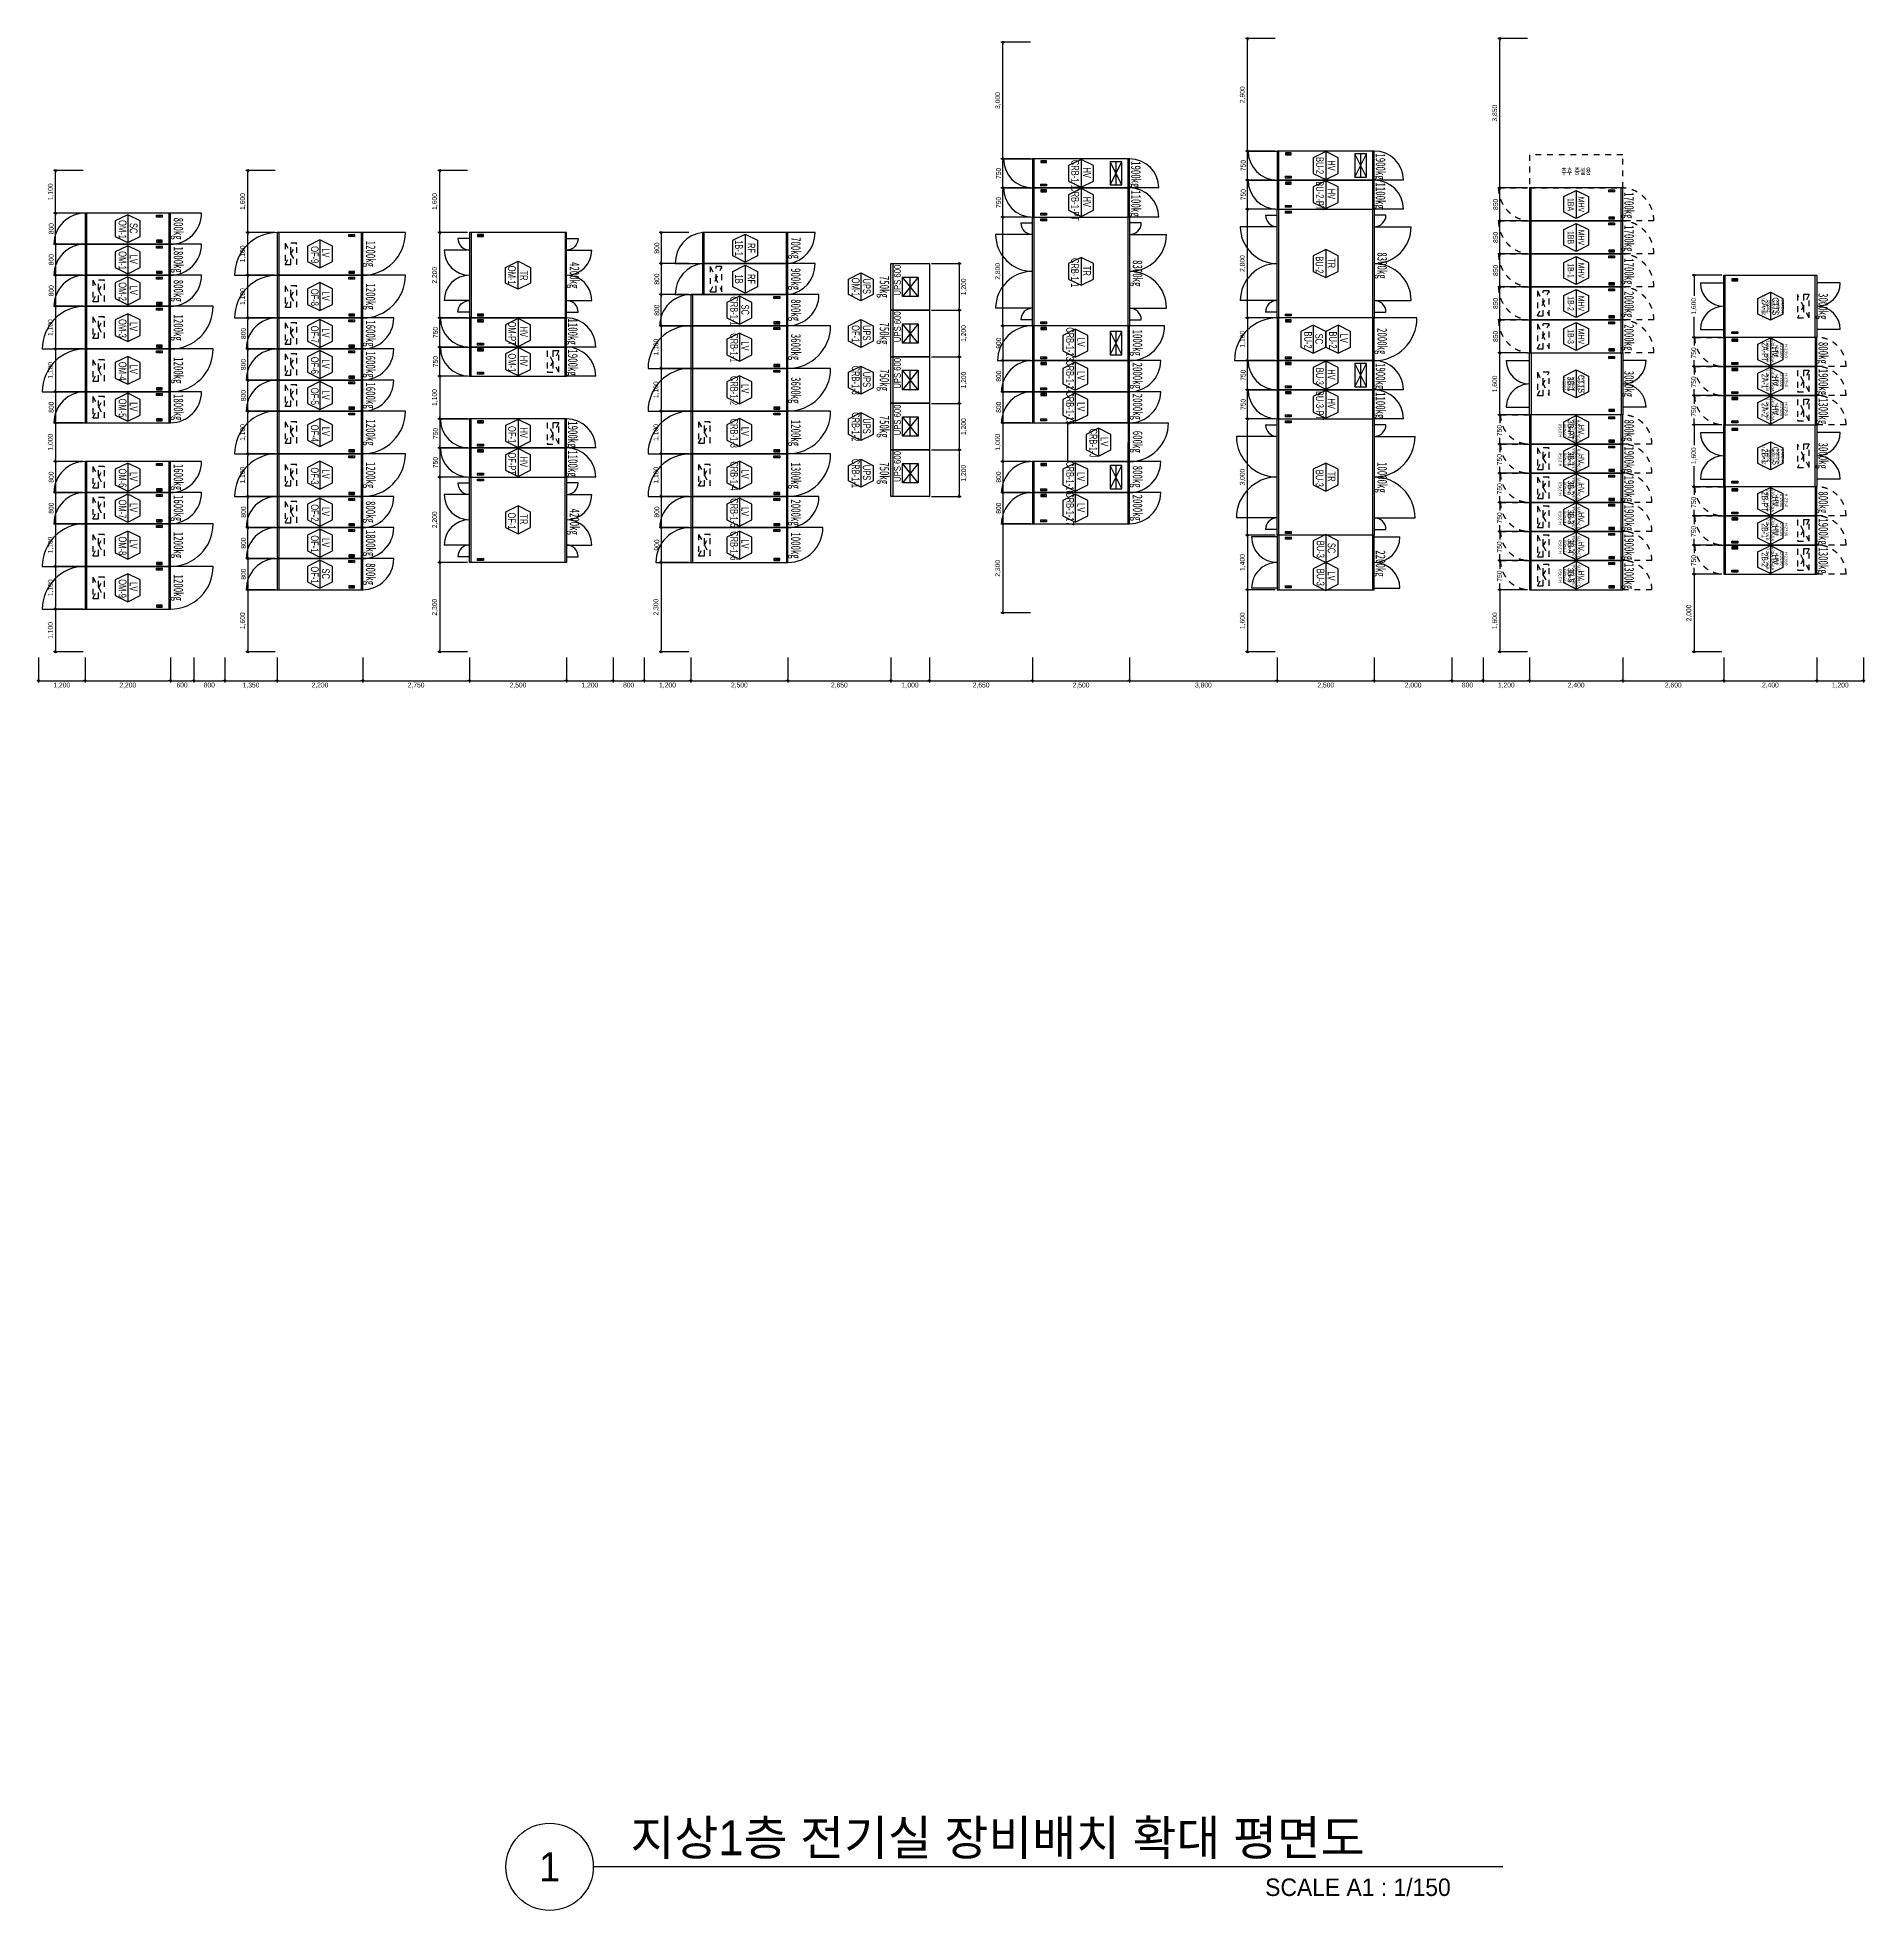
# Model space of a CAD drawing. Header units: millimetres. Extents: x 89978 to 501025, y -351975 to 837171.
# Drawn here: x 283425 to 330475, y -351975 to -303725 of the extents above; entities that cross this region are included whole.
import ezdxf
from ezdxf.enums import TextEntityAlignment as Align

# ---------------------------------------------------------------- set-up
doc = ezdxf.new("R2010")
doc.units = ezdxf.units.MM
doc.header["$LTSCALE"] = 150
doc.linetypes.add('D1', pattern=[3, 1, -1, 1])
doc.layers.get('Defpoints').update_dxf_attribs({"color": 150})
for name, color, linetype in [('------00 Switch Gear', 3, 'Continuous'), ('------00 Switch Gear_Number', 1, 'Continuous'), ('-----36 Dimension', 1, 'Continuous'), ('-----41 Drawing Title', 2, 'Continuous'), ('20251030_전기하중검토', 241, 'Continuous')]:
    doc.layers.add(name, color=color, linetype=linetype)
doc.layers.add('NOPLOT', color=191, linetype='Continuous', plot=False)
doc.styles.add('dd', font='')
doc.styles.add('ELEC', font='')
doc.styles.add('Gtx', font='')
doc.styles.add('WD', font='isocp2.shx', dxfattribs={"height": 75, "bigfont": 'whgtxt.shx'})
doc.styles.get('dd').set_extended_font_data('DotumChe')
doc.styles.get('ELEC').set_extended_font_data('Dotum')
doc.styles.get('Gtx').set_extended_font_data('Dotum')
doc.dimstyles.new('ELEC', dxfattribs={"dimscale": 100, "dimtxt": 2, "dimasz": 1, "dimexe": 2, "dimexo": 1, "dimgap": 1, "dimtad": 1, "dimdec": 0, "dimrnd": 0.25, "dimzin": 9, "dimdsep": 32, "dimlunit": 6, "dimtxsty": 'ELEC', "dimblk": 'Z_DOT', "dimcen": 3, "dimclrd": 7, "dimclre": 7, "dimclrt": 3, "dimadec": 0, "dimazin": 0, "dimtfac": 1, "dimtdec": 0, "dimtix": 1, "dimtmove": 2, "dimatfit": 1, "dimfxl": 1, "dimarcsym": 0})

msp = doc.modelspace()

# ---------------------------------------------------------------- texts
at = {"layer": '------00 Switch Gear_Number', "color": 0, "style": 'ELEC', "width": 0.7}
for s, p in [('BU-2', (316448.3, -307025, 0)), ('CRB-1-1', (310148.3, -307255.1)), ('HV', (310451.2, -307208.3)), ('HV', (316751.2, -307025, 0)), ('CRB-1-PT', (310148.3, -308005.1)), ('BU-2-PT', (316448.3, -307805.1, 0)), ('HV', (316751.2, -307758.3, 0)), ('HV', (310451.2, -307958.3)), ('OM-1', (285616.6, -308670.8)), ('SC', (285901.2, -308639.1)), ('OM-1', (285616.6, -309470.8)), ('OF-9', (290566.6, -309320.8)), ('LV', (290851.2, -309274)), ('LV', (285901.2, -309439.1)), ('OM-1', (295641.7, -309847.5)), ('TR', (295951.2, -309859.2)), ('CRB-1-1', (310141.7, -309782.5)), ('TR', (310451.2, -309737.8)), ('BU-2', (316441.7, -309582.5, 0)), ('TR', (316751.2, -309537.8, 0)), ('OM-2', (285616.6, -310270.8)), ('LV', (285901.2, -310239.1)), ('OF-8', (290566.6, -310420.8)), ('OM-1', (304496.2, -310155)), ('UPS', (304780.9, -310133.6)), ('LV', (290851.2, -310389.1)), ('CRB-1-1', (301366.6, -310770.8)), ('SC', (301651.2, -310739.1)), ('OM-3', (285616.6, -311220.8)), ('LV', (285901.2, -311174)), ('OF-7', (290566.6, -311370.8)), ('OM-PT', (295648.3, -311355.1)), ('HV', (295951.2, -311308.3)), ('OF-1', (304496.2, -311355)), ('UPS', (304780.9, -311333.6)), ('LV', (290851.2, -311339.1)), ('CRB-1-1', (301366.6, -311720.8)), ('LV', (301651.2, -311674)), ('CRB-1-13', (310016.6, -311620.8)), ('LV', (310301.2, -311574)), ('BU-2', (316146.6, -311520.8, 0)), ('SC', (316431.2, -311489.1, 0)), ('BU-2', (316786.6, -311520.8, 0)), ('LV', (317071.2, -311474, 0)), ('OM-4', (285616.6, -312320.8)), ('LV', (285901.2, -312274)), ('OF-6', (290566.6, -312170.8)), ('LV', (290851.2, -312139.1)), ('OM-1', (295648.3, -312105.1)), ('HV', (295951.2, -312058.3)), ('CRB-1-14', (310016.6, -312470.8)), ('CRB-1-2', (301366.6, -312820.8)), ('CRB-1-3', (304496.2, -312555)), ('UPS', (304780.9, -312533.6)), ('LV', (310301.2, -312439.1)), ('BU-3', (316448.3, -312455.1, 0)), ('HV', (316751.2, -312408.3, 0)), ('OM-5', (285616.6, -313270.8)), ('LV', (285901.2, -313239.1)), ('OF-5', (290566.6, -312970.8)), ('LV', (290851.2, -312939.1)), ('LV', (301651.2, -312774)), ('CRB-1-15', (310016.6, -313270.8)), ('LV', (310301.2, -313239.1)), ('BU-3-PT', (316448.3, -313205.1, 0)), ('HV', (316751.2, -313158.3, 0)), ('CRB-1-3', (301366.6, -313920.8)), ('CRB-1-2', (304496.2, -313755)), ('UPS', (304780.9, -313733.6)), ('OF-4', (290566.6, -313920.8)), ('LV', (290851.2, -313874)), ('OF-1', (295648.3, -313955.1)), ('HV', (295951.2, -313908.3)), ('LV', (301651.2, -313874)), ('CRB-1-J', (310616.6, -314170.8)), ('LV', (310901.2, -314139.1)), ('OF-PT', (295648.3, -314705.1)), ('HV', (295951.2, -314658.3)), ('OM-6', (285616.6, -315070.8)), ('LV', (285901.2, -315039.1)), ('OF-3', (290566.6, -315020.8)), ('LV', (290851.2, -314974)), ('CRB-1-4', (301366.6, -315020.8)), ('LV', (301651.2, -314974)), ('CRB-1-1', (304496.2, -314955)), ('UPS', (304780.9, -314933.6)), ('CRB-1-16', (310016.6, -315070.8)), ('LV', (310301.2, -315039.1)), ('BU-3', (316441.7, -315082.5)), ('TR', (316751.2, -315037.8)), ('CRB-1-17', (310016.6, -315870.8)), ('OM-7', (285616.6, -315870.8)), ('LV', (285901.2, -315839.1)), ('OF-2', (290566.6, -315970.8)), ('LV', (290851.2, -315939.1)), ('OF-1', (295641.7, -316182.5)), ('TR', (295951.2, -316137.8)), ('CRB-1-5', (301366.6, -315970.8)), ('LV', (301651.2, -315939.1)), ('LV', (310301.2, -315839.1)), ('CRB-1-6', (301366.6, -316820.8)), ('OM-8', (285616.6, -316820.8)), ('LV', (285901.2, -316774)), ('OF-1', (290566.6, -316770.8)), ('LV', (290851.2, -316739.1)), ('LV', (301651.2, -316774)), ('BU-3', (316466.6, -316910.8)), ('SC', (316751.2, -316879.1)), ('OF-1', (290566.6, -317570.8)), ('SC', (290851.2, -317539.1)), ('BU-3', (316466.6, -317630.8)), ('OM-9', (285616.6, -317920.8)), ('LV', (285901.2, -317874)), ('LV', (316751.2, -317599.1))]:
    msp.add_text(s, height=200, rotation=270, dxfattribs=at).set_placement(p, align=Align.MIDDLE_CENTER)
at = {"layer": '------00 Switch Gear_Number', "color": 7, "lineweight": -2, "style": 'ELEC', "width": 0.7}
for s, p in [('1BA', (322910.4, -308029.4)), ('MHV', (323182, -308027.5)), ('1BB', (322910.4, -308879.4)), ('MHV', (323182, -308877.5)), ('1B-1', (322910.4, -309729.4)), ('MHV', (323182, -309727.5)), ('1B-2', (322910.4, -310579.4)), ('MHV', (323182, -310577.5)), ('2A-1', (327910.4, -310654.4)), ('CTTS', (328182, -310652.5)), ('1B-3', (322910.4, -311429.4)), ('MHV', (323182, -311427.5)), ('2A-PT', (327910.4, -311829.4)), ('HV', (328182, -311827.5)), ('3B-1', (322910.4, -312654.4)), ('CTTS', (323182, -312652.5)), ('2A-1', (327910.4, -312579.4)), ('HV', (328182, -312577.5)), ('2A-2', (327910.4, -313329.4)), ('HV', (328182, -313327.5)), ('3B-PT', (322910.4, -313829.4)), ('HV', (323182, -313827.5)), ('3B-1', (322910.4, -314579.4)), ('HV', (323182, -314577.5)), ('2B-1', (327910.4, -314504.4)), ('CTTS', (328182, -314502.5)), ('3B-2', (322910.4, -315329.4)), ('HV', (323182, -315327.5)), ('2B-PT', (327910.4, -315679.4)), ('3B-3', (322910.4, -316079.4)), ('HV', (323182, -316077.5)), ('HV', (328182, -315677.5)), ('2B-1', (327910.4, -316429.4)), ('HV', (328182, -316427.5)), ('3B-4', (322910.4, -316829.4)), ('HV', (323182, -316827.5)), ('3B-5', (322910.4, -317579.4)), ('2B-2', (327910.4, -317179.4)), ('HV', (328182, -317177.5)), ('HV', (323182, -317577.5))]:
    msp.add_text(s, height=160, rotation=270, dxfattribs=at).set_placement(p, align=Align.MIDDLE)
at = {"layer": '------00 Switch Gear_Number', "color": 7, "style": 'ELEC', "width": 0.7}
for s, p in [('1B-1', (301490, -309150, 0)), ('RF', (301810, -309150, 0)), ('1B', (301490, -309950, 0)), ('RF', (301810, -309950, 0))]:
    msp.add_text(s, height=200, rotation=270, dxfattribs=at).set_placement(p, align=Align.MIDDLE_CENTER)
at = {"layer": '-----41 Drawing Title', "color": 2, "style": 'ELEC'}
msp.add_text('지상1층 전기실 장비배치 확대 평면도', height=900, dxfattribs=at).set_placement((298697.3, -350550))
at = {"layer": '-----41 Drawing Title', "color": 7, "style": 'ELEC'}
msp.add_text('1', height=750, dxfattribs=at).set_placement((296613.8, -350850), align=Align.MIDDLE)
at = {"layer": '-----41 Drawing Title', "style": 'ELEC'}
msp.add_text('SCALE A1 : 1/150', height=450, dxfattribs=at).set_placement((319818.9, -351600), align=Align.RIGHT)
at = {"layer": '20251030_전기하중검토', "style": 'dd', "width": 0.7}
for s, p in [('1900kg', (317979.5, -307050, 0)), ('1900kg', (311679.5, -307250)), ('1100kg', (311679.5, -308000)), ('1100kg', (317979.5, -307800, 0)), ('1700kg', (324379.5, -308050)), ('800kg', (287021.5, -308650, 0)), ('1700kg', (324379.5, -308900)), ('1800kg', (287021.5, -309450, 0)), ('1200kg', (291971.5, -309300, 0)), ('700kg', (302921.5, -309150)), ('8300kg', (318021.5, -309600, 0)), ('4200kg', (297221.5, -309850)), ('900kg', (302921.5, -309950)), ('8300kg', (311721.5, -309800)), ('1700kg', (324379.5, -309750)), ('800kg', (287021.5, -310250, 0)), ('1200kg', (291971.5, -310400, 0)), ('750kg', (305203, -310150)), ('800kg', (302921.5, -310750, 0)), ('2000kg', (324379.5, -310600)), ('3000kg', (329379.5, -310650)), ('1200kg', (287021.5, -311200, 0)), ('1600kg', (291971.5, -311350, 0)), ('1100kg', (297179.5, -311303.2)), ('750kg', (305203, -311350)), ('2000kg', (324379.5, -311450)), ('3600kg', (302921.5, -311700, 0)), ('1000kg', (311721.5, -311590.2)), ('2000kg', (318021.5, -311550, 0)), ('800kg', (329379.5, -311850)), ('1200kg', (287021.5, -312300, 0)), ('1600kg', (291971.5, -312150, 0)), ('1900kg', (297179.5, -312100)), ('2000kg', (311721.5, -312440.2)), ('1900kg', (317979.5, -312450, 0)), ('1600kg', (291971.5, -312950, 0)), ('3600kg', (302921.5, -312813.6, 0)), ('750kg', (305203, -312550)), ('3000kg', (324379.5, -312650)), ('1900kg', (329379.5, -312600)), ('1800kg', (287021.5, -313250, 0)), ('2000kg', (311721.5, -313240.2)), ('1100kg', (317979.5, -313200, 0)), ('1300kg', (329379.5, -313350)), ('1200kg', (291971.5, -313900, 0)), ('1200kg', (302921.5, -313913.6, 0)), ('750kg', (305203, -313750)), ('800kg', (324379.5, -313850)), ('1900kg', (297179.5, -313950)), ('600kg', (311721.5, -314140.2)), ('1100kg', (297179.5, -314700)), ('1900kg', (324379.5, -314600)), ('3000kg', (329379.5, -314500)), ('1600kg', (287021.5, -315050, 0)), ('1200kg', (291971.5, -315000, 0)), ('1300kg', (302921.5, -315013.6, 0)), ('750kg', (305203, -314950)), ('800kg', (311721.5, -315040.2)), ('10000kg', (318021.5, -315057.5)), ('1900kg', (324379.5, -315350)), ('1600kg', (287021.5, -315850, 0)), ('2000kg', (311721.5, -315840.2)), ('800kg', (329379.5, -315700)), ('800kg', (291971.5, -315950, 0)), ('4200kg', (297221.5, -316200)), ('2000kg', (302921.5, -315963.6, 0)), ('1900kg', (324379.5, -316100)), ('1200kg', (287021.5, -316800, 0)), ('1800kg', (291971.5, -316750, 0)), ('1000kg', (302921.5, -316813.6, 0)), ('1900kg', (329379.5, -316450)), ('2200kg', (317979.5, -317275)), ('1900kg', (324379.5, -316850)), ('1300kg', (329379.5, -317200)), ('800kg', (291971.5, -317550, 0)), ('1300kg', (324379.5, -317600)), ('1200kg', (287021.5, -317900, 0))]:
    msp.add_text(s, height=250, rotation=270, dxfattribs=at).set_placement(p, align=Align.MIDDLE)
at = {"layer": 'NOPLOT', "linetype": 'D1', "style": 'ELEC', "width": 0.7}
msp.add_text('추후 증설용', height=160, dxfattribs=at).set_placement((323050, -307175), align=Align.MIDDLE_CENTER)
at = {"layer": 'NOPLOT', "linetype": 'D1', "style": 'WD'}
for s, rotation, p in [('7.2kV CTTS', 90, (327880, -310650)), ('2000A', 90, (328000, -310650)), ('W:1600', 90, (328120, -310650)), ('D:2500', 90, (328240, -310650)), ('H:2350', 90, (328360, -310650)), ('7.2kV VCB', 270, (327980, -311800)), ('630A,1250A', 270, (328100, -311800)), ('W:800', 270, (328220, -311800)), ('D:2400', 270, (328340, -311800)), ('H:2350', 270, (328460, -311800)), ('H:2350', 270, (322740, -312650)), ('D:2500', 270, (322860, -312650)), ('W:1600', 270, (322980, -312650)), ('2000A', 270, (323100, -312650)), ('7.2kV CTTS', 270, (323220, -312650)), ('7.2kV VCB', 270, (327980, -312550)), ('630A,1250A', 270, (328100, -312550)), ('W:800', 270, (328220, -312550)), ('D:2400', 270, (328340, -312550)), ('H:2350', 270, (328460, -312550)), ('7.2kV VCB', 270, (327980, -313300)), ('630A,1250A', 270, (328100, -313300)), ('630A,1250A', 90, (323000, -313850)), ('W:800', 270, (328220, -313300)), ('D:2400', 270, (328340, -313300)), ('H:2350', 270, (328460, -313300)), ('H:2350', 90, (322640, -313850)), ('D:2400', 90, (322760, -313850)), ('W:800', 90, (322880, -313850)), ('7.2kV VCB', 90, (323120, -313850)), ('H:2350', 90, (322640, -314600)), ('D:2400', 90, (322760, -314600)), ('W:800', 90, (322880, -314600)), ('630A,1250A', 90, (323000, -314600)), ('7.2kV VCB', 90, (323120, -314600)), ('7.2kV CTTS', 90, (327880, -314500)), ('2000A', 90, (328000, -314500)), ('W:1600', 90, (328120, -314500)), ('D:2500', 90, (328240, -314500)), ('H:2350', 90, (328360, -314500)), ('H:2350', 90, (322640, -315350)), ('D:2400', 90, (322760, -315350)), ('W:800', 90, (322880, -315350)), ('630A,1250A', 90, (323000, -315350)), ('7.2kV VCB', 90, (323120, -315350)), ('7.2kV VCB', 270, (327980, -315650)), ('630A,1250A', 270, (328100, -315650)), ('W:800', 270, (328220, -315650)), ('D:2400', 270, (328340, -315650)), ('H:2350', 270, (328460, -315650)), ('H:2350', 90, (322640, -316100)), ('D:2400', 90, (322760, -316100)), ('W:800', 90, (322880, -316100)), ('630A,1250A', 90, (323000, -316100)), ('7.2kV VCB', 90, (323120, -316100)), ('7.2kV VCB', 270, (327980, -316400)), ('630A,1250A', 270, (328100, -316400)), ('W:800', 270, (328220, -316400)), ('D:2400', 270, (328340, -316400)), ('H:2350', 270, (328460, -316400)), ('H:2350', 90, (322640, -316850)), ('D:2400', 90, (322760, -316850)), ('W:800', 90, (322880, -316850)), ('630A,1250A', 90, (323000, -316850)), ('7.2kV VCB', 90, (323120, -316850)), ('7.2kV VCB', 270, (327980, -317150)), ('630A,1250A', 270, (328100, -317150)), ('H:2350', 90, (322640, -317600)), ('D:2400', 90, (322760, -317600)), ('W:800', 90, (322880, -317600)), ('630A,1250A', 90, (323000, -317600)), ('7.2kV VCB', 90, (323120, -317600)), ('W:800', 270, (328220, -317150)), ('D:2400', 270, (328340, -317150)), ('H:2350', 270, (328460, -317150))]:
    msp.add_text(s, height=80, rotation=rotation, dxfattribs=at).set_placement(p, align=Align.MIDDLE)

# ---------------------------------------------------------------- blocks, each defined once
blk = doc.blocks.new('_DOTBLANK')
at = {"color": 0, "linetype": 'ByBlock'}
blk.add_line((-0.5, 0), (-1, 0), dxfattribs=at)
blk.add_circle((0, 0), 0.5, dxfattribs=at)
blk = doc.blocks.new('*D1591')
at = {"layer": '-----36 Dimension', "color": 0, "lineweight": -2, "transparency": 16777216}
for p, q in [((300198, -309550, 0), (299437, -309550, 0)), ((299487, -309600, 0), (299487, -310300, 0)), ((300201, -310350, 0), (299437, -310350, 0))]:
    blk.add_line(p, q, dxfattribs=at)
at = {"layer": 'Defpoints', "color": 0, "transparency": 16777216}
for p in [(300248, -309550, 0), (299487, -310350, 0), (300251, -310350, 0)]:
    blk.add_point(p, dxfattribs=at)
at = {"layer": '-----36 Dimension', "color": 0, "lineweight": -2, "transparency": 16777216, "xscale": 50, "yscale": 50, "zscale": 50}
for p, rotation in [((299487, -309550, 0), 90), ((299487, -310350, 0), 270)]:
    blk.add_blockref('_DOTBLANK', p, dxfattribs=dict(at, rotation=rotation))
at = {"layer": '-----36 Dimension', "color": 0, "transparency": 16777216, "insert": (299375, -309950, 0), "char_height": 125, "attachment_point": 5, "rotation": 90, "style": 'Gtx'}
blk.add_mtext('800', dxfattribs=at)
blk = doc.blocks.new('Z_DOT')
for p, q in [((-2, 0), (2, 0)), ((0, -2), (0, 2))]:
    blk.add_line(p, q)
for radius in [2.5, 1.25]:
    blk.add_circle((0, 0), radius)
blk = doc.blocks.new('*D1592')
at = {"layer": '-----36 Dimension', "color": 0, "lineweight": -2, "transparency": 16777216}
for p, q in [((300198, -308750, 0), (299437, -308750, 0)), ((299487, -308800, 0), (299487, -309500, 0)), ((300201, -309550, 0), (299437, -309550, 0))]:
    blk.add_line(p, q, dxfattribs=at)
at = {"layer": 'Defpoints', "color": 0, "transparency": 16777216}
for p in [(300248, -308750, 0), (299487, -309550, 0), (300251, -309550, 0)]:
    blk.add_point(p, dxfattribs=at)
at = {"layer": '-----36 Dimension', "color": 0, "lineweight": -2, "transparency": 16777216, "xscale": 50, "yscale": 50, "zscale": 50}
for p, rotation in [((299487, -308750, 0), 90), ((299487, -309550, 0), 270)]:
    blk.add_blockref('_DOTBLANK', p, dxfattribs=dict(at, rotation=rotation))
at = {"layer": '-----36 Dimension', "color": 0, "transparency": 16777216, "insert": (299375, -309150, 0), "char_height": 125, "attachment_point": 5, "rotation": 90, "style": 'Gtx'}
blk.add_mtext('800', dxfattribs=at)
blk = doc.blocks.new('UPS 600kV')
at = {"layer": '------00 Switch Gear'}
blk.add_line((800, 850), (-402, 850), dxfattribs=at)
blk.add_lwpolyline([(798, -100), (-402, -100), (-402, 900), (798, 900)], close=True, dxfattribs=at)
at = {"layer": 'NOPLOT'}
for p, q in [((-52, 199), (448, 601)), ((448, 199), (-52, 601)), ((-52, 400), (448, 400))]:
    blk.add_line(p, q, dxfattribs=at)
blk.add_lwpolyline([(448, 601), (448, 199), (-52, 199), (-52, 601)], close=True, dxfattribs=at)
at = {"layer": 'NOPLOT', "style": 'ELEC', "width": 0.85}
blk.add_text('UPS 600', height=178.2, dxfattribs=at).set_placement((-26, 731), align=Align.MIDDLE_LEFT)
blk = doc.blocks.new('750X2500')
at = {"layer": '------00 Switch Gear'}
for p, q in [((-3250, 750), (-2458, 750)), ((-2460, 750), (-2460, 0)), ((-210, 700), (-360, 650)), ((-360, 700), (-210, 650)), ((-40, 750), (-40, 0)), ((-210, 50), (-360, 100)), ((-360, 50), (-210, 100)), ((750, 0), (-42, 0))]:
    blk.add_line(p, q, dxfattribs=at)
for points in [[(-2500, 750), (-2500, 0), (0, 0), (0, 750)], [(-360, 700), (-210, 700), (-210, 650), (-360, 650)], [(-360, 50), (-210, 50), (-210, 100), (-360, 100)]]:
    blk.add_lwpolyline(points, close=True, dxfattribs=at)
for centre, start, end in [((-2500, 750), 180, 270), ((0, 0), 0, 90)]:
    blk.add_arc(centre, 750, start, end, dxfattribs=at)
blk = doc.blocks.new('*D1582')
at = {"layer": '-----36 Dimension', "color": 0, "lineweight": -2, "transparency": 16777216}
for p, q in [((309000, -307600), (308237, -307600)), ((308287, -308300), (308287, -307650)), ((309001, -308350), (308237, -308350))]:
    blk.add_line(p, q, dxfattribs=at)
at = {"layer": 'Defpoints', "color": 0, "transparency": 16777216}
for p in [(308287, -307600), (309050, -307600), (309051, -308350)]:
    blk.add_point(p, dxfattribs=at)
at = {"layer": '-----36 Dimension', "color": 0, "lineweight": -2, "transparency": 16777216, "xscale": 50, "yscale": 50, "zscale": 50}
for p, rotation in [((308287, -307600), 90), ((308287, -308350), 270)]:
    blk.add_blockref('_DOTBLANK', p, dxfattribs=dict(at, rotation=rotation))
at = {"layer": '-----36 Dimension', "color": 0, "transparency": 16777216, "insert": (308175, -307975), "char_height": 125, "attachment_point": 5, "rotation": 90, "style": 'Gtx'}
blk.add_mtext('750', dxfattribs=at)
blk = doc.blocks.new('*D1583')
at = {"layer": '-----36 Dimension', "color": 0, "lineweight": -2, "transparency": 16777216}
for p, q in [((309000, -306850), (308237, -306850)), ((308287, -307550), (308287, -306900)), ((309000, -307600), (308237, -307600))]:
    blk.add_line(p, q, dxfattribs=at)
at = {"layer": 'Defpoints', "color": 0, "transparency": 16777216}
for p in [(308287, -306850), (309050, -306850), (309050, -307600)]:
    blk.add_point(p, dxfattribs=at)
at = {"layer": '-----36 Dimension', "color": 0, "lineweight": -2, "transparency": 16777216, "xscale": 50, "yscale": 50, "zscale": 50}
for p, rotation in [((308287, -306850), 90), ((308287, -307600), 270)]:
    blk.add_blockref('_DOTBLANK', p, dxfattribs=dict(at, rotation=rotation))
at = {"layer": '-----36 Dimension', "color": 0, "transparency": 16777216, "insert": (308175, -307225), "char_height": 125, "attachment_point": 5, "rotation": 90, "style": 'Gtx'}
blk.add_mtext('750', dxfattribs=at)
blk = doc.blocks.new('1600X2400')
at = {"layer": '------00 Switch Gear', "linetype": 'Continuous'}
for p, q in [((-2360, 855), (-2360, 1600)), ((-42, 0), (-42, 1600)), ((-2360, 0), (-2360, 855))]:
    blk.add_line(p, q, dxfattribs=at)
at = {"layer": '------00 Switch Gear', "linetype": 'D1'}
for p, q in [((-2040, 1505), (-2190, 1455)), ((-2040, 1455), (-2190, 1505)), ((-2040, 95), (-2190, 145)), ((-2040, 145), (-2190, 95))]:
    blk.add_line(p, q, dxfattribs=at)
at = {"layer": '------00 Switch Gear'}
blk.add_lwpolyline([(0, 1600), (0, 0), (-2400, 0), (-2400, 1600)], close=True, dxfattribs=at)
at = {"layer": '------00 Switch Gear', "linetype": 'D1'}
for points in [[(-2190, 1505), (-2190, 1455), (-2040, 1455), (-2040, 1505)], [(-2190, 95), (-2190, 145), (-2040, 145), (-2040, 95)]]:
    blk.add_lwpolyline(points, close=True, dxfattribs=at)
at = {"layer": 'NOPLOT', "linetype": 'ByBlock'}
for p, q in [((-3000, 1400), (-2400, 1400)), ((600, 1400), (0, 1400)), ((-3000, 200), (-2400, 200)), ((600, 200), (0, 200))]:
    blk.add_line(p, q, dxfattribs=at)
for centre, start, end in [((-2400, 1400), 180, 270), ((0, 1400), 270, 0), ((-2400, 200), 90, 180), ((0, 200), 0, 90)]:
    blk.add_arc(centre, 600, start, end, dxfattribs=at)
blk = doc.blocks.new('*D1588')
at = {"layer": '-----36 Dimension', "color": 0, "lineweight": -2, "transparency": 16777216}
for p, q in [((321800, -313450), (321036, -313450)), ((321086, -313500), (321086, -313661)), ((321086, -314150), (321086, -314039)), ((321800, -314200), (321036, -314200))]:
    blk.add_line(p, q, dxfattribs=at)
at = {"layer": 'Defpoints', "color": 0, "transparency": 16777216}
for p in [(321850, -313450), (321086, -314200), (321850, -314200)]:
    blk.add_point(p, dxfattribs=at)
at = {"layer": '-----36 Dimension', "color": 0, "lineweight": -2, "transparency": 16777216, "xscale": 50, "yscale": 50, "zscale": 50}
for p, rotation in [((321086, -313450), 90), ((321086, -314200), 270)]:
    blk.add_blockref('_DOTBLANK', p, dxfattribs=dict(at, rotation=rotation))
at = {"layer": '-----36 Dimension', "color": 0, "transparency": 16777216, "insert": (321074, -313850), "char_height": 125, "attachment_point": 5, "rotation": 90, "style": 'Gtx'}
blk.add_mtext('750', dxfattribs=at)
blk = doc.blocks.new('750X2400')
at = {"layer": '------00 Switch Gear'}
for p, q in [((-2360, 750), (-2360, 0)), ((-42, 750), (-42, 0))]:
    blk.add_line(p, q, dxfattribs=at)
at = {"layer": '------00 Switch Gear', "linetype": 'D1'}
for p, q in [((-2040, 700), (-2190, 650)), ((-2040, 650), (-2190, 700)), ((-2040, 50), (-2190, 100)), ((-2040, 100), (-2190, 50))]:
    blk.add_line(p, q, dxfattribs=at)
at = {"layer": '------00 Switch Gear'}
blk.add_lwpolyline([(-2400, 750), (-2400, 0), (0, 0), (0, 750)], close=True, dxfattribs=at)
at = {"layer": '------00 Switch Gear', "linetype": 'D1'}
for points in [[(-2190, 700), (-2190, 650), (-2040, 650), (-2040, 700)], [(-2190, 50), (-2190, 100), (-2040, 100), (-2040, 50)]]:
    blk.add_lwpolyline(points, close=True, dxfattribs=at)
at = {"layer": 'NOPLOT', "linetype": 'D1'}
for p, q in [((-3150, 750), (-2400, 750)), ((750, 0), (0, 0))]:
    blk.add_line(p, q, dxfattribs=at)
for centre, start, end in [((-2400, 750), 180, 270), ((0, 0), 0, 90)]:
    blk.add_arc(centre, 750, start, end, dxfattribs=at)
blk = doc.blocks.new('*D1589')
at = {"layer": '-----36 Dimension', "color": 0, "lineweight": -2, "transparency": 16777216}
for p, q in [((321800, -314200), (321036, -314200)), ((321086, -314250), (321086, -314411)), ((321800, -314950), (321036, -314950)), ((321086, -314900), (321086, -314789))]:
    blk.add_line(p, q, dxfattribs=at)
at = {"layer": 'Defpoints', "color": 0, "transparency": 16777216}
for p in [(321850, -314200), (321086, -314950), (321850, -314950)]:
    blk.add_point(p, dxfattribs=at)
at = {"layer": '-----36 Dimension', "color": 0, "lineweight": -2, "transparency": 16777216, "xscale": 50, "yscale": 50, "zscale": 50}
for p, rotation in [((321086, -314200), 90), ((321086, -314950), 270)]:
    blk.add_blockref('_DOTBLANK', p, dxfattribs=dict(at, rotation=rotation))
at = {"layer": '-----36 Dimension', "color": 0, "transparency": 16777216, "insert": (321074, -314600), "char_height": 125, "attachment_point": 5, "rotation": 90, "style": 'Gtx'}
blk.add_mtext('750', dxfattribs=at)
blk = doc.blocks.new('*D1590')
at = {"layer": '-----36 Dimension', "color": 0, "lineweight": -2, "transparency": 16777216}
for p, q in [((321800, -314950), (321036, -314950)), ((321086, -315000), (321086, -315161)), ((321086, -315650), (321086, -315539)), ((321800, -315700), (321036, -315700))]:
    blk.add_line(p, q, dxfattribs=at)
at = {"layer": 'Defpoints', "color": 0, "transparency": 16777216}
for p in [(321850, -314950), (321086, -315700), (321850, -315700)]:
    blk.add_point(p, dxfattribs=at)
at = {"layer": '-----36 Dimension', "color": 0, "lineweight": -2, "transparency": 16777216, "xscale": 50, "yscale": 50, "zscale": 50}
for p, rotation in [((321086, -314950), 90), ((321086, -315700), 270)]:
    blk.add_blockref('_DOTBLANK', p, dxfattribs=dict(at, rotation=rotation))
at = {"layer": '-----36 Dimension', "color": 0, "transparency": 16777216, "insert": (321074, -315350), "char_height": 125, "attachment_point": 5, "rotation": 90, "style": 'Gtx'}
blk.add_mtext('750', dxfattribs=at)
blk = doc.blocks.new('*D1463')
at = {"layer": '-----36 Dimension', "color": 0, "lineweight": -2, "transparency": 16777216}
for p, q in [((321800, -315700), (321036, -315700)), ((321086, -315750), (321086, -315911)), ((321800, -316450), (321036, -316450)), ((321086, -316400), (321086, -316289))]:
    blk.add_line(p, q, dxfattribs=at)
at = {"layer": 'Defpoints', "color": 0, "transparency": 16777216}
for p in [(321850, -315700), (321086, -316450), (321850, -316450)]:
    blk.add_point(p, dxfattribs=at)
at = {"layer": '-----36 Dimension', "color": 0, "lineweight": -2, "transparency": 16777216, "xscale": 50, "yscale": 50, "zscale": 50}
for p, rotation in [((321086, -315700), 90), ((321086, -316450), 270)]:
    blk.add_blockref('_DOTBLANK', p, dxfattribs=dict(at, rotation=rotation))
at = {"layer": '-----36 Dimension', "color": 0, "transparency": 16777216, "insert": (321074, -316100), "char_height": 125, "attachment_point": 5, "rotation": 90, "style": 'Gtx'}
blk.add_mtext('750', dxfattribs=at)
blk = doc.blocks.new('*D1464')
at = {"layer": '-----36 Dimension', "color": 0, "lineweight": -2, "transparency": 16777216}
for p, q in [((321800, -316450), (321036, -316450)), ((321086, -316500), (321086, -316661)), ((321800, -317200), (321036, -317200)), ((321086, -317150), (321086, -317039))]:
    blk.add_line(p, q, dxfattribs=at)
at = {"layer": 'Defpoints', "color": 0, "transparency": 16777216}
for p in [(321850, -316450), (321086, -317200), (321850, -317200)]:
    blk.add_point(p, dxfattribs=at)
at = {"layer": '-----36 Dimension', "color": 0, "lineweight": -2, "transparency": 16777216, "xscale": 50, "yscale": 50, "zscale": 50}
for p, rotation in [((321086, -316450), 90), ((321086, -317200), 270)]:
    blk.add_blockref('_DOTBLANK', p, dxfattribs=dict(at, rotation=rotation))
at = {"layer": '-----36 Dimension', "color": 0, "transparency": 16777216, "insert": (321074, -316850), "char_height": 125, "attachment_point": 5, "rotation": 90, "style": 'Gtx'}
blk.add_mtext('750', dxfattribs=at)
blk = doc.blocks.new('*D1465')
at = {"layer": '-----36 Dimension', "color": 0, "lineweight": -2, "transparency": 16777216}
for p, q in [((321800, -317200), (321036, -317200)), ((321086, -317250), (321086, -317411)), ((321800, -317950), (321036, -317950)), ((321086, -317900), (321086, -317789))]:
    blk.add_line(p, q, dxfattribs=at)
at = {"layer": 'Defpoints', "color": 0, "transparency": 16777216}
for p in [(321850, -317200), (321086, -317950), (321850, -317950)]:
    blk.add_point(p, dxfattribs=at)
at = {"layer": '-----36 Dimension', "color": 0, "lineweight": -2, "transparency": 16777216, "xscale": 50, "yscale": 50, "zscale": 50}
for p, rotation in [((321086, -317200), 90), ((321086, -317950), 270)]:
    blk.add_blockref('_DOTBLANK', p, dxfattribs=dict(at, rotation=rotation))
at = {"layer": '-----36 Dimension', "color": 0, "transparency": 16777216, "insert": (321074, -317600), "char_height": 125, "attachment_point": 5, "rotation": 90, "style": 'Gtx'}
blk.add_mtext('750', dxfattribs=at)
blk = doc.blocks.new('*D1466')
at = {"layer": '-----36 Dimension', "color": 0, "lineweight": -2, "transparency": 16777216}
for p, q in [((326800, -309850), (326036, -309850)), ((326086, -309900), (326086, -310378)), ((326086, -311400), (326086, -310922)), ((326800, -311450), (326036, -311450))]:
    blk.add_line(p, q, dxfattribs=at)
at = {"layer": 'Defpoints', "color": 0, "transparency": 16777216}
for p in [(326850, -309850), (326086, -311450), (326850, -311450)]:
    blk.add_point(p, dxfattribs=at)
at = {"layer": '-----36 Dimension', "color": 0, "lineweight": -2, "transparency": 16777216, "xscale": 50, "yscale": 50, "zscale": 50}
for p, rotation in [((326086, -309850), 90), ((326086, -311450), 270)]:
    blk.add_blockref('_DOTBLANK', p, dxfattribs=dict(at, rotation=rotation))
at = {"layer": '-----36 Dimension', "color": 0, "transparency": 16777216, "insert": (326086, -310650), "char_height": 125, "attachment_point": 5, "rotation": 90, "style": 'Gtx'}
blk.add_mtext('1,600', dxfattribs=at)
blk = doc.blocks.new('*D1467')
at = {"layer": '-----36 Dimension', "color": 0, "lineweight": -2, "transparency": 16777216}
for p, q in [((326800, -311450), (326036, -311450)), ((326086, -311500), (326086, -311661)), ((326086, -312150), (326086, -312039)), ((326800, -312200), (326036, -312200))]:
    blk.add_line(p, q, dxfattribs=at)
at = {"layer": 'Defpoints', "color": 0, "transparency": 16777216}
for p in [(326850, -311450), (326086, -312200), (326850, -312200)]:
    blk.add_point(p, dxfattribs=at)
at = {"layer": '-----36 Dimension', "color": 0, "lineweight": -2, "transparency": 16777216, "xscale": 50, "yscale": 50, "zscale": 50}
for p, rotation in [((326086, -311450), 90), ((326086, -312200), 270)]:
    blk.add_blockref('_DOTBLANK', p, dxfattribs=dict(at, rotation=rotation))
at = {"layer": '-----36 Dimension', "color": 0, "transparency": 16777216, "insert": (326074, -311850), "char_height": 125, "attachment_point": 5, "rotation": 90, "style": 'Gtx'}
blk.add_mtext('750', dxfattribs=at)
blk = doc.blocks.new('*D1468')
at = {"layer": '-----36 Dimension', "color": 0, "lineweight": -2, "transparency": 16777216}
for p, q in [((326800, -312200), (326036, -312200)), ((326086, -312250), (326086, -312411)), ((326800, -312950), (326036, -312950)), ((326086, -312900), (326086, -312789))]:
    blk.add_line(p, q, dxfattribs=at)
at = {"layer": 'Defpoints', "color": 0, "transparency": 16777216}
for p in [(326850, -312200), (326086, -312950), (326850, -312950)]:
    blk.add_point(p, dxfattribs=at)
at = {"layer": '-----36 Dimension', "color": 0, "lineweight": -2, "transparency": 16777216, "xscale": 50, "yscale": 50, "zscale": 50}
for p, rotation in [((326086, -312200), 90), ((326086, -312950), 270)]:
    blk.add_blockref('_DOTBLANK', p, dxfattribs=dict(at, rotation=rotation))
at = {"layer": '-----36 Dimension', "color": 0, "transparency": 16777216, "insert": (326074, -312600), "char_height": 125, "attachment_point": 5, "rotation": 90, "style": 'Gtx'}
blk.add_mtext('750', dxfattribs=at)
blk = doc.blocks.new('*D1469')
at = {"layer": '-----36 Dimension', "color": 0, "lineweight": -2, "transparency": 16777216}
for p, q in [((326800, -312950), (326036, -312950)), ((326086, -313000), (326086, -313161)), ((326086, -313650), (326086, -313539)), ((326800, -313700), (326036, -313700))]:
    blk.add_line(p, q, dxfattribs=at)
at = {"layer": 'Defpoints', "color": 0, "transparency": 16777216}
for p in [(326850, -312950), (326086, -313700), (326850, -313700)]:
    blk.add_point(p, dxfattribs=at)
at = {"layer": '-----36 Dimension', "color": 0, "lineweight": -2, "transparency": 16777216, "xscale": 50, "yscale": 50, "zscale": 50}
for p, rotation in [((326086, -312950), 90), ((326086, -313700), 270)]:
    blk.add_blockref('_DOTBLANK', p, dxfattribs=dict(at, rotation=rotation))
at = {"layer": '-----36 Dimension', "color": 0, "transparency": 16777216, "insert": (326074, -313350), "char_height": 125, "attachment_point": 5, "rotation": 90, "style": 'Gtx'}
blk.add_mtext('750', dxfattribs=at)
blk = doc.blocks.new('850X2400')
at = {"layer": '------00 Switch Gear'}
for p, q in [((-2360, 850), (-2360, 0)), ((-40, 850), (-40, 0))]:
    blk.add_line(p, q, dxfattribs=at)
at = {"layer": '------00 Switch Gear', "linetype": 'D1'}
for p, q in [((-2040, 800), (-2190, 750)), ((-2040, 750), (-2190, 800)), ((-2040, 50), (-2190, 100)), ((-2040, 100), (-2190, 50))]:
    blk.add_line(p, q, dxfattribs=at)
at = {"layer": '------00 Switch Gear'}
blk.add_lwpolyline([(-2400, 850), (-2400, 0), (0, 0), (0, 850)], close=True, dxfattribs=at)
at = {"layer": '------00 Switch Gear', "linetype": 'D1'}
for points in [[(-2190, 800), (-2190, 750), (-2040, 750), (-2040, 800)], [(-2190, 50), (-2190, 100), (-2040, 100), (-2040, 50)]]:
    blk.add_lwpolyline(points, close=True, dxfattribs=at)
at = {"layer": 'NOPLOT', "linetype": 'D1'}
for p, q in [((-3200, 850), (-2400, 850)), ((800, 0), (0, 0))]:
    blk.add_line(p, q, dxfattribs=at)
for centre, start, end in [((-2356, 843), 179.5156, 267.013), ((-44, 7), 359.5156, 87.013)]:
    blk.add_arc(centre, 844, start, end, dxfattribs=at)
blk = doc.blocks.new('*D1546')
at = {"layer": '-----36 Dimension', "color": 0, "lineweight": -2, "transparency": 16777216}
for p, q in [((315301, -313550), (314537, -313550)), ((314587, -316500), (314587, -313600)), ((315298, -316550), (314537, -316550))]:
    blk.add_line(p, q, dxfattribs=at)
at = {"layer": 'Defpoints', "color": 0, "transparency": 16777216}
for p in [(314587, -313550), (315351, -313550, 0), (315348, -316550, 0)]:
    blk.add_point(p, dxfattribs=at)
at = {"layer": '-----36 Dimension', "color": 0, "lineweight": -2, "transparency": 16777216, "xscale": 50, "yscale": 50, "zscale": 50}
for p, rotation in [((314587, -313550), 90), ((314587, -316550), 270)]:
    blk.add_blockref('_DOTBLANK', p, dxfattribs=dict(at, rotation=rotation))
at = {"layer": '-----36 Dimension', "color": 0, "transparency": 16777216, "insert": (314463, -315050), "char_height": 125, "attachment_point": 5, "rotation": 90, "style": 'Gtx'}
blk.add_mtext('3,000', dxfattribs=at)
blk = doc.blocks.new('*D1547')
at = {"layer": '-----36 Dimension', "color": 0, "lineweight": -2, "transparency": 16777216}
for p, q in [((315300, -312800), (314537, -312800)), ((314587, -313500), (314587, -312850)), ((315301, -313550), (314537, -313550))]:
    blk.add_line(p, q, dxfattribs=at)
at = {"layer": 'Defpoints', "color": 0, "transparency": 16777216}
for p in [(314587, -312800), (315350, -312800), (315351, -313550)]:
    blk.add_point(p, dxfattribs=at)
at = {"layer": '-----36 Dimension', "color": 0, "lineweight": -2, "transparency": 16777216, "xscale": 50, "yscale": 50, "zscale": 50}
for p, rotation in [((314587, -312800), 90), ((314587, -313550), 270)]:
    blk.add_blockref('_DOTBLANK', p, dxfattribs=dict(at, rotation=rotation))
at = {"layer": '-----36 Dimension', "color": 0, "transparency": 16777216, "insert": (314475, -313175), "char_height": 125, "attachment_point": 5, "rotation": 90, "style": 'Gtx'}
blk.add_mtext('750', dxfattribs=at)
blk = doc.blocks.new('*D1548')
at = {"layer": '-----36 Dimension', "color": 0, "lineweight": -2, "transparency": 16777216}
for p, q in [((315300, -312050), (314537, -312050)), ((314587, -312750), (314587, -312100)), ((315300, -312800), (314537, -312800))]:
    blk.add_line(p, q, dxfattribs=at)
at = {"layer": 'Defpoints', "color": 0, "transparency": 16777216}
for p in [(314587, -312050), (315350, -312050), (315350, -312800)]:
    blk.add_point(p, dxfattribs=at)
at = {"layer": '-----36 Dimension', "color": 0, "lineweight": -2, "transparency": 16777216, "xscale": 50, "yscale": 50, "zscale": 50}
for p, rotation in [((314587, -312050), 90), ((314587, -312800), 270)]:
    blk.add_blockref('_DOTBLANK', p, dxfattribs=dict(at, rotation=rotation))
at = {"layer": '-----36 Dimension', "color": 0, "transparency": 16777216, "insert": (314475, -312425), "char_height": 125, "attachment_point": 5, "rotation": 90, "style": 'Gtx'}
blk.add_mtext('750', dxfattribs=at)
blk = doc.blocks.new('1400X2500')
at = {"layer": '------00 Switch Gear'}
for p, q in [((-2500, 1360, 0), (-3160, 1360, 0)), ((-2458, 0, 0), (-2458, 1400, 0)), ((-360, 1350, 0), (-210, 1300, 0)), ((-360, 1300, 0), (-210, 1350, 0)), ((-40, 0), (-40, 1400)), ((0, 1360, 0), (660, 1360, 0)), ((-2500, 40, 0), (-3160, 40, 0)), ((-360, 100, 0), (-210, 50, 0)), ((-360, 50, 0), (-210, 100, 0)), ((0, 40, 0), (660, 40, 0))]:
    blk.add_line(p, q, dxfattribs=at)
for points in [[(0, 0), (0, 1400), (-2500, 1400), (-2500, 0)], [(-210, 1350), (-210, 1300), (-360, 1300), (-360, 1350)], [(-210, 100), (-210, 50), (-360, 50), (-360, 100)]]:
    blk.add_lwpolyline(points, close=True, dxfattribs=at)
for centre, start, end in [((-2500, 1360, 0), 180, 270), ((0, 1360, 0), 270, 0), ((-2500, 40, 0), 90, 180), ((0, 40, 0), 0, 90)]:
    blk.add_arc(centre, 660, start, end, dxfattribs=at)
blk = doc.blocks.new('*D1549')
at = {"layer": '-----36 Dimension', "color": 0, "lineweight": -2, "transparency": 16777216}
for p, q in [((315300, -307400), (314537, -307400)), ((314587, -308100), (314587, -307450)), ((315301, -308150), (314537, -308150))]:
    blk.add_line(p, q, dxfattribs=at)
at = {"layer": 'Defpoints', "color": 0, "transparency": 16777216}
for p in [(314587, -307400), (315350, -307400), (315351, -308150)]:
    blk.add_point(p, dxfattribs=at)
at = {"layer": '-----36 Dimension', "color": 0, "lineweight": -2, "transparency": 16777216, "xscale": 50, "yscale": 50, "zscale": 50}
for p, rotation in [((314587, -307400), 90), ((314587, -308150), 270)]:
    blk.add_blockref('_DOTBLANK', p, dxfattribs=dict(at, rotation=rotation))
at = {"layer": '-----36 Dimension', "color": 0, "transparency": 16777216, "insert": (314475, -307775), "char_height": 125, "attachment_point": 5, "rotation": 90, "style": 'Gtx'}
blk.add_mtext('750', dxfattribs=at)
blk = doc.blocks.new('*D1550')
at = {"layer": '-----36 Dimension', "color": 0, "lineweight": -2, "transparency": 16777216}
for p, q in [((315300, -306650), (314537, -306650)), ((314587, -307350), (314587, -306700)), ((315300, -307400), (314537, -307400))]:
    blk.add_line(p, q, dxfattribs=at)
at = {"layer": 'Defpoints', "color": 0, "transparency": 16777216}
for p in [(314587, -306650), (315350, -306650), (315350, -307400)]:
    blk.add_point(p, dxfattribs=at)
at = {"layer": '-----36 Dimension', "color": 0, "lineweight": -2, "transparency": 16777216, "xscale": 50, "yscale": 50, "zscale": 50}
for p, rotation in [((314587, -306650), 90), ((314587, -307400), 270)]:
    blk.add_blockref('_DOTBLANK', p, dxfattribs=dict(at, rotation=rotation))
at = {"layer": '-----36 Dimension', "color": 0, "transparency": 16777216, "insert": (314475, -307025), "char_height": 125, "attachment_point": 5, "rotation": 90, "style": 'Gtx'}
blk.add_mtext('750', dxfattribs=at)
blk = doc.blocks.new('*D1551')
at = {"layer": '-----36 Dimension', "color": 0, "lineweight": -2, "transparency": 16777216}
for p, q in [((315301, -308150), (314537, -308150)), ((314587, -310900), (314587, -308200)), ((315298, -310950), (314537, -310950))]:
    blk.add_line(p, q, dxfattribs=at)
at = {"layer": 'Defpoints', "color": 0, "transparency": 16777216}
for p in [(314587, -308150), (315351, -308150, 0), (315348, -310950, 0)]:
    blk.add_point(p, dxfattribs=at)
at = {"layer": '-----36 Dimension', "color": 0, "lineweight": -2, "transparency": 16777216, "xscale": 50, "yscale": 50, "zscale": 50}
for p, rotation in [((314587, -308150), 90), ((314587, -310950), 270)]:
    blk.add_blockref('_DOTBLANK', p, dxfattribs=dict(at, rotation=rotation))
at = {"layer": '-----36 Dimension', "color": 0, "transparency": 16777216, "insert": (314463, -309550), "char_height": 125, "attachment_point": 5, "rotation": 90, "style": 'Gtx'}
blk.add_mtext('2,800', dxfattribs=at)
blk = doc.blocks.new('1100X2500')
at = {"layer": '------00 Switch Gear'}
for p, q in [((-2460, 1100), (-2460, 0)), ((-210, 1050), (-360, 1000)), ((-360, 1050), (-210, 1000)), ((1100, 1100), (-42, 1100)), ((-40, 1100), (-40, 0)), ((-3600, 0), (-2458, 0)), ((-210, 50), (-360, 100)), ((-360, 50), (-210, 100))]:
    blk.add_line(p, q, dxfattribs=at)
at = {"layer": '------00 Switch Gear', "elevation": 0}
for points in [[(-2500, 1100), (-2500, 0), (0, 0), (0, 1100)], [(-360, 1050), (-210, 1050), (-210, 1000), (-360, 1000)], [(-360, 50), (-210, 50), (-210, 100), (-360, 100)]]:
    blk.add_lwpolyline(points, close=True, dxfattribs=at)
at = {"layer": '------00 Switch Gear'}
for centre, start, end in [((-2500, 0), 90, 180), ((0, 1100), 270, 0)]:
    blk.add_arc(centre, 1100, start, end, dxfattribs=at)
blk = doc.blocks.new('*D1517')
at = {"layer": '-----36 Dimension', "color": 0, "lineweight": -2, "transparency": 16777216}
for p, q in [((309001, -308350), (308237, -308350)), ((308287, -311100), (308287, -308400)), ((308998, -311150), (308237, -311150))]:
    blk.add_line(p, q, dxfattribs=at)
at = {"layer": 'Defpoints', "color": 0, "transparency": 16777216}
for p in [(308287, -308350), (309051, -308350, 0), (309048, -311150, 0)]:
    blk.add_point(p, dxfattribs=at)
at = {"layer": '-----36 Dimension', "color": 0, "lineweight": -2, "transparency": 16777216, "xscale": 50, "yscale": 50, "zscale": 50}
for p, rotation in [((308287, -308350), 90), ((308287, -311150), 270)]:
    blk.add_blockref('_DOTBLANK', p, dxfattribs=dict(at, rotation=rotation))
at = {"layer": '-----36 Dimension', "color": 0, "transparency": 16777216, "insert": (308163, -309750), "char_height": 125, "attachment_point": 5, "rotation": 90, "style": 'Gtx'}
blk.add_mtext('2,800', dxfattribs=at)
blk = doc.blocks.new('*D1518')
at = {"layer": '-----36 Dimension', "color": 0, "lineweight": -2, "transparency": 16777216}
for p, q in [((294499, -311700), (293736, -311700)), ((293786, -312400), (293786, -311750)), ((294500, -312450), (293736, -312450))]:
    blk.add_line(p, q, dxfattribs=at)
at = {"layer": 'Defpoints', "color": 0, "transparency": 16777216}
for p in [(293786, -311700), (294549, -311700), (294550, -312450)]:
    blk.add_point(p, dxfattribs=at)
at = {"layer": '-----36 Dimension', "color": 0, "lineweight": -2, "transparency": 16777216, "xscale": 50, "yscale": 50, "zscale": 50}
for p, rotation in [((293786, -311700), 90), ((293786, -312450), 270)]:
    blk.add_blockref('_DOTBLANK', p, dxfattribs=dict(at, rotation=rotation))
at = {"layer": '-----36 Dimension', "color": 0, "transparency": 16777216, "insert": (293674, -312075), "char_height": 125, "attachment_point": 5, "rotation": 90, "style": 'Gtx'}
blk.add_mtext('750', dxfattribs=at)
blk = doc.blocks.new('*D1519')
at = {"layer": '-----36 Dimension', "color": 0, "lineweight": -2, "transparency": 16777216}
for p, q in [((294499, -310950), (293736, -310950)), ((293786, -311650), (293786, -311000)), ((294499, -311700), (293736, -311700))]:
    blk.add_line(p, q, dxfattribs=at)
at = {"layer": 'Defpoints', "color": 0, "transparency": 16777216}
for p in [(293786, -310950), (294549, -310950), (294549, -311700)]:
    blk.add_point(p, dxfattribs=at)
at = {"layer": '-----36 Dimension', "color": 0, "lineweight": -2, "transparency": 16777216, "xscale": 50, "yscale": 50, "zscale": 50}
for p, rotation in [((293786, -310950), 90), ((293786, -311700), 270)]:
    blk.add_blockref('_DOTBLANK', p, dxfattribs=dict(at, rotation=rotation))
at = {"layer": '-----36 Dimension', "color": 0, "transparency": 16777216, "insert": (293674, -311325), "char_height": 125, "attachment_point": 5, "rotation": 90, "style": 'Gtx'}
blk.add_mtext('750', dxfattribs=at)
blk = doc.blocks.new('*D1515')
at = {"layer": '-----36 Dimension', "color": 0, "lineweight": -2, "transparency": 16777216}
for p, q in [((300200, -310350, 0), (299437, -310350, 0)), ((299487, -311100, 0), (299487, -310400, 0)), ((300198, -311150, 0), (299437, -311150, 0))]:
    blk.add_line(p, q, dxfattribs=at)
at = {"layer": 'Defpoints', "color": 0, "transparency": 16777216}
for p in [(299487, -310350, 0), (300250, -310350, 0), (300248, -311150)]:
    blk.add_point(p, dxfattribs=at)
at = {"layer": '-----36 Dimension', "color": 0, "lineweight": -2, "transparency": 16777216, "xscale": 50, "yscale": 50, "zscale": 50}
for p, rotation in [((299487, -310350, 0), 90), ((299487, -311150, 0), 270)]:
    blk.add_blockref('_DOTBLANK', p, dxfattribs=dict(at, rotation=rotation))
at = {"layer": '-----36 Dimension', "color": 0, "transparency": 16777216, "insert": (299375, -310750, 0), "char_height": 125, "attachment_point": 5, "rotation": 90, "style": 'Gtx'}
blk.add_mtext('800', dxfattribs=at)
blk = doc.blocks.new('800X2500')
at = {"layer": '------00 Switch Gear'}
for p, q in [((-2460, 800), (-2460, 0)), ((-210, 750), (-360, 700)), ((-360, 750), (-210, 700)), ((800, 800), (-42, 800)), ((-40, 800), (-40, 0)), ((-3300, 0), (-2458, 0)), ((-210, 50), (-360, 100)), ((-360, 50), (-210, 100))]:
    blk.add_line(p, q, dxfattribs=at)
for points in [[(-2500, 800), (-2500, 0), (0, 0), (0, 800)], [(-360, 750), (-210, 750), (-210, 700), (-360, 700)], [(-360, 50), (-210, 50), (-210, 100), (-360, 100)]]:
    blk.add_lwpolyline(points, close=True, dxfattribs=at)
for centre, start, end in [((-2500, 0), 90, 180), ((0, 800), 270, 0)]:
    blk.add_arc(centre, 800, start, end, dxfattribs=at)
blk = doc.blocks.new('900X2500')
at = {"layer": '------00 Switch Gear'}
for p, q in [((-2460, 900), (-2460, 0)), ((-210, 850), (-360, 800)), ((-360, 850), (-210, 800)), ((900, 900), (-42, 900)), ((-40, 900), (-40, 0)), ((-3400, 0), (-2458, 0)), ((-210, 50), (-360, 100)), ((-360, 50), (-210, 100))]:
    blk.add_line(p, q, dxfattribs=at)
at = {"layer": '------00 Switch Gear', "elevation": 0}
for points in [[(-2500, 900), (-2500, 0), (0, 0), (0, 900)], [(-360, 850), (-210, 850), (-210, 800), (-360, 800)], [(-360, 50), (-210, 50), (-210, 100), (-360, 100)]]:
    blk.add_lwpolyline(points, close=True, dxfattribs=at)
at = {"layer": '------00 Switch Gear'}
for centre, start, end in [((-2500, 0), 90, 180), ((0, 900), 270, 0)]:
    blk.add_arc(centre, 900, start, end, dxfattribs=at)
blk = doc.blocks.new('800x2200')
at = {"layer": '------00 Switch Gear'}
for p, q in [((-2160, 0), (-2160, 800)), ((-1990, 750), (-1840, 700)), ((-1840, 750), (-1990, 700)), ((800, 800), (-42, 800)), ((-40, 0), (-40, 800)), ((-3000, 0), (-2158, 0)), ((-1990, 50), (-1840, 100)), ((-1840, 50), (-1990, 100))]:
    blk.add_line(p, q, dxfattribs=at)
for points in [[(0, 0), (0, 800), (-2200, 800), (-2200, 0)], [(-1840, 750), (-1990, 750), (-1990, 700), (-1840, 700)], [(-1840, 50), (-1990, 50), (-1990, 100), (-1840, 100)]]:
    blk.add_lwpolyline(points, close=True, dxfattribs=at)
for centre, start, end in [((-2200, 0), 90, 180), ((0, 800), 270, 0)]:
    blk.add_arc(centre, 800, start, end, dxfattribs=at)
blk = doc.blocks.new('1100x2200')
at = {"layer": '------00 Switch Gear'}
for p, q in [((-2160, 0), (-2160, 1100)), ((-1990, 1050), (-1840, 1000)), ((-1840, 1050), (-1990, 1000)), ((1100, 1100), (-42, 1100)), ((-40, 0), (-40, 1100)), ((-3300, 0), (-2158, 0)), ((-1990, 50), (-1840, 100)), ((-1840, 50), (-1990, 100))]:
    blk.add_line(p, q, dxfattribs=at)
at = {"layer": '------00 Switch Gear', "elevation": 0}
for points in [[(0, 0), (0, 1100), (-2200, 1100), (-2200, 0)], [(-1840, 1050), (-1990, 1050), (-1990, 1000), (-1840, 1000)], [(-1840, 50), (-1990, 50), (-1990, 100), (-1840, 100)]]:
    blk.add_lwpolyline(points, close=True, dxfattribs=at)
at = {"layer": '------00 Switch Gear'}
for centre, start, end in [((-2200, 0), 90, 180), ((0, 1100), 270, 0)]:
    blk.add_arc(centre, 1100, start, end, dxfattribs=at)
blk = doc.blocks.new('*D1460')
at = {"layer": '-----36 Dimension', "color": 0, "lineweight": -2, "transparency": 16777216}
for p, q in [((326800, -313700), (326036, -313700)), ((326086, -313750), (326086, -314228)), ((326086, -315250), (326086, -314772)), ((326800, -315300), (326036, -315300))]:
    blk.add_line(p, q, dxfattribs=at)
at = {"layer": 'Defpoints', "color": 0, "transparency": 16777216}
for p in [(326850, -313700), (326086, -315300), (326850, -315300)]:
    blk.add_point(p, dxfattribs=at)
at = {"layer": '-----36 Dimension', "color": 0, "lineweight": -2, "transparency": 16777216, "xscale": 50, "yscale": 50, "zscale": 50}
for p, rotation in [((326086, -313700), 90), ((326086, -315300), 270)]:
    blk.add_blockref('_DOTBLANK', p, dxfattribs=dict(at, rotation=rotation))
at = {"layer": '-----36 Dimension', "color": 0, "transparency": 16777216, "insert": (326086, -314500), "char_height": 125, "attachment_point": 5, "rotation": 90, "style": 'Gtx'}
blk.add_mtext('1,600', dxfattribs=at)
blk = doc.blocks.new('*D1461')
at = {"layer": '-----36 Dimension', "color": 0, "lineweight": -2, "transparency": 16777216}
for p, q in [((326800, -315300), (326036, -315300)), ((326086, -315350), (326086, -315511)), ((326086, -316000), (326086, -315889)), ((326800, -316050), (326036, -316050))]:
    blk.add_line(p, q, dxfattribs=at)
at = {"layer": 'Defpoints', "color": 0, "transparency": 16777216}
for p in [(326850, -315300), (326086, -316050), (326850, -316050)]:
    blk.add_point(p, dxfattribs=at)
at = {"layer": '-----36 Dimension', "color": 0, "lineweight": -2, "transparency": 16777216, "xscale": 50, "yscale": 50, "zscale": 50}
for p, rotation in [((326086, -315300), 90), ((326086, -316050), 270)]:
    blk.add_blockref('_DOTBLANK', p, dxfattribs=dict(at, rotation=rotation))
at = {"layer": '-----36 Dimension', "color": 0, "transparency": 16777216, "insert": (326074, -315700), "char_height": 125, "attachment_point": 5, "rotation": 90, "style": 'Gtx'}
blk.add_mtext('750', dxfattribs=at)
blk = doc.blocks.new('*D1462')
at = {"layer": '-----36 Dimension', "color": 0, "lineweight": -2, "transparency": 16777216}
for p, q in [((326800, -316050), (326036, -316050)), ((326086, -316100), (326086, -316261)), ((326800, -316800), (326036, -316800)), ((326086, -316750), (326086, -316639))]:
    blk.add_line(p, q, dxfattribs=at)
at = {"layer": 'Defpoints', "color": 0, "transparency": 16777216}
for p in [(326850, -316050), (326086, -316800), (326850, -316800)]:
    blk.add_point(p, dxfattribs=at)
at = {"layer": '-----36 Dimension', "color": 0, "lineweight": -2, "transparency": 16777216, "xscale": 50, "yscale": 50, "zscale": 50}
for p, rotation in [((326086, -316050), 90), ((326086, -316800), 270)]:
    blk.add_blockref('_DOTBLANK', p, dxfattribs=dict(at, rotation=rotation))
at = {"layer": '-----36 Dimension', "color": 0, "transparency": 16777216, "insert": (326074, -316450), "char_height": 125, "attachment_point": 5, "rotation": 90, "style": 'Gtx'}
blk.add_mtext('750', dxfattribs=at)
blk = doc.blocks.new('*D1470')
at = {"layer": '-----36 Dimension', "color": 0, "lineweight": -2, "transparency": 16777216}
for p, q in [((326800, -316800), (326036, -316800)), ((326086, -316850), (326086, -317011)), ((326086, -317500), (326086, -317389)), ((326800, -317550), (326036, -317550))]:
    blk.add_line(p, q, dxfattribs=at)
at = {"layer": 'Defpoints', "color": 0, "transparency": 16777216}
for p in [(326850, -316800), (326086, -317550), (326850, -317550)]:
    blk.add_point(p, dxfattribs=at)
at = {"layer": '-----36 Dimension', "color": 0, "lineweight": -2, "transparency": 16777216, "xscale": 50, "yscale": 50, "zscale": 50}
for p, rotation in [((326086, -316800), 90), ((326086, -317550), 270)]:
    blk.add_blockref('_DOTBLANK', p, dxfattribs=dict(at, rotation=rotation))
at = {"layer": '-----36 Dimension', "color": 0, "transparency": 16777216, "insert": (326074, -317200), "char_height": 125, "attachment_point": 5, "rotation": 90, "style": 'Gtx'}
blk.add_mtext('750', dxfattribs=at)
blk = doc.blocks.new('*D1471')
at = {"layer": '-----36 Dimension', "color": 0, "lineweight": -2, "transparency": 16777216}
for p, q in [((284600, -308250), (283841, -308250)), ((283891, -309000), (283891, -308300)), ((284600, -309050), (283841, -309050))]:
    blk.add_line(p, q, dxfattribs=at)
at = {"layer": 'Defpoints', "color": 0, "transparency": 16777216}
for p in [(283891, -308250), (284650, -308250, 0), (284650, -309050, 0)]:
    blk.add_point(p, dxfattribs=at)
at = {"layer": '-----36 Dimension', "color": 0, "lineweight": -2, "transparency": 16777216, "xscale": 50, "yscale": 50, "zscale": 50}
for p, rotation in [((283891, -308250), 90), ((283891, -309050), 270)]:
    blk.add_blockref('_DOTBLANK', p, dxfattribs=dict(at, rotation=rotation))
at = {"layer": '-----36 Dimension', "color": 0, "transparency": 16777216, "insert": (283779, -308650), "char_height": 125, "attachment_point": 5, "rotation": 90, "style": 'Gtx'}
blk.add_mtext('800', dxfattribs=at)
blk = doc.blocks.new('*D1599')
at = {"layer": '-----36 Dimension', "color": 0, "lineweight": -2, "transparency": 16777216}
for p, q in [((284600, -309050), (283841, -309050)), ((283891, -309100), (283891, -309800)), ((284600, -309850), (283841, -309850))]:
    blk.add_line(p, q, dxfattribs=at)
at = {"layer": 'Defpoints', "color": 0, "transparency": 16777216}
for p in [(284650, -309050), (283891, -309850), (284650, -309850)]:
    blk.add_point(p, dxfattribs=at)
at = {"layer": '-----36 Dimension', "color": 0, "lineweight": -2, "transparency": 16777216, "xscale": 50, "yscale": 50, "zscale": 50}
for p, rotation in [((283891, -309050), 90), ((283891, -309850), 270)]:
    blk.add_blockref('_DOTBLANK', p, dxfattribs=dict(at, rotation=rotation))
at = {"layer": '-----36 Dimension', "color": 0, "transparency": 16777216, "insert": (283779, -309450), "char_height": 125, "attachment_point": 5, "rotation": 90, "style": 'Gtx'}
blk.add_mtext('800', dxfattribs=at)
blk = doc.blocks.new('*D1600')
at = {"layer": '-----36 Dimension', "color": 0, "lineweight": -2, "transparency": 16777216}
for p, q in [((284600, -309850), (283841, -309850)), ((283891, -309900), (283891, -310600)), ((284600, -310650), (283841, -310650))]:
    blk.add_line(p, q, dxfattribs=at)
at = {"layer": 'Defpoints', "color": 0, "transparency": 16777216}
for p in [(284650, -309850), (283891, -310650), (284650, -310650)]:
    blk.add_point(p, dxfattribs=at)
at = {"layer": '-----36 Dimension', "color": 0, "lineweight": -2, "transparency": 16777216, "xscale": 50, "yscale": 50, "zscale": 50}
for p, rotation in [((283891, -309850), 90), ((283891, -310650), 270)]:
    blk.add_blockref('_DOTBLANK', p, dxfattribs=dict(at, rotation=rotation))
at = {"layer": '-----36 Dimension', "color": 0, "transparency": 16777216, "insert": (283779, -310250), "char_height": 125, "attachment_point": 5, "rotation": 90, "style": 'Gtx'}
blk.add_mtext('800', dxfattribs=at)
blk = doc.blocks.new('*D1601')
at = {"layer": '-----36 Dimension', "color": 0, "lineweight": -2, "transparency": 16777216}
for p, q in [((284600, -310650), (283841, -310650)), ((283891, -310700), (283891, -311700)), ((284600, -311750), (283841, -311750))]:
    blk.add_line(p, q, dxfattribs=at)
at = {"layer": 'Defpoints', "color": 0, "transparency": 16777216}
for p in [(284650, -310650), (283891, -311750), (284650, -311750)]:
    blk.add_point(p, dxfattribs=at)
at = {"layer": '-----36 Dimension', "color": 0, "lineweight": -2, "transparency": 16777216, "xscale": 50, "yscale": 50, "zscale": 50}
for p, rotation in [((283891, -310650), 90), ((283891, -311750), 270)]:
    blk.add_blockref('_DOTBLANK', p, dxfattribs=dict(at, rotation=rotation))
at = {"layer": '-----36 Dimension', "color": 0, "transparency": 16777216, "insert": (283767, -311200), "char_height": 125, "attachment_point": 5, "rotation": 90, "style": 'Gtx'}
blk.add_mtext('1,100', dxfattribs=at)
blk = doc.blocks.new('*D1472')
at = {"layer": '-----36 Dimension', "color": 0, "lineweight": -2, "transparency": 16777216}
for p, q in [((284600, -311750), (283841, -311750)), ((283891, -311800), (283891, -312800)), ((284600, -312850), (283841, -312850))]:
    blk.add_line(p, q, dxfattribs=at)
at = {"layer": 'Defpoints', "color": 0, "transparency": 16777216}
for p in [(284650, -311750), (283891, -312850), (284650, -312850)]:
    blk.add_point(p, dxfattribs=at)
at = {"layer": '-----36 Dimension', "color": 0, "lineweight": -2, "transparency": 16777216, "xscale": 50, "yscale": 50, "zscale": 50}
for p, rotation in [((283891, -311750), 90), ((283891, -312850), 270)]:
    blk.add_blockref('_DOTBLANK', p, dxfattribs=dict(at, rotation=rotation))
at = {"layer": '-----36 Dimension', "color": 0, "transparency": 16777216, "insert": (283767, -312300), "char_height": 125, "attachment_point": 5, "rotation": 90, "style": 'Gtx'}
blk.add_mtext('1,100', dxfattribs=at)
blk = doc.blocks.new('*D1473')
at = {"layer": '-----36 Dimension', "color": 0, "lineweight": -2, "transparency": 16777216}
for p, q in [((284600, -312850), (283841, -312850)), ((283891, -312900), (283891, -313600)), ((284600, -313650), (283841, -313650))]:
    blk.add_line(p, q, dxfattribs=at)
at = {"layer": 'Defpoints', "color": 0, "transparency": 16777216}
for p in [(284650, -312850), (283891, -313650), (284650, -313650)]:
    blk.add_point(p, dxfattribs=at)
at = {"layer": '-----36 Dimension', "color": 0, "lineweight": -2, "transparency": 16777216, "xscale": 50, "yscale": 50, "zscale": 50}
for p, rotation in [((283891, -312850), 90), ((283891, -313650), 270)]:
    blk.add_blockref('_DOTBLANK', p, dxfattribs=dict(at, rotation=rotation))
at = {"layer": '-----36 Dimension', "color": 0, "transparency": 16777216, "insert": (283779, -313250), "char_height": 125, "attachment_point": 5, "rotation": 90, "style": 'Gtx'}
blk.add_mtext('800', dxfattribs=at)
blk = doc.blocks.new('*D1602')
at = {"layer": '-----36 Dimension', "color": 0, "lineweight": -2, "transparency": 16777216}
for p, q in [((284600, -313650), (283841, -313650)), ((283891, -313700), (283891, -314600)), ((284600, -314650), (283841, -314650))]:
    blk.add_line(p, q, dxfattribs=at)
at = {"layer": 'Defpoints', "color": 0, "transparency": 16777216}
for p in [(284650, -313650), (283891, -314650), (284650, -314650)]:
    blk.add_point(p, dxfattribs=at)
at = {"layer": '-----36 Dimension', "color": 0, "lineweight": -2, "transparency": 16777216, "xscale": 50, "yscale": 50, "zscale": 50}
for p, rotation in [((283891, -313650), 90), ((283891, -314650), 270)]:
    blk.add_blockref('_DOTBLANK', p, dxfattribs=dict(at, rotation=rotation))
at = {"layer": '-----36 Dimension', "color": 0, "transparency": 16777216, "insert": (283767, -314150), "char_height": 125, "attachment_point": 5, "rotation": 90, "style": 'Gtx'}
blk.add_mtext('1,000', dxfattribs=at)
blk = doc.blocks.new('*D1603')
at = {"layer": '-----36 Dimension', "color": 0, "lineweight": -2, "transparency": 16777216}
for p, q in [((284600, -314650), (283841, -314650)), ((283891, -314700), (283891, -315400)), ((284600, -315450), (283841, -315450))]:
    blk.add_line(p, q, dxfattribs=at)
at = {"layer": 'Defpoints', "color": 0, "transparency": 16777216}
for p in [(284650, -314650), (283891, -315450), (284650, -315450)]:
    blk.add_point(p, dxfattribs=at)
at = {"layer": '-----36 Dimension', "color": 0, "lineweight": -2, "transparency": 16777216, "xscale": 50, "yscale": 50, "zscale": 50}
for p, rotation in [((283891, -314650), 90), ((283891, -315450), 270)]:
    blk.add_blockref('_DOTBLANK', p, dxfattribs=dict(at, rotation=rotation))
at = {"layer": '-----36 Dimension', "color": 0, "transparency": 16777216, "insert": (283779, -315050), "char_height": 125, "attachment_point": 5, "rotation": 90, "style": 'Gtx'}
blk.add_mtext('800', dxfattribs=at)
blk = doc.blocks.new('*D1604')
at = {"layer": '-----36 Dimension', "color": 0, "lineweight": -2, "transparency": 16777216}
for p, q in [((284600, -315450), (283841, -315450)), ((283891, -315500), (283891, -316200)), ((284600, -316250), (283841, -316250))]:
    blk.add_line(p, q, dxfattribs=at)
at = {"layer": 'Defpoints', "color": 0, "transparency": 16777216}
for p in [(284650, -315450), (283891, -316250), (284650, -316250)]:
    blk.add_point(p, dxfattribs=at)
at = {"layer": '-----36 Dimension', "color": 0, "lineweight": -2, "transparency": 16777216, "xscale": 50, "yscale": 50, "zscale": 50}
for p, rotation in [((283891, -315450), 90), ((283891, -316250), 270)]:
    blk.add_blockref('_DOTBLANK', p, dxfattribs=dict(at, rotation=rotation))
at = {"layer": '-----36 Dimension', "color": 0, "transparency": 16777216, "insert": (283779, -315850), "char_height": 125, "attachment_point": 5, "rotation": 90, "style": 'Gtx'}
blk.add_mtext('800', dxfattribs=at)
blk = doc.blocks.new('*D1605')
at = {"layer": '-----36 Dimension', "color": 0, "lineweight": -2, "transparency": 16777216}
for p, q in [((284600, -316250), (283841, -316250)), ((283891, -316300), (283891, -317300)), ((284600, -317350), (283841, -317350))]:
    blk.add_line(p, q, dxfattribs=at)
at = {"layer": 'Defpoints', "color": 0, "transparency": 16777216}
for p in [(284650, -316250), (283891, -317350), (284650, -317350)]:
    blk.add_point(p, dxfattribs=at)
at = {"layer": '-----36 Dimension', "color": 0, "lineweight": -2, "transparency": 16777216, "xscale": 50, "yscale": 50, "zscale": 50}
for p, rotation in [((283891, -316250), 90), ((283891, -317350), 270)]:
    blk.add_blockref('_DOTBLANK', p, dxfattribs=dict(at, rotation=rotation))
at = {"layer": '-----36 Dimension', "color": 0, "transparency": 16777216, "insert": (283767, -316800), "char_height": 125, "attachment_point": 5, "rotation": 90, "style": 'Gtx'}
blk.add_mtext('1,100', dxfattribs=at)
blk = doc.blocks.new('*D1606')
at = {"layer": '-----36 Dimension', "color": 0, "lineweight": -2, "transparency": 16777216}
for p, q in [((284600, -317350), (283841, -317350)), ((283891, -317400), (283891, -318400)), ((284600, -318450), (283841, -318450))]:
    blk.add_line(p, q, dxfattribs=at)
at = {"layer": 'Defpoints', "color": 0, "transparency": 16777216}
for p in [(284650, -317350), (283891, -318450), (284650, -318450)]:
    blk.add_point(p, dxfattribs=at)
at = {"layer": '-----36 Dimension', "color": 0, "lineweight": -2, "transparency": 16777216, "xscale": 50, "yscale": 50, "zscale": 50}
for p, rotation in [((283891, -317350), 90), ((283891, -318450), 270)]:
    blk.add_blockref('_DOTBLANK', p, dxfattribs=dict(at, rotation=rotation))
at = {"layer": '-----36 Dimension', "color": 0, "transparency": 16777216, "insert": (283767, -317900), "char_height": 125, "attachment_point": 5, "rotation": 90, "style": 'Gtx'}
blk.add_mtext('1,100', dxfattribs=at)
blk = doc.blocks.new('*D1607')
at = {"layer": '-----36 Dimension', "color": 0, "lineweight": -2, "transparency": 16777216}
for p, q in [((284600, -318450), (283841, -318450)), ((283891, -318500), (283891, -319500)), ((284600, -319550), (283841, -319550))]:
    blk.add_line(p, q, dxfattribs=at)
at = {"layer": 'Defpoints', "color": 0, "transparency": 16777216}
for p in [(284650, -318450), (283891, -319550), (284650, -319550)]:
    blk.add_point(p, dxfattribs=at)
at = {"layer": '-----36 Dimension', "color": 0, "lineweight": -2, "transparency": 16777216, "xscale": 50, "yscale": 50, "zscale": 50}
for p, rotation in [((283891, -318450), 90), ((283891, -319550), 270)]:
    blk.add_blockref('_DOTBLANK', p, dxfattribs=dict(at, rotation=rotation))
at = {"layer": '-----36 Dimension', "color": 0, "transparency": 16777216, "insert": (283767, -319000), "char_height": 125, "attachment_point": 5, "rotation": 90, "style": 'Gtx'}
blk.add_mtext('1,100', dxfattribs=at)
blk = doc.blocks.new('*D1474')
at = {"layer": '-----36 Dimension', "color": 0, "lineweight": -2, "transparency": 16777216}
for p, q in [((284600, -307150), (283841, -307150)), ((283891, -308200), (283891, -307200)), ((284600, -308250), (283841, -308250))]:
    blk.add_line(p, q, dxfattribs=at)
at = {"layer": 'Defpoints', "color": 0, "transparency": 16777216}
for p in [(283891, -307150), (284650, -307150), (284650, -308250)]:
    blk.add_point(p, dxfattribs=at)
at = {"layer": '-----36 Dimension', "color": 0, "lineweight": -2, "transparency": 16777216, "xscale": 50, "yscale": 50, "zscale": 50}
for p, rotation in [((283891, -307150), 90), ((283891, -308250), 270)]:
    blk.add_blockref('_DOTBLANK', p, dxfattribs=dict(at, rotation=rotation))
at = {"layer": '-----36 Dimension', "color": 0, "transparency": 16777216, "insert": (283767, -307700), "char_height": 125, "attachment_point": 5, "rotation": 90, "style": 'Gtx'}
blk.add_mtext('1,100', dxfattribs=at)
blk = doc.blocks.new('*D1475')
at = {"layer": '-----36 Dimension', "color": 0, "lineweight": -2, "transparency": 16777216}
for p, q in [((284650, -319700), (284650, -320344)), ((286850, -319700), (286850, -320344)), ((284700, -320294), (286800, -320294))]:
    blk.add_line(p, q, dxfattribs=at)
at = {"layer": 'Defpoints', "color": 0, "transparency": 16777216}
for p in [(284650, -318450), (286850, -318450), (286850, -320294)]:
    blk.add_point(p, dxfattribs=at)
at = {"layer": '-----36 Dimension', "color": 0, "lineweight": -2, "transparency": 16777216, "xscale": 50, "yscale": 50, "zscale": 50, "rotation": 180}
blk.add_blockref('_DOTBLANK', (284650, -320294), dxfattribs=at)
at = {"layer": '-----36 Dimension', "color": 0, "lineweight": -2, "transparency": 16777216, "xscale": 50, "yscale": 50, "zscale": 50}
blk.add_blockref('_DOTBLANK', (286850, -320294), dxfattribs=at)
at = {"layer": '-----36 Dimension', "color": 0, "transparency": 16777216, "insert": (285750, -320418), "char_height": 125, "attachment_point": 5, "style": 'Gtx'}
blk.add_mtext('2,200', dxfattribs=at)
blk = doc.blocks.new('*D1476')
at = {"layer": '-----36 Dimension', "color": 0, "lineweight": -2, "transparency": 16777216}
for p, q in [((283450, -319700), (283450, -320344)), ((284650, -319700), (284650, -320344)), ((283500, -320294), (284600, -320294))]:
    blk.add_line(p, q, dxfattribs=at)
at = {"layer": 'Defpoints', "color": 0, "transparency": 16777216}
for p in [(283450, -318450), (284650, -318450), (284650, -320294)]:
    blk.add_point(p, dxfattribs=at)
at = {"layer": '-----36 Dimension', "color": 0, "lineweight": -2, "transparency": 16777216, "xscale": 50, "yscale": 50, "zscale": 50, "rotation": 180}
blk.add_blockref('_DOTBLANK', (283450, -320294), dxfattribs=at)
at = {"layer": '-----36 Dimension', "color": 0, "lineweight": -2, "transparency": 16777216, "xscale": 50, "yscale": 50, "zscale": 50}
blk.add_blockref('_DOTBLANK', (284650, -320294), dxfattribs=at)
at = {"layer": '-----36 Dimension', "color": 0, "transparency": 16777216, "insert": (284050, -320418), "char_height": 125, "attachment_point": 5, "style": 'Gtx'}
blk.add_mtext('1,200', dxfattribs=at)
blk = doc.blocks.new('*D1477')
at = {"layer": '-----36 Dimension', "color": 0, "lineweight": -2, "transparency": 16777216}
for p, q in [((286850, -319700), (286850, -320344)), ((287450, -319700), (287450, -320344)), ((286900, -320294), (287400, -320294))]:
    blk.add_line(p, q, dxfattribs=at)
at = {"layer": 'Defpoints', "color": 0, "transparency": 16777216}
for p in [(286850, -318450), (287450, -318450), (287450, -320294)]:
    blk.add_point(p, dxfattribs=at)
at = {"layer": '-----36 Dimension', "color": 0, "lineweight": -2, "transparency": 16777216, "xscale": 50, "yscale": 50, "zscale": 50, "rotation": 180}
blk.add_blockref('_DOTBLANK', (286850, -320294), dxfattribs=at)
at = {"layer": '-----36 Dimension', "color": 0, "lineweight": -2, "transparency": 16777216, "xscale": 50, "yscale": 50, "zscale": 50}
blk.add_blockref('_DOTBLANK', (287450, -320294), dxfattribs=at)
at = {"layer": '-----36 Dimension', "color": 0, "transparency": 16777216, "insert": (287150, -320406), "char_height": 125, "attachment_point": 5, "style": 'Gtx'}
blk.add_mtext('600', dxfattribs=at)
blk = doc.blocks.new('*D1478')
at = {"layer": '-----36 Dimension', "color": 0, "lineweight": -2, "transparency": 16777216}
for p, q in [((289600, -319700), (289600, -320344)), ((291800, -319700), (291800, -320344)), ((289650, -320294), (291750, -320294))]:
    blk.add_line(p, q, dxfattribs=at)
at = {"layer": 'Defpoints', "color": 0, "transparency": 16777216}
for p in [(289600, -318450), (291800, -318450), (291800, -320294)]:
    blk.add_point(p, dxfattribs=at)
at = {"layer": '-----36 Dimension', "color": 0, "lineweight": -2, "transparency": 16777216, "xscale": 50, "yscale": 50, "zscale": 50, "rotation": 180}
blk.add_blockref('_DOTBLANK', (289600, -320294), dxfattribs=at)
at = {"layer": '-----36 Dimension', "color": 0, "lineweight": -2, "transparency": 16777216, "xscale": 50, "yscale": 50, "zscale": 50}
blk.add_blockref('_DOTBLANK', (291800, -320294), dxfattribs=at)
at = {"layer": '-----36 Dimension', "color": 0, "transparency": 16777216, "insert": (290700, -320418), "char_height": 125, "attachment_point": 5, "style": 'Gtx'}
blk.add_mtext('2,200', dxfattribs=at)
blk = doc.blocks.new('*D1479')
at = {"layer": '-----36 Dimension', "color": 0, "lineweight": -2, "transparency": 16777216}
for p, q in [((291800, -319700), (291800, -320344)), ((294550, -319700), (294550, -320344)), ((291850, -320294), (294500, -320294))]:
    blk.add_line(p, q, dxfattribs=at)
at = {"layer": 'Defpoints', "color": 0, "transparency": 16777216}
for p in [(291800, -318450), (294550, -318450), (294550, -320294)]:
    blk.add_point(p, dxfattribs=at)
at = {"layer": '-----36 Dimension', "color": 0, "lineweight": -2, "transparency": 16777216, "xscale": 50, "yscale": 50, "zscale": 50, "rotation": 180}
blk.add_blockref('_DOTBLANK', (291800, -320294), dxfattribs=at)
at = {"layer": '-----36 Dimension', "color": 0, "lineweight": -2, "transparency": 16777216, "xscale": 50, "yscale": 50, "zscale": 50}
blk.add_blockref('_DOTBLANK', (294550, -320294), dxfattribs=at)
at = {"layer": '-----36 Dimension', "color": 0, "transparency": 16777216, "insert": (293175, -320418), "char_height": 125, "attachment_point": 5, "style": 'Gtx'}
blk.add_mtext('2,750', dxfattribs=at)
blk = doc.blocks.new('*D1480')
at = {"layer": '-----36 Dimension', "color": 0, "lineweight": -2, "transparency": 16777216}
for p, q in [((294550, -319700), (294550, -320344)), ((297050, -319700), (297050, -320344)), ((294600, -320294), (297000, -320294))]:
    blk.add_line(p, q, dxfattribs=at)
at = {"layer": 'Defpoints', "color": 0, "transparency": 16777216}
for p in [(294550, -318450), (297050, -318450), (297050, -320294)]:
    blk.add_point(p, dxfattribs=at)
at = {"layer": '-----36 Dimension', "color": 0, "lineweight": -2, "transparency": 16777216, "xscale": 50, "yscale": 50, "zscale": 50, "rotation": 180}
blk.add_blockref('_DOTBLANK', (294550, -320294), dxfattribs=at)
at = {"layer": '-----36 Dimension', "color": 0, "lineweight": -2, "transparency": 16777216, "xscale": 50, "yscale": 50, "zscale": 50}
blk.add_blockref('_DOTBLANK', (297050, -320294), dxfattribs=at)
at = {"layer": '-----36 Dimension', "color": 0, "transparency": 16777216, "insert": (295800, -320418), "char_height": 125, "attachment_point": 5, "style": 'Gtx'}
blk.add_mtext('2,500', dxfattribs=at)
blk = doc.blocks.new('*D1481')
at = {"layer": '-----36 Dimension', "color": 0, "lineweight": -2, "transparency": 16777216}
for p, q in [((297050, -319700), (297050, -320344)), ((298250, -319700), (298250, -320344)), ((297100, -320294), (298200, -320294))]:
    blk.add_line(p, q, dxfattribs=at)
at = {"layer": 'Defpoints', "color": 0, "transparency": 16777216}
for p in [(297050, -318450), (298250, -318450), (298250, -320294)]:
    blk.add_point(p, dxfattribs=at)
at = {"layer": '-----36 Dimension', "color": 0, "lineweight": -2, "transparency": 16777216, "xscale": 50, "yscale": 50, "zscale": 50, "rotation": 180}
blk.add_blockref('_DOTBLANK', (297050, -320294), dxfattribs=at)
at = {"layer": '-----36 Dimension', "color": 0, "lineweight": -2, "transparency": 16777216, "xscale": 50, "yscale": 50, "zscale": 50}
blk.add_blockref('_DOTBLANK', (298250, -320294), dxfattribs=at)
at = {"layer": '-----36 Dimension', "color": 0, "transparency": 16777216, "insert": (297650, -320418), "char_height": 125, "attachment_point": 5, "style": 'Gtx'}
blk.add_mtext('1,200', dxfattribs=at)
blk = doc.blocks.new('*D1482')
at = {"layer": '-----36 Dimension', "color": 0, "lineweight": -2, "transparency": 16777216}
for p, q in [((300250, -319700), (300250, -320344)), ((302750, -319700), (302750, -320344)), ((300300, -320294), (302700, -320294))]:
    blk.add_line(p, q, dxfattribs=at)
at = {"layer": 'Defpoints', "color": 0, "transparency": 16777216}
for p in [(300250, -318450), (302750, -318450), (302750, -320294)]:
    blk.add_point(p, dxfattribs=at)
at = {"layer": '-----36 Dimension', "color": 0, "lineweight": -2, "transparency": 16777216, "xscale": 50, "yscale": 50, "zscale": 50, "rotation": 180}
blk.add_blockref('_DOTBLANK', (300250, -320294), dxfattribs=at)
at = {"layer": '-----36 Dimension', "color": 0, "lineweight": -2, "transparency": 16777216, "xscale": 50, "yscale": 50, "zscale": 50}
blk.add_blockref('_DOTBLANK', (302750, -320294), dxfattribs=at)
at = {"layer": '-----36 Dimension', "color": 0, "transparency": 16777216, "insert": (301500, -320418), "char_height": 125, "attachment_point": 5, "style": 'Gtx'}
blk.add_mtext('2,500', dxfattribs=at)
blk = doc.blocks.new('*D1483')
at = {"layer": '-----36 Dimension', "color": 0, "lineweight": -2, "transparency": 16777216}
for p, q in [((302750, -319700), (302750, -320344)), ((305400, -319700), (305400, -320344)), ((302800, -320294), (305350, -320294))]:
    blk.add_line(p, q, dxfattribs=at)
at = {"layer": 'Defpoints', "color": 0, "transparency": 16777216}
for p in [(302750, -318450), (305400, -318450), (305400, -320294)]:
    blk.add_point(p, dxfattribs=at)
at = {"layer": '-----36 Dimension', "color": 0, "lineweight": -2, "transparency": 16777216, "xscale": 50, "yscale": 50, "zscale": 50, "rotation": 180}
blk.add_blockref('_DOTBLANK', (302750, -320294), dxfattribs=at)
at = {"layer": '-----36 Dimension', "color": 0, "lineweight": -2, "transparency": 16777216, "xscale": 50, "yscale": 50, "zscale": 50}
blk.add_blockref('_DOTBLANK', (305400, -320294), dxfattribs=at)
at = {"layer": '-----36 Dimension', "color": 0, "transparency": 16777216, "insert": (304075, -320418), "char_height": 125, "attachment_point": 5, "style": 'Gtx'}
blk.add_mtext('2,650', dxfattribs=at)
blk = doc.blocks.new('*D1484')
at = {"layer": '-----36 Dimension', "color": 0, "lineweight": -2, "transparency": 16777216}
for p, q in [((305400, -319700), (305400, -320344)), ((306400, -319700), (306400, -320344)), ((305450, -320294), (306350, -320294))]:
    blk.add_line(p, q, dxfattribs=at)
at = {"layer": 'Defpoints', "color": 0, "transparency": 16777216}
for p in [(305400, -318450), (306400, -318450), (306400, -320294)]:
    blk.add_point(p, dxfattribs=at)
at = {"layer": '-----36 Dimension', "color": 0, "lineweight": -2, "transparency": 16777216, "xscale": 50, "yscale": 50, "zscale": 50, "rotation": 180}
blk.add_blockref('_DOTBLANK', (305400, -320294), dxfattribs=at)
at = {"layer": '-----36 Dimension', "color": 0, "lineweight": -2, "transparency": 16777216, "xscale": 50, "yscale": 50, "zscale": 50}
blk.add_blockref('_DOTBLANK', (306400, -320294), dxfattribs=at)
at = {"layer": '-----36 Dimension', "color": 0, "transparency": 16777216, "insert": (305900, -320418), "char_height": 125, "attachment_point": 5, "style": 'Gtx'}
blk.add_mtext('1,000', dxfattribs=at)
blk = doc.blocks.new('*D1485')
at = {"layer": '-----36 Dimension', "color": 0, "lineweight": -2, "transparency": 16777216}
for p, q in [((306400, -319700), (306400, -320344)), ((309050, -319700), (309050, -320344)), ((306450, -320294), (309000, -320294))]:
    blk.add_line(p, q, dxfattribs=at)
at = {"layer": 'Defpoints', "color": 0, "transparency": 16777216}
for p in [(306400, -318450), (309050, -318450), (309050, -320294)]:
    blk.add_point(p, dxfattribs=at)
at = {"layer": '-----36 Dimension', "color": 0, "lineweight": -2, "transparency": 16777216, "xscale": 50, "yscale": 50, "zscale": 50, "rotation": 180}
blk.add_blockref('_DOTBLANK', (306400, -320294), dxfattribs=at)
at = {"layer": '-----36 Dimension', "color": 0, "lineweight": -2, "transparency": 16777216, "xscale": 50, "yscale": 50, "zscale": 50}
blk.add_blockref('_DOTBLANK', (309050, -320294), dxfattribs=at)
at = {"layer": '-----36 Dimension', "color": 0, "transparency": 16777216, "insert": (307725, -320418), "char_height": 125, "attachment_point": 5, "style": 'Gtx'}
blk.add_mtext('2,650', dxfattribs=at)
blk = doc.blocks.new('*D1486')
at = {"layer": '-----36 Dimension', "color": 0, "lineweight": -2, "transparency": 16777216}
for p, q in [((309050, -319700), (309050, -320344)), ((311550, -319700), (311550, -320344)), ((309100, -320294), (311500, -320294))]:
    blk.add_line(p, q, dxfattribs=at)
at = {"layer": 'Defpoints', "color": 0, "transparency": 16777216}
for p in [(309050, -318450), (311550, -318450), (311550, -320294)]:
    blk.add_point(p, dxfattribs=at)
at = {"layer": '-----36 Dimension', "color": 0, "lineweight": -2, "transparency": 16777216, "xscale": 50, "yscale": 50, "zscale": 50, "rotation": 180}
blk.add_blockref('_DOTBLANK', (309050, -320294), dxfattribs=at)
at = {"layer": '-----36 Dimension', "color": 0, "lineweight": -2, "transparency": 16777216, "xscale": 50, "yscale": 50, "zscale": 50}
blk.add_blockref('_DOTBLANK', (311550, -320294), dxfattribs=at)
at = {"layer": '-----36 Dimension', "color": 0, "transparency": 16777216, "insert": (310300, -320418), "char_height": 125, "attachment_point": 5, "style": 'Gtx'}
blk.add_mtext('2,500', dxfattribs=at)
blk = doc.blocks.new('*D1487')
at = {"layer": '-----36 Dimension', "color": 0, "lineweight": -2, "transparency": 16777216}
for p, q in [((311550, -319700), (311550, -320344)), ((315350, -319700), (315350, -320344)), ((311600, -320294), (315300, -320294))]:
    blk.add_line(p, q, dxfattribs=at)
at = {"layer": 'Defpoints', "color": 0, "transparency": 16777216}
for p in [(311550, -318450), (315350, -318450), (315350, -320294)]:
    blk.add_point(p, dxfattribs=at)
at = {"layer": '-----36 Dimension', "color": 0, "lineweight": -2, "transparency": 16777216, "xscale": 50, "yscale": 50, "zscale": 50, "rotation": 180}
blk.add_blockref('_DOTBLANK', (311550, -320294), dxfattribs=at)
at = {"layer": '-----36 Dimension', "color": 0, "lineweight": -2, "transparency": 16777216, "xscale": 50, "yscale": 50, "zscale": 50}
blk.add_blockref('_DOTBLANK', (315350, -320294), dxfattribs=at)
at = {"layer": '-----36 Dimension', "color": 0, "transparency": 16777216, "insert": (313450, -320418), "char_height": 125, "attachment_point": 5, "style": 'Gtx'}
blk.add_mtext('3,800', dxfattribs=at)
blk = doc.blocks.new('*D1488')
at = {"layer": '-----36 Dimension', "color": 0, "lineweight": -2, "transparency": 16777216}
for p, q in [((315350, -319700), (315350, -320344)), ((317850, -319700), (317850, -320344)), ((315400, -320294), (317800, -320294))]:
    blk.add_line(p, q, dxfattribs=at)
at = {"layer": 'Defpoints', "color": 0, "transparency": 16777216}
for p in [(315350, -318450), (317850, -318450), (317850, -320294)]:
    blk.add_point(p, dxfattribs=at)
at = {"layer": '-----36 Dimension', "color": 0, "lineweight": -2, "transparency": 16777216, "xscale": 50, "yscale": 50, "zscale": 50, "rotation": 180}
blk.add_blockref('_DOTBLANK', (315350, -320294), dxfattribs=at)
at = {"layer": '-----36 Dimension', "color": 0, "lineweight": -2, "transparency": 16777216, "xscale": 50, "yscale": 50, "zscale": 50}
blk.add_blockref('_DOTBLANK', (317850, -320294), dxfattribs=at)
at = {"layer": '-----36 Dimension', "color": 0, "transparency": 16777216, "insert": (316600, -320418), "char_height": 125, "attachment_point": 5, "style": 'Gtx'}
blk.add_mtext('2,500', dxfattribs=at)
blk = doc.blocks.new('*D1489')
at = {"layer": '-----36 Dimension', "color": 0, "lineweight": -2, "transparency": 16777216}
for p, q in [((317850, -319700), (317850, -320344)), ((319850, -319700), (319850, -320344)), ((317900, -320294), (319800, -320294))]:
    blk.add_line(p, q, dxfattribs=at)
at = {"layer": 'Defpoints', "color": 0, "transparency": 16777216}
for p in [(317850, -318450), (319850, -318450), (319850, -320294)]:
    blk.add_point(p, dxfattribs=at)
at = {"layer": '-----36 Dimension', "color": 0, "lineweight": -2, "transparency": 16777216, "xscale": 50, "yscale": 50, "zscale": 50, "rotation": 180}
blk.add_blockref('_DOTBLANK', (317850, -320294), dxfattribs=at)
at = {"layer": '-----36 Dimension', "color": 0, "lineweight": -2, "transparency": 16777216, "xscale": 50, "yscale": 50, "zscale": 50}
blk.add_blockref('_DOTBLANK', (319850, -320294), dxfattribs=at)
at = {"layer": '-----36 Dimension', "color": 0, "transparency": 16777216, "insert": (318850, -320418), "char_height": 125, "attachment_point": 5, "style": 'Gtx'}
blk.add_mtext('2,000', dxfattribs=at)
blk = doc.blocks.new('*D1490')
at = {"layer": '-----36 Dimension', "color": 0, "lineweight": -2, "transparency": 16777216}
for p, q in [((319850, -319700), (319850, -320344)), ((320650, -319700), (320650, -320344)), ((319900, -320294), (320600, -320294))]:
    blk.add_line(p, q, dxfattribs=at)
at = {"layer": 'Defpoints', "color": 0, "transparency": 16777216}
for p in [(319850, -318450), (320650, -318450), (320650, -320294)]:
    blk.add_point(p, dxfattribs=at)
at = {"layer": '-----36 Dimension', "color": 0, "lineweight": -2, "transparency": 16777216, "xscale": 50, "yscale": 50, "zscale": 50, "rotation": 180}
blk.add_blockref('_DOTBLANK', (319850, -320294), dxfattribs=at)
at = {"layer": '-----36 Dimension', "color": 0, "lineweight": -2, "transparency": 16777216, "xscale": 50, "yscale": 50, "zscale": 50}
blk.add_blockref('_DOTBLANK', (320650, -320294), dxfattribs=at)
at = {"layer": '-----36 Dimension', "color": 0, "transparency": 16777216, "insert": (320250, -320406), "char_height": 125, "attachment_point": 5, "style": 'Gtx'}
blk.add_mtext('800', dxfattribs=at)
blk = doc.blocks.new('*D1491')
at = {"layer": '-----36 Dimension', "color": 0, "lineweight": -2, "transparency": 16777216}
for p, q in [((320650, -319700), (320650, -320344)), ((321850, -319700), (321850, -320344)), ((320700, -320294), (321800, -320294))]:
    blk.add_line(p, q, dxfattribs=at)
at = {"layer": 'Defpoints', "color": 0, "transparency": 16777216}
for p in [(320650, -318450), (321850, -318450), (321850, -320294)]:
    blk.add_point(p, dxfattribs=at)
at = {"layer": '-----36 Dimension', "color": 0, "lineweight": -2, "transparency": 16777216, "xscale": 50, "yscale": 50, "zscale": 50, "rotation": 180}
blk.add_blockref('_DOTBLANK', (320650, -320294), dxfattribs=at)
at = {"layer": '-----36 Dimension', "color": 0, "lineweight": -2, "transparency": 16777216, "xscale": 50, "yscale": 50, "zscale": 50}
blk.add_blockref('_DOTBLANK', (321850, -320294), dxfattribs=at)
at = {"layer": '-----36 Dimension', "color": 0, "transparency": 16777216, "insert": (321250, -320418), "char_height": 125, "attachment_point": 5, "style": 'Gtx'}
blk.add_mtext('1,200', dxfattribs=at)
blk = doc.blocks.new('*D1492')
at = {"layer": '-----36 Dimension', "color": 0, "lineweight": -2, "transparency": 16777216}
for p, q in [((321850, -319700), (321850, -320344)), ((324250, -319700), (324250, -320344)), ((321900, -320294), (324200, -320294))]:
    blk.add_line(p, q, dxfattribs=at)
at = {"layer": 'Defpoints', "color": 0, "transparency": 16777216}
for p in [(321850, -318450), (324250, -318450), (324250, -320294)]:
    blk.add_point(p, dxfattribs=at)
at = {"layer": '-----36 Dimension', "color": 0, "lineweight": -2, "transparency": 16777216, "xscale": 50, "yscale": 50, "zscale": 50, "rotation": 180}
blk.add_blockref('_DOTBLANK', (321850, -320294), dxfattribs=at)
at = {"layer": '-----36 Dimension', "color": 0, "lineweight": -2, "transparency": 16777216, "xscale": 50, "yscale": 50, "zscale": 50}
blk.add_blockref('_DOTBLANK', (324250, -320294), dxfattribs=at)
at = {"layer": '-----36 Dimension', "color": 0, "transparency": 16777216, "insert": (323050, -320418), "char_height": 125, "attachment_point": 5, "style": 'Gtx'}
blk.add_mtext('2,400', dxfattribs=at)
blk = doc.blocks.new('*D1493')
at = {"layer": '-----36 Dimension', "color": 0, "lineweight": -2, "transparency": 16777216}
for p, q in [((324250, -319700), (324250, -320344)), ((326850, -319700), (326850, -320344)), ((324300, -320294), (326800, -320294))]:
    blk.add_line(p, q, dxfattribs=at)
at = {"layer": 'Defpoints', "color": 0, "transparency": 16777216}
for p in [(324250, -318450), (326850, -318450), (326850, -320294)]:
    blk.add_point(p, dxfattribs=at)
at = {"layer": '-----36 Dimension', "color": 0, "lineweight": -2, "transparency": 16777216, "xscale": 50, "yscale": 50, "zscale": 50, "rotation": 180}
blk.add_blockref('_DOTBLANK', (324250, -320294), dxfattribs=at)
at = {"layer": '-----36 Dimension', "color": 0, "lineweight": -2, "transparency": 16777216, "xscale": 50, "yscale": 50, "zscale": 50}
blk.add_blockref('_DOTBLANK', (326850, -320294), dxfattribs=at)
at = {"layer": '-----36 Dimension', "color": 0, "transparency": 16777216, "insert": (325550, -320418), "char_height": 125, "attachment_point": 5, "style": 'Gtx'}
blk.add_mtext('2,600', dxfattribs=at)
blk = doc.blocks.new('*D1494')
at = {"layer": '-----36 Dimension', "color": 0, "lineweight": -2, "transparency": 16777216}
for p, q in [((326850, -319700), (326850, -320344)), ((329250, -319700), (329250, -320344)), ((326900, -320294), (329200, -320294))]:
    blk.add_line(p, q, dxfattribs=at)
at = {"layer": 'Defpoints', "color": 0, "transparency": 16777216}
for p in [(326850, -318450), (329250, -318450), (329250, -320294)]:
    blk.add_point(p, dxfattribs=at)
at = {"layer": '-----36 Dimension', "color": 0, "lineweight": -2, "transparency": 16777216, "xscale": 50, "yscale": 50, "zscale": 50, "rotation": 180}
blk.add_blockref('_DOTBLANK', (326850, -320294), dxfattribs=at)
at = {"layer": '-----36 Dimension', "color": 0, "lineweight": -2, "transparency": 16777216, "xscale": 50, "yscale": 50, "zscale": 50}
blk.add_blockref('_DOTBLANK', (329250, -320294), dxfattribs=at)
at = {"layer": '-----36 Dimension', "color": 0, "transparency": 16777216, "insert": (328050, -320418), "char_height": 125, "attachment_point": 5, "style": 'Gtx'}
blk.add_mtext('2,400', dxfattribs=at)
blk = doc.blocks.new('*D1495')
at = {"layer": '-----36 Dimension', "color": 0, "lineweight": -2, "transparency": 16777216}
for p, q in [((329250, -319700), (329250, -320344)), ((330450, -319700), (330450, -320344)), ((329300, -320294), (330400, -320294))]:
    blk.add_line(p, q, dxfattribs=at)
at = {"layer": 'Defpoints', "color": 0, "transparency": 16777216}
for p in [(329250, -318450), (330450, -318450), (330450, -320294)]:
    blk.add_point(p, dxfattribs=at)
at = {"layer": '-----36 Dimension', "color": 0, "lineweight": -2, "transparency": 16777216, "xscale": 50, "yscale": 50, "zscale": 50, "rotation": 180}
blk.add_blockref('_DOTBLANK', (329250, -320294), dxfattribs=at)
at = {"layer": '-----36 Dimension', "color": 0, "lineweight": -2, "transparency": 16777216, "xscale": 50, "yscale": 50, "zscale": 50}
blk.add_blockref('_DOTBLANK', (330450, -320294), dxfattribs=at)
at = {"layer": '-----36 Dimension', "color": 0, "transparency": 16777216, "insert": (329850, -320418), "char_height": 125, "attachment_point": 5, "style": 'Gtx'}
blk.add_mtext('1,200', dxfattribs=at)
blk = doc.blocks.new('*D1496')
at = {"layer": '-----36 Dimension', "color": 0, "lineweight": -2, "transparency": 16777216}
for p, q in [((298250, -319700), (298250, -320344)), ((299050, -319700), (299050, -320344)), ((298300, -320294), (299000, -320294))]:
    blk.add_line(p, q, dxfattribs=at)
at = {"layer": 'Defpoints', "color": 0, "transparency": 16777216}
for p in [(298250, -318450), (299050, -318450), (299050, -320294)]:
    blk.add_point(p, dxfattribs=at)
at = {"layer": '-----36 Dimension', "color": 0, "lineweight": -2, "transparency": 16777216, "xscale": 50, "yscale": 50, "zscale": 50, "rotation": 180}
blk.add_blockref('_DOTBLANK', (298250, -320294), dxfattribs=at)
at = {"layer": '-----36 Dimension', "color": 0, "lineweight": -2, "transparency": 16777216, "xscale": 50, "yscale": 50, "zscale": 50}
blk.add_blockref('_DOTBLANK', (299050, -320294), dxfattribs=at)
at = {"layer": '-----36 Dimension', "color": 0, "transparency": 16777216, "insert": (298650, -320406), "char_height": 125, "attachment_point": 5, "style": 'Gtx'}
blk.add_mtext('800', dxfattribs=at)
blk = doc.blocks.new('*D1497')
at = {"layer": '-----36 Dimension', "color": 0, "lineweight": -2, "transparency": 16777216}
for p, q in [((299050, -319700), (299050, -320344)), ((300250, -319700), (300250, -320344)), ((299100, -320294), (300200, -320294))]:
    blk.add_line(p, q, dxfattribs=at)
at = {"layer": 'Defpoints', "color": 0, "transparency": 16777216}
for p in [(299050, -318450), (300250, -318450), (300250, -320294)]:
    blk.add_point(p, dxfattribs=at)
at = {"layer": '-----36 Dimension', "color": 0, "lineweight": -2, "transparency": 16777216, "xscale": 50, "yscale": 50, "zscale": 50, "rotation": 180}
blk.add_blockref('_DOTBLANK', (299050, -320294), dxfattribs=at)
at = {"layer": '-----36 Dimension', "color": 0, "lineweight": -2, "transparency": 16777216, "xscale": 50, "yscale": 50, "zscale": 50}
blk.add_blockref('_DOTBLANK', (300250, -320294), dxfattribs=at)
at = {"layer": '-----36 Dimension', "color": 0, "transparency": 16777216, "insert": (299650, -320418), "char_height": 125, "attachment_point": 5, "style": 'Gtx'}
blk.add_mtext('1,200', dxfattribs=at)
blk = doc.blocks.new('*D1498')
at = {"layer": '-----36 Dimension', "color": 0, "lineweight": -2, "transparency": 16777216}
for p, q in [((287450, -319700), (287450, -320344)), ((288250, -319700), (288250, -320344)), ((287500, -320294), (288200, -320294))]:
    blk.add_line(p, q, dxfattribs=at)
at = {"layer": 'Defpoints', "color": 0, "transparency": 16777216}
for p in [(287450, -318450), (288250, -318450), (288250, -320294)]:
    blk.add_point(p, dxfattribs=at)
at = {"layer": '-----36 Dimension', "color": 0, "lineweight": -2, "transparency": 16777216, "xscale": 50, "yscale": 50, "zscale": 50, "rotation": 180}
blk.add_blockref('_DOTBLANK', (287450, -320294), dxfattribs=at)
at = {"layer": '-----36 Dimension', "color": 0, "lineweight": -2, "transparency": 16777216, "xscale": 50, "yscale": 50, "zscale": 50}
blk.add_blockref('_DOTBLANK', (288250, -320294), dxfattribs=at)
at = {"layer": '-----36 Dimension', "color": 0, "transparency": 16777216, "insert": (287850, -320406), "char_height": 125, "attachment_point": 5, "style": 'Gtx'}
blk.add_mtext('800', dxfattribs=at)
blk = doc.blocks.new('*D1499')
at = {"layer": '-----36 Dimension', "color": 0, "lineweight": -2, "transparency": 16777216}
for p, q in [((288250, -319700), (288250, -320344)), ((289600, -319700), (289600, -320344)), ((288300, -320294), (289550, -320294))]:
    blk.add_line(p, q, dxfattribs=at)
at = {"layer": 'Defpoints', "color": 0, "transparency": 16777216}
for p in [(288250, -318450), (289600, -318450), (289600, -320294)]:
    blk.add_point(p, dxfattribs=at)
at = {"layer": '-----36 Dimension', "color": 0, "lineweight": -2, "transparency": 16777216, "xscale": 50, "yscale": 50, "zscale": 50, "rotation": 180}
blk.add_blockref('_DOTBLANK', (288250, -320294), dxfattribs=at)
at = {"layer": '-----36 Dimension', "color": 0, "lineweight": -2, "transparency": 16777216, "xscale": 50, "yscale": 50, "zscale": 50}
blk.add_blockref('_DOTBLANK', (289600, -320294), dxfattribs=at)
at = {"layer": '-----36 Dimension', "color": 0, "transparency": 16777216, "insert": (288925, -320418), "char_height": 125, "attachment_point": 5, "style": 'Gtx'}
blk.add_mtext('1,350', dxfattribs=at)
blk = doc.blocks.new('*D1500')
at = {"layer": '-----36 Dimension', "color": 0, "lineweight": -2, "transparency": 16777216}
for p, q in [((289550, -317150), (288791, -317150)), ((288841, -317200), (288841, -317900)), ((289550, -317950), (288791, -317950))]:
    blk.add_line(p, q, dxfattribs=at)
at = {"layer": 'Defpoints', "color": 0, "transparency": 16777216}
for p in [(289600, -317150), (288841, -317950), (289600, -317950)]:
    blk.add_point(p, dxfattribs=at)
at = {"layer": '-----36 Dimension', "color": 0, "lineweight": -2, "transparency": 16777216, "xscale": 50, "yscale": 50, "zscale": 50}
for p, rotation in [((288841, -317150), 90), ((288841, -317950), 270)]:
    blk.add_blockref('_DOTBLANK', p, dxfattribs=dict(at, rotation=rotation))
at = {"layer": '-----36 Dimension', "color": 0, "transparency": 16777216, "insert": (288729, -317550), "char_height": 125, "attachment_point": 5, "rotation": 90, "style": 'Gtx'}
blk.add_mtext('800', dxfattribs=at)
blk = doc.blocks.new('*D1608')
at = {"layer": '-----36 Dimension', "color": 0, "lineweight": -2, "transparency": 16777216}
for p, q in [((289550, -316350), (288791, -316350)), ((288841, -317100), (288841, -316400)), ((289550, -317150), (288791, -317150))]:
    blk.add_line(p, q, dxfattribs=at)
at = {"layer": 'Defpoints', "color": 0, "transparency": 16777216}
for p in [(288841, -316350), (289600, -316350), (289600, -317150)]:
    blk.add_point(p, dxfattribs=at)
at = {"layer": '-----36 Dimension', "color": 0, "lineweight": -2, "transparency": 16777216, "xscale": 50, "yscale": 50, "zscale": 50}
for p, rotation in [((288841, -316350), 90), ((288841, -317150), 270)]:
    blk.add_blockref('_DOTBLANK', p, dxfattribs=dict(at, rotation=rotation))
at = {"layer": '-----36 Dimension', "color": 0, "transparency": 16777216, "insert": (288729, -316750), "char_height": 125, "attachment_point": 5, "rotation": 90, "style": 'Gtx'}
blk.add_mtext('800', dxfattribs=at)
blk = doc.blocks.new('*D1609')
at = {"layer": '-----36 Dimension', "color": 0, "lineweight": -2, "transparency": 16777216}
for p, q in [((289550, -315550), (288791, -315550)), ((288841, -316300), (288841, -315600)), ((289550, -316350), (288791, -316350))]:
    blk.add_line(p, q, dxfattribs=at)
at = {"layer": 'Defpoints', "color": 0, "transparency": 16777216}
for p in [(288841, -315550), (289600, -315550), (289600, -316350)]:
    blk.add_point(p, dxfattribs=at)
at = {"layer": '-----36 Dimension', "color": 0, "lineweight": -2, "transparency": 16777216, "xscale": 50, "yscale": 50, "zscale": 50}
for p, rotation in [((288841, -315550), 90), ((288841, -316350), 270)]:
    blk.add_blockref('_DOTBLANK', p, dxfattribs=dict(at, rotation=rotation))
at = {"layer": '-----36 Dimension', "color": 0, "transparency": 16777216, "insert": (288729, -315950), "char_height": 125, "attachment_point": 5, "rotation": 90, "style": 'Gtx'}
blk.add_mtext('800', dxfattribs=at)
blk = doc.blocks.new('*D1501')
at = {"layer": '-----36 Dimension', "color": 0, "lineweight": -2, "transparency": 16777216}
for p, q in [((289550, -314450), (288791, -314450)), ((288841, -315500), (288841, -314500)), ((289550, -315550), (288791, -315550))]:
    blk.add_line(p, q, dxfattribs=at)
at = {"layer": 'Defpoints', "color": 0, "transparency": 16777216}
for p in [(288841, -314450), (289600, -314450), (289600, -315550)]:
    blk.add_point(p, dxfattribs=at)
at = {"layer": '-----36 Dimension', "color": 0, "lineweight": -2, "transparency": 16777216, "xscale": 50, "yscale": 50, "zscale": 50}
for p, rotation in [((288841, -314450), 90), ((288841, -315550), 270)]:
    blk.add_blockref('_DOTBLANK', p, dxfattribs=dict(at, rotation=rotation))
at = {"layer": '-----36 Dimension', "color": 0, "transparency": 16777216, "insert": (288717, -315000), "char_height": 125, "attachment_point": 5, "rotation": 90, "style": 'Gtx'}
blk.add_mtext('1,100', dxfattribs=at)
blk = doc.blocks.new('*D1610')
at = {"layer": '-----36 Dimension', "color": 0, "lineweight": -2, "transparency": 16777216}
for p, q in [((289550, -313350), (288791, -313350)), ((288841, -314400), (288841, -313400)), ((289550, -314450), (288791, -314450))]:
    blk.add_line(p, q, dxfattribs=at)
at = {"layer": 'Defpoints', "color": 0, "transparency": 16777216}
for p in [(288841, -313350), (289600, -313350), (289600, -314450)]:
    blk.add_point(p, dxfattribs=at)
at = {"layer": '-----36 Dimension', "color": 0, "lineweight": -2, "transparency": 16777216, "xscale": 50, "yscale": 50, "zscale": 50}
for p, rotation in [((288841, -313350), 90), ((288841, -314450), 270)]:
    blk.add_blockref('_DOTBLANK', p, dxfattribs=dict(at, rotation=rotation))
at = {"layer": '-----36 Dimension', "color": 0, "transparency": 16777216, "insert": (288717, -313900), "char_height": 125, "attachment_point": 5, "rotation": 90, "style": 'Gtx'}
blk.add_mtext('1,100', dxfattribs=at)
blk = doc.blocks.new('*D1611')
at = {"layer": '-----36 Dimension', "color": 0, "lineweight": -2, "transparency": 16777216}
for p, q in [((289550, -312550), (288791, -312550)), ((288841, -313300), (288841, -312600)), ((289550, -313350), (288791, -313350))]:
    blk.add_line(p, q, dxfattribs=at)
at = {"layer": 'Defpoints', "color": 0, "transparency": 16777216}
for p in [(288841, -312550), (289600, -312550), (289600, -313350)]:
    blk.add_point(p, dxfattribs=at)
at = {"layer": '-----36 Dimension', "color": 0, "lineweight": -2, "transparency": 16777216, "xscale": 50, "yscale": 50, "zscale": 50}
for p, rotation in [((288841, -312550), 90), ((288841, -313350), 270)]:
    blk.add_blockref('_DOTBLANK', p, dxfattribs=dict(at, rotation=rotation))
at = {"layer": '-----36 Dimension', "color": 0, "transparency": 16777216, "insert": (288729, -312950), "char_height": 125, "attachment_point": 5, "rotation": 90, "style": 'Gtx'}
blk.add_mtext('800', dxfattribs=at)
blk = doc.blocks.new('*D1612')
at = {"layer": '-----36 Dimension', "color": 0, "lineweight": -2, "transparency": 16777216}
for p, q in [((289550, -311750), (288791, -311750)), ((288841, -312500), (288841, -311800)), ((289550, -312550), (288791, -312550))]:
    blk.add_line(p, q, dxfattribs=at)
at = {"layer": 'Defpoints', "color": 0, "transparency": 16777216}
for p in [(288841, -311750), (289600, -311750), (289600, -312550)]:
    blk.add_point(p, dxfattribs=at)
at = {"layer": '-----36 Dimension', "color": 0, "lineweight": -2, "transparency": 16777216, "xscale": 50, "yscale": 50, "zscale": 50}
for p, rotation in [((288841, -311750), 90), ((288841, -312550), 270)]:
    blk.add_blockref('_DOTBLANK', p, dxfattribs=dict(at, rotation=rotation))
at = {"layer": '-----36 Dimension', "color": 0, "transparency": 16777216, "insert": (288729, -312150), "char_height": 125, "attachment_point": 5, "rotation": 90, "style": 'Gtx'}
blk.add_mtext('800', dxfattribs=at)
blk = doc.blocks.new('*D1613')
at = {"layer": '-----36 Dimension', "color": 0, "lineweight": -2, "transparency": 16777216}
for p, q in [((289550, -310950), (288791, -310950)), ((288841, -311700), (288841, -311000)), ((289550, -311750), (288791, -311750))]:
    blk.add_line(p, q, dxfattribs=at)
at = {"layer": 'Defpoints', "color": 0, "transparency": 16777216}
for p in [(288841, -310950), (289600, -310950), (289600, -311750)]:
    blk.add_point(p, dxfattribs=at)
at = {"layer": '-----36 Dimension', "color": 0, "lineweight": -2, "transparency": 16777216, "xscale": 50, "yscale": 50, "zscale": 50}
for p, rotation in [((288841, -310950), 90), ((288841, -311750), 270)]:
    blk.add_blockref('_DOTBLANK', p, dxfattribs=dict(at, rotation=rotation))
at = {"layer": '-----36 Dimension', "color": 0, "transparency": 16777216, "insert": (288729, -311350), "char_height": 125, "attachment_point": 5, "rotation": 90, "style": 'Gtx'}
blk.add_mtext('800', dxfattribs=at)
blk = doc.blocks.new('*D1614')
at = {"layer": '-----36 Dimension', "color": 0, "lineweight": -2, "transparency": 16777216}
for p, q in [((289550, -309850), (288791, -309850)), ((288841, -310900), (288841, -309900)), ((289550, -310950), (288791, -310950))]:
    blk.add_line(p, q, dxfattribs=at)
at = {"layer": 'Defpoints', "color": 0, "transparency": 16777216}
for p in [(288841, -309850), (289600, -309850), (289600, -310950)]:
    blk.add_point(p, dxfattribs=at)
at = {"layer": '-----36 Dimension', "color": 0, "lineweight": -2, "transparency": 16777216, "xscale": 50, "yscale": 50, "zscale": 50}
for p, rotation in [((288841, -309850), 90), ((288841, -310950), 270)]:
    blk.add_blockref('_DOTBLANK', p, dxfattribs=dict(at, rotation=rotation))
at = {"layer": '-----36 Dimension', "color": 0, "transparency": 16777216, "insert": (288717, -310400), "char_height": 125, "attachment_point": 5, "rotation": 90, "style": 'Gtx'}
blk.add_mtext('1,100', dxfattribs=at)
blk = doc.blocks.new('*D1615')
at = {"layer": '-----36 Dimension', "color": 0, "lineweight": -2, "transparency": 16777216}
for p, q in [((289550, -308750), (288791, -308750)), ((288841, -309800), (288841, -308800)), ((289550, -309850), (288791, -309850))]:
    blk.add_line(p, q, dxfattribs=at)
at = {"layer": 'Defpoints', "color": 0, "transparency": 16777216}
for p in [(288841, -308750), (289600, -308750), (289600, -309850)]:
    blk.add_point(p, dxfattribs=at)
at = {"layer": '-----36 Dimension', "color": 0, "lineweight": -2, "transparency": 16777216, "xscale": 50, "yscale": 50, "zscale": 50}
for p, rotation in [((288841, -308750), 90), ((288841, -309850), 270)]:
    blk.add_blockref('_DOTBLANK', p, dxfattribs=dict(at, rotation=rotation))
at = {"layer": '-----36 Dimension', "color": 0, "transparency": 16777216, "insert": (288717, -309300), "char_height": 125, "attachment_point": 5, "rotation": 90, "style": 'Gtx'}
blk.add_mtext('1,100', dxfattribs=at)
blk = doc.blocks.new('*D1616')
at = {"layer": '-----36 Dimension', "color": 0, "lineweight": -2, "transparency": 16777216}
for p, q in [((289550, -307150), (288791, -307150)), ((288841, -308700), (288841, -307200)), ((289550, -308750), (288791, -308750))]:
    blk.add_line(p, q, dxfattribs=at)
at = {"layer": 'Defpoints', "color": 0, "transparency": 16777216}
for p in [(288841, -307150), (289600, -307150), (289600, -308750)]:
    blk.add_point(p, dxfattribs=at)
at = {"layer": '-----36 Dimension', "color": 0, "lineweight": -2, "transparency": 16777216, "xscale": 50, "yscale": 50, "zscale": 50}
for p, rotation in [((288841, -307150), 90), ((288841, -308750), 270)]:
    blk.add_blockref('_DOTBLANK', p, dxfattribs=dict(at, rotation=rotation))
at = {"layer": '-----36 Dimension', "color": 0, "transparency": 16777216, "insert": (288717, -307950), "char_height": 125, "attachment_point": 5, "rotation": 90, "style": 'Gtx'}
blk.add_mtext('1,600', dxfattribs=at)
blk = doc.blocks.new('*D1502')
at = {"layer": '-----36 Dimension', "color": 0, "lineweight": -2, "transparency": 16777216}
for p, q in [((289550, -317950), (288791, -317950)), ((288841, -318000), (288841, -319500)), ((289550, -319550), (288791, -319550))]:
    blk.add_line(p, q, dxfattribs=at)
at = {"layer": 'Defpoints', "color": 0, "transparency": 16777216}
for p in [(289600, -317950), (288841, -319550), (289600, -319550)]:
    blk.add_point(p, dxfattribs=at)
at = {"layer": '-----36 Dimension', "color": 0, "lineweight": -2, "transparency": 16777216, "xscale": 50, "yscale": 50, "zscale": 50}
for p, rotation in [((288841, -317950), 90), ((288841, -319550), 270)]:
    blk.add_blockref('_DOTBLANK', p, dxfattribs=dict(at, rotation=rotation))
at = {"layer": '-----36 Dimension', "color": 0, "transparency": 16777216, "insert": (288717, -318750), "char_height": 125, "attachment_point": 5, "rotation": 90, "style": 'Gtx'}
blk.add_mtext('1,600', dxfattribs=at)
blk = doc.blocks.new('*D1617')
at = {"layer": '-----36 Dimension', "color": 0, "lineweight": -2, "transparency": 16777216}
for p, q in [((294500, -308750), (293736, -308750)), ((293786, -310900), (293786, -308800)), ((294499, -310950), (293736, -310950))]:
    blk.add_line(p, q, dxfattribs=at)
at = {"layer": 'Defpoints', "color": 0, "transparency": 16777216}
for p in [(293786, -308750), (294550, -308750), (294549, -310950)]:
    blk.add_point(p, dxfattribs=at)
at = {"layer": '-----36 Dimension', "color": 0, "lineweight": -2, "transparency": 16777216, "xscale": 50, "yscale": 50, "zscale": 50}
for p, rotation in [((293786, -308750), 90), ((293786, -310950), 270)]:
    blk.add_blockref('_DOTBLANK', p, dxfattribs=dict(at, rotation=rotation))
at = {"layer": '-----36 Dimension', "color": 0, "transparency": 16777216, "insert": (293662, -309850), "char_height": 125, "attachment_point": 5, "rotation": 90, "style": 'Gtx'}
blk.add_mtext('2,200', dxfattribs=at)
blk = doc.blocks.new('*D1618')
at = {"layer": '-----36 Dimension', "color": 0, "lineweight": -2, "transparency": 16777216}
for p, q in [((294500, -307150), (293736, -307150)), ((293786, -308700), (293786, -307200)), ((294500, -308750), (293736, -308750))]:
    blk.add_line(p, q, dxfattribs=at)
at = {"layer": 'Defpoints', "color": 0, "transparency": 16777216}
for p in [(293786, -307150), (294550, -307150), (294550, -308750)]:
    blk.add_point(p, dxfattribs=at)
at = {"layer": '-----36 Dimension', "color": 0, "lineweight": -2, "transparency": 16777216, "xscale": 50, "yscale": 50, "zscale": 50}
for p, rotation in [((293786, -307150), 90), ((293786, -308750), 270)]:
    blk.add_blockref('_DOTBLANK', p, dxfattribs=dict(at, rotation=rotation))
at = {"layer": '-----36 Dimension', "color": 0, "transparency": 16777216, "insert": (293662, -307950), "char_height": 125, "attachment_point": 5, "rotation": 90, "style": 'Gtx'}
blk.add_mtext('1,600', dxfattribs=at)
blk = doc.blocks.new('*D1619')
at = {"layer": '-----36 Dimension', "color": 0, "lineweight": -2, "transparency": 16777216}
for p, q in [((294500, -312450), (293736, -312450)), ((293786, -312500), (293786, -313500)), ((294500, -313550), (293736, -313550))]:
    blk.add_line(p, q, dxfattribs=at)
at = {"layer": 'Defpoints', "color": 0, "transparency": 16777216}
for p in [(294550, -312450), (293786, -313550), (294550, -313550)]:
    blk.add_point(p, dxfattribs=at)
at = {"layer": '-----36 Dimension', "color": 0, "lineweight": -2, "transparency": 16777216, "xscale": 50, "yscale": 50, "zscale": 50}
for p, rotation in [((293786, -312450), 90), ((293786, -313550), 270)]:
    blk.add_blockref('_DOTBLANK', p, dxfattribs=dict(at, rotation=rotation))
at = {"layer": '-----36 Dimension', "color": 0, "transparency": 16777216, "insert": (293662, -313000), "char_height": 125, "attachment_point": 5, "rotation": 90, "style": 'Gtx'}
blk.add_mtext('1,100', dxfattribs=at)
blk = doc.blocks.new('*D1620')
at = {"layer": '-----36 Dimension', "color": 0, "lineweight": -2, "transparency": 16777216}
for p, q in [((294500, -313550), (293736, -313550)), ((293786, -313600), (293786, -314250)), ((294500, -314300), (293736, -314300))]:
    blk.add_line(p, q, dxfattribs=at)
at = {"layer": 'Defpoints', "color": 0, "transparency": 16777216}
for p in [(294550, -313550), (293786, -314300), (294550, -314300)]:
    blk.add_point(p, dxfattribs=at)
at = {"layer": '-----36 Dimension', "color": 0, "lineweight": -2, "transparency": 16777216, "xscale": 50, "yscale": 50, "zscale": 50}
for p, rotation in [((293786, -313550), 90), ((293786, -314300), 270)]:
    blk.add_blockref('_DOTBLANK', p, dxfattribs=dict(at, rotation=rotation))
at = {"layer": '-----36 Dimension', "color": 0, "transparency": 16777216, "insert": (293674, -313925), "char_height": 125, "attachment_point": 5, "rotation": 90, "style": 'Gtx'}
blk.add_mtext('750', dxfattribs=at)
blk = doc.blocks.new('*D1621')
at = {"layer": '-----36 Dimension', "color": 0, "lineweight": -2, "transparency": 16777216}
for p, q in [((294500, -314300), (293736, -314300)), ((293786, -314350), (293786, -315000)), ((294500, -315050), (293736, -315050))]:
    blk.add_line(p, q, dxfattribs=at)
at = {"layer": 'Defpoints', "color": 0, "transparency": 16777216}
for p in [(294550, -314300), (293786, -315050), (294550, -315050)]:
    blk.add_point(p, dxfattribs=at)
at = {"layer": '-----36 Dimension', "color": 0, "lineweight": -2, "transparency": 16777216, "xscale": 50, "yscale": 50, "zscale": 50}
for p, rotation in [((293786, -314300), 90), ((293786, -315050), 270)]:
    blk.add_blockref('_DOTBLANK', p, dxfattribs=dict(at, rotation=rotation))
at = {"layer": '-----36 Dimension', "color": 0, "transparency": 16777216, "insert": (293674, -314675), "char_height": 125, "attachment_point": 5, "rotation": 90, "style": 'Gtx'}
blk.add_mtext('750', dxfattribs=at)
blk = doc.blocks.new('*D1622')
at = {"layer": '-----36 Dimension', "color": 0, "lineweight": -2, "transparency": 16777216}
for p, q in [((294500, -315050), (293736, -315050)), ((293786, -315100), (293786, -317200)), ((294500, -317250), (293736, -317250))]:
    blk.add_line(p, q, dxfattribs=at)
at = {"layer": 'Defpoints', "color": 0, "transparency": 16777216}
for p in [(294550, -315050), (293786, -317250), (294550, -317250)]:
    blk.add_point(p, dxfattribs=at)
at = {"layer": '-----36 Dimension', "color": 0, "lineweight": -2, "transparency": 16777216, "xscale": 50, "yscale": 50, "zscale": 50}
for p, rotation in [((293786, -315050), 90), ((293786, -317250), 270)]:
    blk.add_blockref('_DOTBLANK', p, dxfattribs=dict(at, rotation=rotation))
at = {"layer": '-----36 Dimension', "color": 0, "transparency": 16777216, "insert": (293662, -316150), "char_height": 125, "attachment_point": 5, "rotation": 90, "style": 'Gtx'}
blk.add_mtext('2,200', dxfattribs=at)
blk = doc.blocks.new('*D1623')
at = {"layer": '-----36 Dimension', "color": 0, "lineweight": -2, "transparency": 16777216}
for p, q in [((294500, -317250), (293736, -317250)), ((293786, -317300), (293786, -319500)), ((294500, -319550), (293736, -319550))]:
    blk.add_line(p, q, dxfattribs=at)
at = {"layer": 'Defpoints', "color": 0, "transparency": 16777216}
for p in [(294550, -317250), (293786, -319550), (294550, -319550)]:
    blk.add_point(p, dxfattribs=at)
at = {"layer": '-----36 Dimension', "color": 0, "lineweight": -2, "transparency": 16777216, "xscale": 50, "yscale": 50, "zscale": 50}
for p, rotation in [((293786, -317250), 90), ((293786, -319550), 270)]:
    blk.add_blockref('_DOTBLANK', p, dxfattribs=dict(at, rotation=rotation))
at = {"layer": '-----36 Dimension', "color": 0, "transparency": 16777216, "insert": (293662, -318400), "char_height": 125, "attachment_point": 5, "rotation": 90, "style": 'Gtx'}
blk.add_mtext('2,300', dxfattribs=at)
blk = doc.blocks.new('*D1624')
at = {"layer": '-----36 Dimension', "color": 0, "lineweight": -2, "transparency": 16777216}
for p, q in [((300198, -311150), (299437, -311150)), ((299487, -311200), (299487, -312200)), ((300200, -312250), (299437, -312250))]:
    blk.add_line(p, q, dxfattribs=at)
at = {"layer": 'Defpoints', "color": 0, "transparency": 16777216}
for p in [(300248, -311150), (299487, -312250), (300250, -312250)]:
    blk.add_point(p, dxfattribs=at)
at = {"layer": '-----36 Dimension', "color": 0, "lineweight": -2, "transparency": 16777216, "xscale": 50, "yscale": 50, "zscale": 50}
for p, rotation in [((299487, -311150), 90), ((299487, -312250), 270)]:
    blk.add_blockref('_DOTBLANK', p, dxfattribs=dict(at, rotation=rotation))
at = {"layer": '-----36 Dimension', "color": 0, "transparency": 16777216, "insert": (299363, -311700), "char_height": 125, "attachment_point": 5, "rotation": 90, "style": 'Gtx'}
blk.add_mtext('1,100', dxfattribs=at)
blk = doc.blocks.new('*D1625')
at = {"layer": '-----36 Dimension', "color": 0, "lineweight": -2, "transparency": 16777216}
for p, q in [((300200, -312250), (299437, -312250)), ((299487, -312300), (299487, -313300)), ((300200, -313350), (299437, -313350))]:
    blk.add_line(p, q, dxfattribs=at)
at = {"layer": 'Defpoints', "color": 0, "transparency": 16777216}
for p in [(300250, -312250), (299487, -313350), (300250, -313350)]:
    blk.add_point(p, dxfattribs=at)
at = {"layer": '-----36 Dimension', "color": 0, "lineweight": -2, "transparency": 16777216, "xscale": 50, "yscale": 50, "zscale": 50}
for p, rotation in [((299487, -312250), 90), ((299487, -313350), 270)]:
    blk.add_blockref('_DOTBLANK', p, dxfattribs=dict(at, rotation=rotation))
at = {"layer": '-----36 Dimension', "color": 0, "transparency": 16777216, "insert": (299363, -312800), "char_height": 125, "attachment_point": 5, "rotation": 90, "style": 'Gtx'}
blk.add_mtext('1,100', dxfattribs=at)
blk = doc.blocks.new('*D1626')
at = {"layer": '-----36 Dimension', "color": 0, "lineweight": -2, "transparency": 16777216}
for p, q in [((300200, -313350), (299437, -313350)), ((299487, -313400), (299487, -314400)), ((300200, -314450), (299437, -314450))]:
    blk.add_line(p, q, dxfattribs=at)
at = {"layer": 'Defpoints', "color": 0, "transparency": 16777216}
for p in [(300250, -313350), (299487, -314450), (300250, -314450)]:
    blk.add_point(p, dxfattribs=at)
at = {"layer": '-----36 Dimension', "color": 0, "lineweight": -2, "transparency": 16777216, "xscale": 50, "yscale": 50, "zscale": 50}
for p, rotation in [((299487, -313350), 90), ((299487, -314450), 270)]:
    blk.add_blockref('_DOTBLANK', p, dxfattribs=dict(at, rotation=rotation))
at = {"layer": '-----36 Dimension', "color": 0, "transparency": 16777216, "insert": (299363, -313900), "char_height": 125, "attachment_point": 5, "rotation": 90, "style": 'Gtx'}
blk.add_mtext('1,100', dxfattribs=at)
blk = doc.blocks.new('*D1627')
at = {"layer": '-----36 Dimension', "color": 0, "lineweight": -2, "transparency": 16777216}
for p, q in [((300200, -314450), (299437, -314450)), ((299487, -314500), (299487, -315500)), ((300200, -315550), (299437, -315550))]:
    blk.add_line(p, q, dxfattribs=at)
at = {"layer": 'Defpoints', "color": 0, "transparency": 16777216}
for p in [(300250, -314450), (299487, -315550), (300250, -315550)]:
    blk.add_point(p, dxfattribs=at)
at = {"layer": '-----36 Dimension', "color": 0, "lineweight": -2, "transparency": 16777216, "xscale": 50, "yscale": 50, "zscale": 50}
for p, rotation in [((299487, -314450), 90), ((299487, -315550), 270)]:
    blk.add_blockref('_DOTBLANK', p, dxfattribs=dict(at, rotation=rotation))
at = {"layer": '-----36 Dimension', "color": 0, "transparency": 16777216, "insert": (299363, -315000), "char_height": 125, "attachment_point": 5, "rotation": 90, "style": 'Gtx'}
blk.add_mtext('1,100', dxfattribs=at)
blk = doc.blocks.new('*D1628')
at = {"layer": '-----36 Dimension', "color": 0, "lineweight": -2, "transparency": 16777216}
for p, q in [((300200, -315550), (299437, -315550)), ((299487, -315600), (299487, -316300)), ((300200, -316350), (299437, -316350))]:
    blk.add_line(p, q, dxfattribs=at)
at = {"layer": 'Defpoints', "color": 0, "transparency": 16777216}
for p in [(300250, -315550), (299487, -316350), (300250, -316350)]:
    blk.add_point(p, dxfattribs=at)
at = {"layer": '-----36 Dimension', "color": 0, "lineweight": -2, "transparency": 16777216, "xscale": 50, "yscale": 50, "zscale": 50}
for p, rotation in [((299487, -315550), 90), ((299487, -316350), 270)]:
    blk.add_blockref('_DOTBLANK', p, dxfattribs=dict(at, rotation=rotation))
at = {"layer": '-----36 Dimension', "color": 0, "transparency": 16777216, "insert": (299375, -315950), "char_height": 125, "attachment_point": 5, "rotation": 90, "style": 'Gtx'}
blk.add_mtext('800', dxfattribs=at)
blk = doc.blocks.new('*D1629')
at = {"layer": '-----36 Dimension', "color": 0, "lineweight": -2, "transparency": 16777216}
for p, q in [((300200, -316350), (299437, -316350)), ((299487, -316400), (299487, -317200)), ((300200, -317250), (299437, -317250))]:
    blk.add_line(p, q, dxfattribs=at)
at = {"layer": 'Defpoints', "color": 0, "transparency": 16777216}
for p in [(300250, -316350), (299487, -317250), (300250, -317250)]:
    blk.add_point(p, dxfattribs=at)
at = {"layer": '-----36 Dimension', "color": 0, "lineweight": -2, "transparency": 16777216, "xscale": 50, "yscale": 50, "zscale": 50}
for p, rotation in [((299487, -316350), 90), ((299487, -317250), 270)]:
    blk.add_blockref('_DOTBLANK', p, dxfattribs=dict(at, rotation=rotation))
at = {"layer": '-----36 Dimension', "color": 0, "transparency": 16777216, "insert": (299375, -316800), "char_height": 125, "attachment_point": 5, "rotation": 90, "style": 'Gtx'}
blk.add_mtext('900', dxfattribs=at)
blk = doc.blocks.new('*D1630')
at = {"layer": '-----36 Dimension', "color": 0, "lineweight": -2, "transparency": 16777216}
for p, q in [((300200, -317250), (299437, -317250)), ((299487, -317300), (299487, -319500)), ((300200, -319550), (299437, -319550))]:
    blk.add_line(p, q, dxfattribs=at)
at = {"layer": 'Defpoints', "color": 0, "transparency": 16777216}
for p in [(300250, -317250), (299487, -319550), (300250, -319550)]:
    blk.add_point(p, dxfattribs=at)
at = {"layer": '-----36 Dimension', "color": 0, "lineweight": -2, "transparency": 16777216, "xscale": 50, "yscale": 50, "zscale": 50}
for p, rotation in [((299487, -317250), 90), ((299487, -319550), 270)]:
    blk.add_blockref('_DOTBLANK', p, dxfattribs=dict(at, rotation=rotation))
at = {"layer": '-----36 Dimension', "color": 0, "transparency": 16777216, "insert": (299363, -318400), "char_height": 125, "attachment_point": 5, "rotation": 90, "style": 'Gtx'}
blk.add_mtext('2,300', dxfattribs=at)
blk = doc.blocks.new('*D1631')
at = {"layer": '-----36 Dimension', "color": 0, "lineweight": -2, "transparency": 16777216}
for p, q in [((308998, -311150), (308237, -311150)), ((308287, -311200), (308287, -312000)), ((309000, -312050), (308237, -312050))]:
    blk.add_line(p, q, dxfattribs=at)
at = {"layer": 'Defpoints', "color": 0, "transparency": 16777216}
for p in [(309048, -311150, 0), (308287, -312050), (309050, -312050)]:
    blk.add_point(p, dxfattribs=at)
at = {"layer": '-----36 Dimension', "color": 0, "lineweight": -2, "transparency": 16777216, "xscale": 50, "yscale": 50, "zscale": 50}
for p, rotation in [((308287, -311150), 90), ((308287, -312050), 270)]:
    blk.add_blockref('_DOTBLANK', p, dxfattribs=dict(at, rotation=rotation))
at = {"layer": '-----36 Dimension', "color": 0, "transparency": 16777216, "insert": (308175, -311600), "char_height": 125, "attachment_point": 5, "rotation": 90, "style": 'Gtx'}
blk.add_mtext('900', dxfattribs=at)
blk = doc.blocks.new('*D1632')
at = {"layer": '-----36 Dimension', "color": 0, "lineweight": -2, "transparency": 16777216}
for p, q in [((309000, -312050), (308237, -312050)), ((308287, -312100), (308287, -312800)), ((309000, -312850), (308237, -312850))]:
    blk.add_line(p, q, dxfattribs=at)
at = {"layer": 'Defpoints', "color": 0, "transparency": 16777216}
for p in [(309050, -312050), (308287, -312850), (309050, -312850)]:
    blk.add_point(p, dxfattribs=at)
at = {"layer": '-----36 Dimension', "color": 0, "lineweight": -2, "transparency": 16777216, "xscale": 50, "yscale": 50, "zscale": 50}
for p, rotation in [((308287, -312050), 90), ((308287, -312850), 270)]:
    blk.add_blockref('_DOTBLANK', p, dxfattribs=dict(at, rotation=rotation))
at = {"layer": '-----36 Dimension', "color": 0, "transparency": 16777216, "insert": (308175, -312450), "char_height": 125, "attachment_point": 5, "rotation": 90, "style": 'Gtx'}
blk.add_mtext('800', dxfattribs=at)
blk = doc.blocks.new('*D1633')
at = {"layer": '-----36 Dimension', "color": 0, "lineweight": -2, "transparency": 16777216}
for p, q in [((309000, -312850), (308237, -312850)), ((308287, -312900), (308287, -313600)), ((309000, -313650), (308237, -313650))]:
    blk.add_line(p, q, dxfattribs=at)
at = {"layer": 'Defpoints', "color": 0, "transparency": 16777216}
for p in [(309050, -312850), (308287, -313650), (309050, -313650)]:
    blk.add_point(p, dxfattribs=at)
at = {"layer": '-----36 Dimension', "color": 0, "lineweight": -2, "transparency": 16777216, "xscale": 50, "yscale": 50, "zscale": 50}
for p, rotation in [((308287, -312850), 90), ((308287, -313650), 270)]:
    blk.add_blockref('_DOTBLANK', p, dxfattribs=dict(at, rotation=rotation))
at = {"layer": '-----36 Dimension', "color": 0, "transparency": 16777216, "insert": (308175, -313250), "char_height": 125, "attachment_point": 5, "rotation": 90, "style": 'Gtx'}
blk.add_mtext('800', dxfattribs=at)
blk = doc.blocks.new('*D1634')
at = {"layer": '-----36 Dimension', "color": 0, "lineweight": -2, "transparency": 16777216}
for p, q in [((309000, -313650), (308237, -313650)), ((308287, -313700), (308287, -314600)), ((309000, -314650), (308237, -314650))]:
    blk.add_line(p, q, dxfattribs=at)
at = {"layer": 'Defpoints', "color": 0, "transparency": 16777216}
for p in [(309050, -313650), (308287, -314650), (309050, -314650)]:
    blk.add_point(p, dxfattribs=at)
at = {"layer": '-----36 Dimension', "color": 0, "lineweight": -2, "transparency": 16777216, "xscale": 50, "yscale": 50, "zscale": 50}
for p, rotation in [((308287, -313650), 90), ((308287, -314650), 270)]:
    blk.add_blockref('_DOTBLANK', p, dxfattribs=dict(at, rotation=rotation))
at = {"layer": '-----36 Dimension', "color": 0, "transparency": 16777216, "insert": (308163, -314150), "char_height": 125, "attachment_point": 5, "rotation": 90, "style": 'Gtx'}
blk.add_mtext('1,000', dxfattribs=at)
blk = doc.blocks.new('*D1503')
at = {"layer": '-----36 Dimension', "color": 0, "lineweight": -2, "transparency": 16777216}
for p, q in [((306450, -314350), (307211, -314350)), ((307161, -314400), (307161, -315500)), ((306447, -315550), (307211, -315550))]:
    blk.add_line(p, q, dxfattribs=at)
at = {"layer": 'Defpoints', "color": 0, "transparency": 16777216}
for p in [(306400, -314350, 0), (306397, -315550, 0), (307161, -315550)]:
    blk.add_point(p, dxfattribs=at)
at = {"layer": '-----36 Dimension', "color": 0, "lineweight": -2, "transparency": 16777216, "xscale": 50, "yscale": 50, "zscale": 50}
for p, rotation in [((307161, -314350), 90), ((307161, -315550), 270)]:
    blk.add_blockref('_DOTBLANK', p, dxfattribs=dict(at, rotation=rotation))
at = {"layer": '-----36 Dimension', "color": 0, "transparency": 16777216, "insert": (307285, -314950), "char_height": 125, "attachment_point": 5, "rotation": 90, "style": 'Gtx'}
blk.add_mtext('1,200', dxfattribs=at)
blk = doc.blocks.new('*D1504')
at = {"layer": '-----36 Dimension', "color": 0, "lineweight": -2, "transparency": 16777216}
for p, q in [((306450, -313150), (307211, -313150)), ((307161, -313200), (307161, -314300)), ((306447, -314350), (307211, -314350))]:
    blk.add_line(p, q, dxfattribs=at)
at = {"layer": 'Defpoints', "color": 0, "transparency": 16777216}
for p in [(306400, -313150, 0), (306397, -314350, 0), (307161, -314350)]:
    blk.add_point(p, dxfattribs=at)
at = {"layer": '-----36 Dimension', "color": 0, "lineweight": -2, "transparency": 16777216, "xscale": 50, "yscale": 50, "zscale": 50}
for p, rotation in [((307161, -313150), 90), ((307161, -314350), 270)]:
    blk.add_blockref('_DOTBLANK', p, dxfattribs=dict(at, rotation=rotation))
at = {"layer": '-----36 Dimension', "color": 0, "transparency": 16777216, "insert": (307285, -313750), "char_height": 125, "attachment_point": 5, "rotation": 90, "style": 'Gtx'}
blk.add_mtext('1,200', dxfattribs=at)
blk = doc.blocks.new('*D1505')
at = {"layer": '-----36 Dimension', "color": 0, "lineweight": -2, "transparency": 16777216}
for p, q in [((306450, -311950), (307211, -311950)), ((307161, -312000), (307161, -313100)), ((306447, -313150), (307211, -313150))]:
    blk.add_line(p, q, dxfattribs=at)
at = {"layer": 'Defpoints', "color": 0, "transparency": 16777216}
for p in [(306400, -311950, 0), (306397, -313150, 0), (307161, -313150)]:
    blk.add_point(p, dxfattribs=at)
at = {"layer": '-----36 Dimension', "color": 0, "lineweight": -2, "transparency": 16777216, "xscale": 50, "yscale": 50, "zscale": 50}
for p, rotation in [((307161, -311950), 90), ((307161, -313150), 270)]:
    blk.add_blockref('_DOTBLANK', p, dxfattribs=dict(at, rotation=rotation))
at = {"layer": '-----36 Dimension', "color": 0, "transparency": 16777216, "insert": (307285, -312550), "char_height": 125, "attachment_point": 5, "rotation": 90, "style": 'Gtx'}
blk.add_mtext('1,200', dxfattribs=at)
blk = doc.blocks.new('*D1506')
at = {"layer": '-----36 Dimension', "color": 0, "lineweight": -2, "transparency": 16777216}
for p, q in [((306450, -310750), (307211, -310750)), ((307161, -310800), (307161, -311900)), ((306447, -311950), (307211, -311950))]:
    blk.add_line(p, q, dxfattribs=at)
at = {"layer": 'Defpoints', "color": 0, "transparency": 16777216}
for p in [(306400, -310750, 0), (306397, -311950, 0), (307161, -311950)]:
    blk.add_point(p, dxfattribs=at)
at = {"layer": '-----36 Dimension', "color": 0, "lineweight": -2, "transparency": 16777216, "xscale": 50, "yscale": 50, "zscale": 50}
for p, rotation in [((307161, -310750), 90), ((307161, -311950), 270)]:
    blk.add_blockref('_DOTBLANK', p, dxfattribs=dict(at, rotation=rotation))
at = {"layer": '-----36 Dimension', "color": 0, "transparency": 16777216, "insert": (307285, -311350), "char_height": 125, "attachment_point": 5, "rotation": 90, "style": 'Gtx'}
blk.add_mtext('1,200', dxfattribs=at)
blk = doc.blocks.new('*D1507')
at = {"layer": '-----36 Dimension', "color": 0, "lineweight": -2, "transparency": 16777216}
for p, q in [((306450, -309550), (307211, -309550)), ((307161, -309600), (307161, -310700)), ((306447, -310750), (307211, -310750))]:
    blk.add_line(p, q, dxfattribs=at)
at = {"layer": 'Defpoints', "color": 0, "transparency": 16777216}
for p in [(306400, -309550, 0), (306397, -310750, 0), (307161, -310750)]:
    blk.add_point(p, dxfattribs=at)
at = {"layer": '-----36 Dimension', "color": 0, "lineweight": -2, "transparency": 16777216, "xscale": 50, "yscale": 50, "zscale": 50}
for p, rotation in [((307161, -309550), 90), ((307161, -310750), 270)]:
    blk.add_blockref('_DOTBLANK', p, dxfattribs=dict(at, rotation=rotation))
at = {"layer": '-----36 Dimension', "color": 0, "transparency": 16777216, "insert": (307285, -310150), "char_height": 125, "attachment_point": 5, "rotation": 90, "style": 'Gtx'}
blk.add_mtext('1,200', dxfattribs=at)
blk = doc.blocks.new('*D1635')
at = {"layer": '-----36 Dimension', "color": 0, "lineweight": -2, "transparency": 16777216}
for p, q in [((309000, -314650), (308237, -314650)), ((308287, -314700), (308287, -315400)), ((309000, -315450), (308237, -315450))]:
    blk.add_line(p, q, dxfattribs=at)
at = {"layer": 'Defpoints', "color": 0, "transparency": 16777216}
for p in [(309050, -314650), (308287, -315450), (309050, -315450)]:
    blk.add_point(p, dxfattribs=at)
at = {"layer": '-----36 Dimension', "color": 0, "lineweight": -2, "transparency": 16777216, "xscale": 50, "yscale": 50, "zscale": 50}
for p, rotation in [((308287, -314650), 90), ((308287, -315450), 270)]:
    blk.add_blockref('_DOTBLANK', p, dxfattribs=dict(at, rotation=rotation))
at = {"layer": '-----36 Dimension', "color": 0, "transparency": 16777216, "insert": (308175, -315050), "char_height": 125, "attachment_point": 5, "rotation": 90, "style": 'Gtx'}
blk.add_mtext('800', dxfattribs=at)
blk = doc.blocks.new('*D1636')
at = {"layer": '-----36 Dimension', "color": 0, "lineweight": -2, "transparency": 16777216}
for p, q in [((309000, -315450), (308237, -315450)), ((308287, -315500), (308287, -316200)), ((309000, -316250), (308237, -316250))]:
    blk.add_line(p, q, dxfattribs=at)
at = {"layer": 'Defpoints', "color": 0, "transparency": 16777216}
for p in [(309050, -315450), (308287, -316250), (309050, -316250)]:
    blk.add_point(p, dxfattribs=at)
at = {"layer": '-----36 Dimension', "color": 0, "lineweight": -2, "transparency": 16777216, "xscale": 50, "yscale": 50, "zscale": 50}
for p, rotation in [((308287, -315450), 90), ((308287, -316250), 270)]:
    blk.add_blockref('_DOTBLANK', p, dxfattribs=dict(at, rotation=rotation))
at = {"layer": '-----36 Dimension', "color": 0, "transparency": 16777216, "insert": (308175, -315850), "char_height": 125, "attachment_point": 5, "rotation": 90, "style": 'Gtx'}
blk.add_mtext('800', dxfattribs=at)
blk = doc.blocks.new('*D1637')
at = {"layer": '-----36 Dimension', "color": 0, "lineweight": -2, "transparency": 16777216}
for p, q in [((309000, -316250), (308237, -316250)), ((308287, -316300), (308287, -318500)), ((309000, -318550), (308237, -318550))]:
    blk.add_line(p, q, dxfattribs=at)
at = {"layer": 'Defpoints', "color": 0, "transparency": 16777216}
for p in [(309050, -316250), (308287, -318550), (309050, -318550)]:
    blk.add_point(p, dxfattribs=at)
at = {"layer": '-----36 Dimension', "color": 0, "lineweight": -2, "transparency": 16777216, "xscale": 50, "yscale": 50, "zscale": 50}
for p, rotation in [((308287, -316250), 90), ((308287, -318550), 270)]:
    blk.add_blockref('_DOTBLANK', p, dxfattribs=dict(at, rotation=rotation))
at = {"layer": '-----36 Dimension', "color": 0, "transparency": 16777216, "insert": (308163, -317400), "char_height": 125, "attachment_point": 5, "rotation": 90, "style": 'Gtx'}
blk.add_mtext('2,300', dxfattribs=at)
blk = doc.blocks.new('*D1638')
at = {"layer": '-----36 Dimension', "color": 0, "lineweight": -2, "transparency": 16777216}
for p, q in [((315298, -310950), (314537, -310950)), ((314587, -311000), (314587, -312000)), ((315300, -312050), (314537, -312050))]:
    blk.add_line(p, q, dxfattribs=at)
at = {"layer": 'Defpoints', "color": 0, "transparency": 16777216}
for p in [(315348, -310950, 0), (314587, -312050), (315350, -312050, 0)]:
    blk.add_point(p, dxfattribs=at)
at = {"layer": '-----36 Dimension', "color": 0, "lineweight": -2, "transparency": 16777216, "xscale": 50, "yscale": 50, "zscale": 50}
for p, rotation in [((314587, -310950), 90), ((314587, -312050), 270)]:
    blk.add_blockref('_DOTBLANK', p, dxfattribs=dict(at, rotation=rotation))
at = {"layer": '-----36 Dimension', "color": 0, "transparency": 16777216, "insert": (314463, -311500), "char_height": 125, "attachment_point": 5, "rotation": 90, "style": 'Gtx'}
blk.add_mtext('1,100', dxfattribs=at)
blk = doc.blocks.new('*D1639')
at = {"layer": '-----36 Dimension', "color": 0, "lineweight": -2, "transparency": 16777216}
for p, q in [((315298, -316550), (314537, -316550)), ((314587, -316600), (314587, -317900)), ((315300, -317950), (314537, -317950))]:
    blk.add_line(p, q, dxfattribs=at)
at = {"layer": 'Defpoints', "color": 0, "transparency": 16777216}
for p in [(315348, -316550, 0), (314587, -317950), (315350, -317950)]:
    blk.add_point(p, dxfattribs=at)
at = {"layer": '-----36 Dimension', "color": 0, "lineweight": -2, "transparency": 16777216, "xscale": 50, "yscale": 50, "zscale": 50}
for p, rotation in [((314587, -316550), 90), ((314587, -317950), 270)]:
    blk.add_blockref('_DOTBLANK', p, dxfattribs=dict(at, rotation=rotation))
at = {"layer": '-----36 Dimension', "color": 0, "transparency": 16777216, "insert": (314463, -317250), "char_height": 125, "attachment_point": 5, "rotation": 90, "style": 'Gtx'}
blk.add_mtext('1,400', dxfattribs=at)
blk = doc.blocks.new('*D1640')
at = {"layer": '-----36 Dimension', "color": 0, "lineweight": -2, "transparency": 16777216}
for p, q in [((315300, -317950), (314537, -317950)), ((314587, -318000), (314587, -319500)), ((315300, -319550), (314537, -319550))]:
    blk.add_line(p, q, dxfattribs=at)
at = {"layer": 'Defpoints', "color": 0, "transparency": 16777216}
for p in [(315350, -317950), (314587, -319550), (315350, -319550)]:
    blk.add_point(p, dxfattribs=at)
at = {"layer": '-----36 Dimension', "color": 0, "lineweight": -2, "transparency": 16777216, "xscale": 50, "yscale": 50, "zscale": 50}
for p, rotation in [((314587, -317950), 90), ((314587, -319550), 270)]:
    blk.add_blockref('_DOTBLANK', p, dxfattribs=dict(at, rotation=rotation))
at = {"layer": '-----36 Dimension', "color": 0, "transparency": 16777216, "insert": (314463, -318750), "char_height": 125, "attachment_point": 5, "rotation": 90, "style": 'Gtx'}
blk.add_mtext('1,600', dxfattribs=at)
blk = doc.blocks.new('*D1508')
at = {"layer": '-----36 Dimension', "color": 0, "lineweight": -2, "transparency": 16777216}
for p, q in [((309000, -303850), (308237, -303850)), ((308287, -306800), (308287, -303900)), ((309000, -306850), (308237, -306850))]:
    blk.add_line(p, q, dxfattribs=at)
at = {"layer": 'Defpoints', "color": 0, "transparency": 16777216}
for p in [(308287, -303850), (309050, -303850), (309050, -306850)]:
    blk.add_point(p, dxfattribs=at)
at = {"layer": '-----36 Dimension', "color": 0, "lineweight": -2, "transparency": 16777216, "xscale": 50, "yscale": 50, "zscale": 50}
for p, rotation in [((308287, -303850), 90), ((308287, -306850), 270)]:
    blk.add_blockref('_DOTBLANK', p, dxfattribs=dict(at, rotation=rotation))
at = {"layer": '-----36 Dimension', "color": 0, "transparency": 16777216, "insert": (308163, -305350), "char_height": 125, "attachment_point": 5, "rotation": 90, "style": 'Gtx'}
blk.add_mtext('3,000', dxfattribs=at)
blk = doc.blocks.new('*D1509')
at = {"layer": '-----36 Dimension', "color": 0, "lineweight": -2, "transparency": 16777216}
for p, q in [((315300, -303750), (314537, -303750)), ((314587, -306600), (314587, -303800)), ((315300, -306650), (314537, -306650))]:
    blk.add_line(p, q, dxfattribs=at)
at = {"layer": 'Defpoints', "color": 0, "transparency": 16777216}
for p in [(314587, -303750), (315350, -303750), (315350, -306650, 0)]:
    blk.add_point(p, dxfattribs=at)
at = {"layer": '-----36 Dimension', "color": 0, "lineweight": -2, "transparency": 16777216, "xscale": 50, "yscale": 50, "zscale": 50}
for p, rotation in [((314587, -303750), 90), ((314587, -306650), 270)]:
    blk.add_blockref('_DOTBLANK', p, dxfattribs=dict(at, rotation=rotation))
at = {"layer": '-----36 Dimension', "color": 0, "transparency": 16777216, "insert": (314463, -305200), "char_height": 125, "attachment_point": 5, "rotation": 90, "style": 'Gtx'}
blk.add_mtext('2,900', dxfattribs=at)
blk = doc.blocks.new('*D1510')
at = {"layer": '-----36 Dimension', "color": 0, "lineweight": -2, "transparency": 16777216}
for p, q in [((321800, -311850), (321036, -311850)), ((321086, -313400), (321086, -311900)), ((321800, -313450), (321036, -313450))]:
    blk.add_line(p, q, dxfattribs=at)
at = {"layer": 'Defpoints', "color": 0, "transparency": 16777216}
for p in [(321086, -311850), (321850, -311850), (321850, -313450)]:
    blk.add_point(p, dxfattribs=at)
at = {"layer": '-----36 Dimension', "color": 0, "lineweight": -2, "transparency": 16777216, "xscale": 50, "yscale": 50, "zscale": 50}
for p, rotation in [((321086, -311850), 90), ((321086, -313450), 270)]:
    blk.add_blockref('_DOTBLANK', p, dxfattribs=dict(at, rotation=rotation))
at = {"layer": '-----36 Dimension', "color": 0, "transparency": 16777216, "insert": (320962, -312650), "char_height": 125, "attachment_point": 5, "rotation": 90, "style": 'Gtx'}
blk.add_mtext('1,600', dxfattribs=at)
blk = doc.blocks.new('*D1641')
at = {"layer": '-----36 Dimension', "color": 0, "lineweight": -2, "transparency": 16777216}
for p, q in [((321800, -311000), (321036, -311000)), ((321086, -311800), (321086, -311050)), ((321800, -311850), (321036, -311850))]:
    blk.add_line(p, q, dxfattribs=at)
at = {"layer": 'Defpoints', "color": 0, "transparency": 16777216}
for p in [(321086, -311000), (321850, -311000), (321850, -311850)]:
    blk.add_point(p, dxfattribs=at)
at = {"layer": '-----36 Dimension', "color": 0, "lineweight": -2, "transparency": 16777216, "xscale": 50, "yscale": 50, "zscale": 50}
for p, rotation in [((321086, -311000), 90), ((321086, -311850), 270)]:
    blk.add_blockref('_DOTBLANK', p, dxfattribs=dict(at, rotation=rotation))
at = {"layer": '-----36 Dimension', "color": 0, "transparency": 16777216, "insert": (320974, -311425), "char_height": 125, "attachment_point": 5, "rotation": 90, "style": 'Gtx'}
blk.add_mtext('850', dxfattribs=at)
blk = doc.blocks.new('*D1511')
at = {"layer": '-----36 Dimension', "color": 0, "lineweight": -2, "transparency": 16777216}
for p, q in [((321800, -310150), (321036, -310150)), ((321086, -310950), (321086, -310200)), ((321800, -311000), (321036, -311000))]:
    blk.add_line(p, q, dxfattribs=at)
at = {"layer": 'Defpoints', "color": 0, "transparency": 16777216}
for p in [(321086, -310150), (321850, -310150), (321850, -311000)]:
    blk.add_point(p, dxfattribs=at)
at = {"layer": '-----36 Dimension', "color": 0, "lineweight": -2, "transparency": 16777216, "xscale": 50, "yscale": 50, "zscale": 50}
for p, rotation in [((321086, -310150), 90), ((321086, -311000), 270)]:
    blk.add_blockref('_DOTBLANK', p, dxfattribs=dict(at, rotation=rotation))
at = {"layer": '-----36 Dimension', "color": 0, "transparency": 16777216, "insert": (320974, -310575), "char_height": 125, "attachment_point": 5, "rotation": 90, "style": 'Gtx'}
blk.add_mtext('850', dxfattribs=at)
blk = doc.blocks.new('*D1512')
at = {"layer": '-----36 Dimension', "color": 0, "lineweight": -2, "transparency": 16777216}
for p, q in [((321800, -309300), (321036, -309300)), ((321086, -310100), (321086, -309350)), ((321800, -310150), (321036, -310150))]:
    blk.add_line(p, q, dxfattribs=at)
at = {"layer": 'Defpoints', "color": 0, "transparency": 16777216}
for p in [(321086, -309300), (321850, -309300), (321850, -310150)]:
    blk.add_point(p, dxfattribs=at)
at = {"layer": '-----36 Dimension', "color": 0, "lineweight": -2, "transparency": 16777216, "xscale": 50, "yscale": 50, "zscale": 50}
for p, rotation in [((321086, -309300), 90), ((321086, -310150), 270)]:
    blk.add_blockref('_DOTBLANK', p, dxfattribs=dict(at, rotation=rotation))
at = {"layer": '-----36 Dimension', "color": 0, "transparency": 16777216, "insert": (320974, -309725), "char_height": 125, "attachment_point": 5, "rotation": 90, "style": 'Gtx'}
blk.add_mtext('850', dxfattribs=at)
blk = doc.blocks.new('*D1642')
at = {"layer": '-----36 Dimension', "color": 0, "lineweight": -2, "transparency": 16777216}
for p, q in [((321800, -308450), (321036, -308450)), ((321086, -309250), (321086, -308500)), ((321800, -309300), (321036, -309300))]:
    blk.add_line(p, q, dxfattribs=at)
at = {"layer": 'Defpoints', "color": 0, "transparency": 16777216}
for p in [(321086, -308450), (321850, -308450), (321850, -309300)]:
    blk.add_point(p, dxfattribs=at)
at = {"layer": '-----36 Dimension', "color": 0, "lineweight": -2, "transparency": 16777216, "xscale": 50, "yscale": 50, "zscale": 50}
for p, rotation in [((321086, -308450), 90), ((321086, -309300), 270)]:
    blk.add_blockref('_DOTBLANK', p, dxfattribs=dict(at, rotation=rotation))
at = {"layer": '-----36 Dimension', "color": 0, "transparency": 16777216, "insert": (320974, -308875), "char_height": 125, "attachment_point": 5, "rotation": 90, "style": 'Gtx'}
blk.add_mtext('850', dxfattribs=at)
blk = doc.blocks.new('*D1513')
at = {"layer": '-----36 Dimension', "color": 0, "lineweight": -2, "transparency": 16777216}
for p, q in [((321800, -317950), (321036, -317950)), ((321086, -318000), (321086, -319500)), ((321800, -319550), (321036, -319550))]:
    blk.add_line(p, q, dxfattribs=at)
at = {"layer": 'Defpoints', "color": 0, "transparency": 16777216}
for p in [(321850, -317950), (321086, -319550), (321850, -319550)]:
    blk.add_point(p, dxfattribs=at)
at = {"layer": '-----36 Dimension', "color": 0, "lineweight": -2, "transparency": 16777216, "xscale": 50, "yscale": 50, "zscale": 50}
for p, rotation in [((321086, -317950), 90), ((321086, -319550), 270)]:
    blk.add_blockref('_DOTBLANK', p, dxfattribs=dict(at, rotation=rotation))
at = {"layer": '-----36 Dimension', "color": 0, "transparency": 16777216, "insert": (320962, -318750), "char_height": 125, "attachment_point": 5, "rotation": 90, "style": 'Gtx'}
blk.add_mtext('1,600', dxfattribs=at)
blk = doc.blocks.new('*D1514')
at = {"layer": '-----36 Dimension', "color": 0, "lineweight": -2, "transparency": 16777216}
for p, q in [((321800, -303750), (321036, -303750)), ((321086, -307550), (321086, -303800)), ((321800, -307600), (321036, -307600))]:
    blk.add_line(p, q, dxfattribs=at)
at = {"layer": 'Defpoints', "color": 0, "transparency": 16777216}
for p in [(321086, -303750), (321850, -303750), (321850, -307600)]:
    blk.add_point(p, dxfattribs=at)
at = {"layer": '-----36 Dimension', "color": 0, "lineweight": -2, "transparency": 16777216, "xscale": 50, "yscale": 50, "zscale": 50}
for p, rotation in [((321086, -303750), 90), ((321086, -307600), 270)]:
    blk.add_blockref('_DOTBLANK', p, dxfattribs=dict(at, rotation=rotation))
at = {"layer": '-----36 Dimension', "color": 0, "transparency": 16777216, "insert": (320962, -305675), "char_height": 125, "attachment_point": 5, "rotation": 90, "style": 'Gtx'}
blk.add_mtext('3,850', dxfattribs=at)
blk = doc.blocks.new('*D1525')
at = {"layer": '-----36 Dimension', "color": 0, "lineweight": -2, "transparency": 16777216}
for p, q in [((326800, -317550), (326036, -317550)), ((326086, -317600), (326086, -319500)), ((326800, -319550), (326036, -319550))]:
    blk.add_line(p, q, dxfattribs=at)
at = {"layer": 'Defpoints', "color": 0, "transparency": 16777216}
for p in [(326850, -317550), (326086, -319550), (326850, -319550)]:
    blk.add_point(p, dxfattribs=at)
at = {"layer": '-----36 Dimension', "color": 0, "lineweight": -2, "transparency": 16777216, "xscale": 50, "yscale": 50, "zscale": 50}
for p, rotation in [((326086, -317550), 90), ((326086, -319550), 270)]:
    blk.add_blockref('_DOTBLANK', p, dxfattribs=dict(at, rotation=rotation))
at = {"layer": '-----36 Dimension', "color": 0, "transparency": 16777216, "insert": (325962, -318550), "char_height": 125, "attachment_point": 5, "rotation": 90, "style": 'Gtx'}
blk.add_mtext('2,000', dxfattribs=at)
blk = doc.blocks.new('*D1598')
at = {"layer": '-----36 Dimension', "color": 0, "lineweight": -2, "transparency": 16777216}
for p, q in [((321800, -307600), (321036, -307600)), ((321086, -308400), (321086, -307650)), ((321800, -308450), (321036, -308450))]:
    blk.add_line(p, q, dxfattribs=at)
at = {"layer": 'Defpoints', "color": 0, "transparency": 16777216}
for p in [(321086, -307600), (321850, -307600), (321850, -308450)]:
    blk.add_point(p, dxfattribs=at)
at = {"layer": '-----36 Dimension', "color": 0, "lineweight": -2, "transparency": 16777216, "xscale": 50, "yscale": 50, "zscale": 50}
for p, rotation in [((321086, -307600), 90), ((321086, -308450), 270)]:
    blk.add_blockref('_DOTBLANK', p, dxfattribs=dict(at, rotation=rotation))
at = {"layer": '-----36 Dimension', "color": 0, "transparency": 16777216, "insert": (320974, -308025), "char_height": 125, "attachment_point": 5, "rotation": 90, "style": 'Gtx'}
blk.add_mtext('850', dxfattribs=at)

# ---------------------------------------------------------------- dimensions: what is measured, and where the dimension line sits
at = {"layer": '-----36 Dimension'}
for base, p1, p2, angle, picture, middle in [((308287.3, -303850), (309050, -306850), (309050, -303850), 270, '*D1508', (308162.6, -305350)), ((314587.3, -303750), (315350, -306650, 0), (315350, -303750), 270, '*D1509', (314462.6, -305200)), ((321086.3, -303750), (321850, -307600), (321850, -303750), 90, '*D1514', (320961.6, -305675)), ((308287.3, -306850), (309050, -307600), (309050, -306850), 270, '*D1583', (308174.7, -307225)), ((314587.3, -306650, 0), (315350, -307400, 0), (315350, -306650, 0), 270, '*D1550', (314474.7, -307025, 0)), ((283891.4, -307150), (284650, -308250), (284650, -307150), 270, '*D1474', (283766.8, -307700)), ((288841.4, -307150), (289600, -308750), (289600, -307150), 270, '*D1616', (288716.8, -307950)), ((293786.3, -307150), (294550, -308750), (294550, -307150), 270, '*D1618', (293661.6, -307950)), ((308287.3, -307600), (309051, -308350), (309050, -307600), 270, '*D1582', (308174.7, -307975)), ((314587.3, -307400, 0), (315351, -308150, 0), (315350, -307400, 0), 270, '*D1549', (314474.7, -307775, 0)), ((321086.3, -307600), (321850, -308450), (321850, -307600), 90, '*D1598', (320973.7, -308025)), ((283891.4, -308250, 0), (284650, -309050), (284650, -308250), 270, '*D1471', (283778.8, -308650, 0)), ((314587.3, -308150, 0), (315347.8, -310950, 0), (315351, -308150, 0), 270, '*D1551', (314462.6, -309550, 0)), ((288841.4, -308750), (289600, -309850), (289600, -308750), 270, '*D1615', (288716.8, -309300)), ((293786.3, -308750), (294549, -310950), (294550, -308750), 270, '*D1617', (293661.6, -309850)), ((299487.3, -309550, 0), (300247.8, -308750, 0), (300251, -309550, 0), 90, '*D1592', (299374.7, -309150, 0)), ((308287.3, -308350, 0), (309047.8, -311150, 0), (309051, -308350, 0), 270, '*D1517', (308162.6, -309750, 0)), ((321086.3, -308450), (321850, -309300), (321850, -308450), 90, '*D1642', (320973.7, -308875)), ((283891.4, -309850), (284650, -309050), (284650, -309850), 270, '*D1599', (283778.8, -309450)), ((321086.3, -309300), (321850, -310150), (321850, -309300), 90, '*D1512', (320973.7, -309725)), ((299487.3, -310350, 0), (300247.8, -309550, 0), (300251, -310350, 0), 90, '*D1591', (299374.7, -309950, 0)), ((307160.6, -310750, 0), (306400, -309550), (306396.8, -310750), 90, '*D1507', (307285.2, -310150, 0)), ((283891.4, -310650), (284650, -309850), (284650, -310650), 270, '*D1600', (283778.8, -310250)), ((288841.4, -309850), (289600, -310950), (289600, -309850), 270, '*D1614', (288716.8, -310400)), ((321086.3, -310150), (321850, -311000), (321850, -310150), 90, '*D1511', (320973.7, -310575)), ((283891.4, -311750), (284650, -310650), (284650, -311750), 270, '*D1601', (283766.8, -311200)), ((299487.3, -310350, 0), (300247.8, -311150), (300250, -310350, 0), 90, '*D1515', (299374.7, -310750, 0)), ((307160.6, -311950, 0), (306400, -310750), (306396.8, -311950), 90, '*D1506', (307285.2, -311350, 0)), ((288841.4, -310950), (289600, -311750), (289600, -310950), 270, '*D1613', (288728.8, -311350)), ((293786.3, -310950), (294549, -311700), (294549, -310950), 270, '*D1519', (293673.7, -311325)), ((299487.3, -312250), (300247.8, -311150), (300250, -312250), 90, '*D1624', (299362.6, -311700)), ((308287.3, -312050), (309047.8, -311150, 0), (309050, -312050), 270, '*D1631', (308174.7, -311600)), ((314587.3, -312050), (315347.8, -310950, 0), (315350, -312050, 0), 270, '*D1638', (314462.6, -311500)), ((321086.3, -311000), (321850, -311850), (321850, -311000), 90, '*D1641', (320973.7, -311425)), ((293786.3, -311700), (294550, -312450), (294549, -311700), 270, '*D1518', (293673.7, -312075)), ((283891.4, -312850), (284650, -311750), (284650, -312850), 270, '*D1472', (283766.8, -312300)), ((288841.4, -311750), (289600, -312550), (289600, -311750), 270, '*D1612', (288728.8, -312150)), ((307160.6, -313150, 0), (306400, -311950), (306396.8, -313150), 90, '*D1505', (307285.2, -312550, 0)), ((308287.3, -312850), (309050, -312050), (309050, -312850), 270, '*D1632', (308174.7, -312450)), ((314587.3, -312050, 0), (315350, -312800, 0), (315350, -312050, 0), 270, '*D1548', (314474.7, -312425, 0)), ((321086.3, -311850), (321850, -313450), (321850, -311850), 90, '*D1510', (320961.6, -312650)), ((288841.4, -312550), (289600, -313350), (289600, -312550), 270, '*D1611', (288728.8, -312950)), ((293786.3, -313550), (294550, -312450), (294550, -313550), 270, '*D1619', (293661.6, -313000)), ((299487.3, -313350), (300250, -312250), (300250, -313350), 90, '*D1625', (299362.6, -312800)), ((283891.4, -313650), (284650, -312850), (284650, -313650), 270, '*D1473', (283778.8, -313250)), ((307160.6, -314350, 0), (306400, -313150), (306396.8, -314350), 90, '*D1504', (307285.2, -313750, 0)), ((308287.3, -313650), (309050, -312850), (309050, -313650), 270, '*D1633', (308174.7, -313250)), ((314587.3, -312800, 0), (315351, -313550, 0), (315350, -312800, 0), 270, '*D1547', (314474.7, -313175, 0)), ((288841.4, -313350), (289600, -314450), (289600, -313350), 270, '*D1610', (288716.8, -313900)), ((293786.3, -314300), (294550, -313550), (294550, -314300), 270, '*D1620', (293673.7, -313925)), ((299487.3, -314450), (300250, -313350), (300250, -314450), 90, '*D1626', (299362.6, -313900)), ((314587.3, -313550, 0), (315347.8, -316550, 0), (315351, -313550, 0), 270, '*D1546', (314462.6, -315050, 0)), ((283891.4, -314650), (284650, -313650), (284650, -314650), 270, '*D1602', (283766.8, -314150)), ((308287.3, -314650), (309050, -313650), (309050, -314650), 270, '*D1634', (308162.6, -314150)), ((288841.4, -314450), (289600, -315550), (289600, -314450), 270, '*D1501', (288716.8, -315000)), ((293786.3, -315050), (294550, -314300), (294550, -315050), 270, '*D1621', (293673.7, -314675)), ((299487.3, -315550), (300250, -314450), (300250, -315550), 90, '*D1627', (299362.6, -315000)), ((307160.6, -315550, 0), (306400, -314350), (306396.8, -315550), 90, '*D1503', (307285.2, -314950, 0)), ((283891.4, -315450), (284650, -314650), (284650, -315450), 270, '*D1603', (283778.8, -315050)), ((293786.3, -317250), (294550, -315050), (294550, -317250), 270, '*D1622', (293661.6, -316150)), ((308287.3, -315450), (309050, -314650), (309050, -315450), 270, '*D1635', (308174.7, -315050)), ((283891.4, -316250), (284650, -315450), (284650, -316250), 270, '*D1604', (283778.8, -315850)), ((288841.4, -315550), (289600, -316350), (289600, -315550), 270, '*D1609', (288728.8, -315950)), ((299487.3, -316350), (300250, -315550), (300250, -316350), 90, '*D1628', (299374.7, -315950)), ((308287.3, -316250), (309050, -315450), (309050, -316250), 270, '*D1636', (308174.7, -315850)), ((283891.4, -317350), (284650, -316250), (284650, -317350), 270, '*D1605', (283766.8, -316800)), ((288841.4, -316350), (289600, -317150), (289600, -316350), 270, '*D1608', (288728.8, -316750)), ((299487.3, -317250), (300250, -316350), (300250, -317250), 90, '*D1629', (299374.7, -316800)), ((308287.3, -318550), (309050, -316250), (309050, -318550), 270, '*D1637', (308162.6, -317400)), ((314587.3, -317950), (315347.8, -316550, 0), (315350, -317950), 270, '*D1639', (314462.6, -317250)), ((283891.4, -318450), (284650, -317350), (284650, -318450), 270, '*D1606', (283766.8, -317900)), ((288841.4, -317950), (289600, -317150), (289600, -317950), 270, '*D1500', (288728.8, -317550)), ((293786.3, -319550), (294550, -317250), (294550, -319550), 270, '*D1623', (293661.6, -318400)), ((299487.3, -319550), (300250, -317250), (300250, -319550), 90, '*D1630', (299362.6, -318400)), ((288841.4, -319550), (289600, -317950), (289600, -319550), 270, '*D1502', (288716.8, -318750)), ((314587.3, -319550), (315350, -317950), (315350, -319550), 270, '*D1640', (314462.6, -318750)), ((321086.3, -319550), (321850, -317950), (321850, -319550), 90, '*D1513', (320961.6, -318750)), ((326086.3, -319550), (326850, -317550), (326850, -319550), 90, '*D1525', (325961.6, -318550)), ((283891.4, -319550), (284650, -318450), (284650, -319550), 270, '*D1607', (283766.8, -319000))]:
    dim = msp.add_linear_dim(base=base, p1=p1, p2=p2, angle=angle, dimstyle='ELEC', override={"dimscale": 50, "dimtxt": 2.5, "dimexe": 1, "dimtad": 2, "dimtxsty": 'Gtx', "dimblk1": 'DOTBLANK', "dimblk2": 'DOTBLANK', "dimsah": 1, "dimclrd": 0, "dimclre": 0, "dimclrt": 0}, dxfattribs=at)
    dim.commit()
    dim.dimension.update_dxf_attribs({"geometry": picture, "text_midpoint": middle})
for base, p1, p2, picture, middle in [((326086.3, -311450), (326850, -309850), (326850, -311450), '*D1466', (326086.3, -310650)), ((326086.3, -312200), (326850, -311450), (326850, -312200), '*D1467', (326073.7, -311850)), ((326086.3, -312950), (326850, -312200), (326850, -312950), '*D1468', (326073.7, -312600)), ((326086.3, -313700), (326850, -312950), (326850, -313700), '*D1469', (326073.7, -313350)), ((321086.3, -314200), (321850, -313450), (321850, -314200), '*D1588', (321073.7, -313850)), ((326086.3, -315300), (326850, -313700), (326850, -315300), '*D1460', (326086.3, -314500)), ((321086.3, -314950), (321850, -314200), (321850, -314950), '*D1589', (321073.7, -314600)), ((321086.3, -315700), (321850, -314950), (321850, -315700), '*D1590', (321073.7, -315350)), ((326086.3, -316050), (326850, -315300), (326850, -316050), '*D1461', (326073.7, -315700)), ((321086.3, -316450), (321850, -315700), (321850, -316450), '*D1463', (321073.7, -316100)), ((326086.3, -316800), (326850, -316050), (326850, -316800), '*D1462', (326073.7, -316450)), ((321086.3, -317200), (321850, -316450), (321850, -317200), '*D1464', (321073.7, -316850)), ((326086.3, -317550), (326850, -316800), (326850, -317550), '*D1470', (326073.7, -317200)), ((321086.3, -317950), (321850, -317200), (321850, -317950), '*D1465', (321073.7, -317600))]:
    dim = msp.add_linear_dim(base=base, p1=p1, p2=p2, angle=90, dimstyle='ELEC', override={"dimscale": 50, "dimtxt": 2.5, "dimexe": 1, "dimtad": 2, "dimtxsty": 'Gtx', "dimblk1": 'DOTBLANK', "dimblk2": 'DOTBLANK', "dimsah": 1, "dimclrd": 0, "dimclre": 0, "dimclrt": 0}, dxfattribs=at)
    dim.commit()
    dim.dimension.update_dxf_attribs({"geometry": picture, "text_midpoint": middle, "dimtype": 160})
for base, p1, p2, picture, middle in [((284650, -320293.7), (283450, -318450), (284650, -318450), '*D1476', (284050, -320418.3)), ((286850, -320293.7), (284650, -318450), (286850, -318450), '*D1475', (285750, -320418.3)), ((287450, -320293.7), (286850, -318450), (287450, -318450), '*D1477', (287150, -320406.3)), ((288250, -320293.7), (287450, -318450), (288250, -318450), '*D1498', (287850, -320406.3)), ((289600, -320293.7), (288250, -318450), (289600, -318450), '*D1499', (288925, -320418.3)), ((291800, -320293.7), (289600, -318450), (291800, -318450), '*D1478', (290700, -320418.3)), ((294550, -320293.7), (291800, -318450), (294550, -318450), '*D1479', (293175, -320418.3)), ((297050, -320293.7), (294550, -318450), (297050, -318450), '*D1480', (295800, -320418.3)), ((298250, -320293.7), (297050, -318450), (298250, -318450), '*D1481', (297650, -320418.3)), ((299050, -320293.7), (298250, -318450), (299050, -318450), '*D1496', (298650, -320406.3)), ((300250, -320293.7), (299050, -318450), (300250, -318450), '*D1497', (299650, -320418.3)), ((302750, -320293.7), (300250, -318450), (302750, -318450), '*D1482', (301500, -320418.3)), ((305400, -320293.7), (302750, -318450), (305400, -318450), '*D1483', (304075, -320418.3)), ((306400, -320293.7), (305400, -318450), (306400, -318450), '*D1484', (305900, -320418.3)), ((309050, -320293.7), (306400, -318450), (309050, -318450), '*D1485', (307725, -320418.3)), ((311550, -320293.7), (309050, -318450), (311550, -318450), '*D1486', (310300, -320418.3)), ((315350, -320293.7), (311550, -318450), (315350, -318450), '*D1487', (313450, -320418.3)), ((317850, -320293.7), (315350, -318450), (317850, -318450), '*D1488', (316600, -320418.3)), ((319850, -320293.7), (317850, -318450), (319850, -318450), '*D1489', (318850, -320418.3)), ((320650, -320293.7), (319850, -318450), (320650, -318450), '*D1490', (320250, -320406.3)), ((321850, -320293.7), (320650, -318450), (321850, -318450), '*D1491', (321250, -320418.3)), ((324250, -320293.7), (321850, -318450), (324250, -318450), '*D1492', (323050, -320418.3)), ((326850, -320293.7), (324250, -318450), (326850, -318450), '*D1493', (325550, -320418.3)), ((329250, -320293.7), (326850, -318450), (329250, -318450), '*D1494', (328050, -320418.3)), ((330450, -320293.7), (329250, -318450), (330450, -318450), '*D1495', (329850, -320418.3))]:
    dim = msp.add_linear_dim(base=base, p1=p1, p2=p2, dimstyle='ELEC', override={"dimscale": 50, "dimtxt": 2.5, "dimexe": 1, "dimexo": 25, "dimtad": 2, "dimtxsty": 'Gtx', "dimblk1": 'DOTBLANK', "dimblk2": 'DOTBLANK', "dimsah": 1, "dimclrd": 0, "dimclre": 0, "dimclrt": 0}, dxfattribs=at)
    dim.commit()
    dim.dimension.update_dxf_attribs({"geometry": picture, "text_midpoint": middle})

# ---------------------------------------------------------------- linework, layer by layer
at = {"layer": '------00 Switch Gear'}
for p, q in [((315050, -308300, 0), (315350, -308300, 0)), ((315390, -310950, 0), (315390, -308150, 0)), ((315710, -308250, 0), (315560, -308200, 0)), ((315710, -308200, 0), (315560, -308250, 0)), ((317810, -310950, 0), (317810, -308150, 0)), ((318150, -308300, 0), (317850, -308300, 0)), ((294590, -308750), (294590, -310950)), ((297010, -308750), (297010, -310950)), ((300592, -309550), (300592, -308750)), ((302710, -309550), (302710, -308750)), ((308750, -308500), (309050, -308500)), ((309090, -311150), (309090, -308350)), ((309410, -308450), (309260, -308400)), ((309410, -308400), (309260, -308450)), ((311510, -311150), (311510, -308350)), ((311850, -308500), (311550, -308500)), ((315350, -308600, 0), (314400, -308600, 0)), ((317850, -308600, 0), (318800, -308600, 0)), ((294910, -308800), (294760, -308850)), ((294910, -308850), (294760, -308800)), ((309050, -308800), (308100, -308800)), ((311550, -308800), (312500, -308800)), ((300592, -310350), (300592, -309550)), ((302710, -310350), (302710, -309550)), ((309050, -310700), (308100, -310700)), ((311550, -310700), (312500, -310700)), ((315350, -310500, 0), (314400, -310500, 0)), ((317850, -310500, 0), (318800, -310500, 0)), ((294910, -310850), (294760, -310900)), ((294910, -310900), (294760, -310850)), ((309050, -311000), (308750, -311000)), ((309410, -311100), (309260, -311050)), ((309410, -311050), (309260, -311100)), ((311550, -311000), (311850, -311000)), ((315350, -310800, 0), (315050, -310800, 0)), ((315710, -310900, 0), (315560, -310850, 0)), ((315710, -310850, 0), (315560, -310900, 0)), ((317850, -310800, 0), (318150, -310800, 0)), ((315390, -316550), (315390, -313550)), ((315710, -313650), (315560, -313600)), ((315710, -313600), (315560, -313650)), ((317810, -316550), (317810, -313550)), ((311510, -313650), (311508, -314650)), ((311550, -313650), (312550, -313650)), ((315350, -314000), (314300, -314000)), ((315050, -313700), (315350, -313700)), ((318150, -313700), (317850, -313700)), ((317850, -314000), (318900, -314000)), ((294590, -317250), (294590, -315050)), ((297010, -317250), (297010, -315050)), ((294550, -315500), (293900, -315500)), ((294250, -315200), (294550, -315200)), ((294910, -315150), (294760, -315100)), ((294910, -315100), (294760, -315150)), ((297350, -315200), (297050, -315200)), ((297050, -315500), (297700, -315500)), ((321850, -315450), (321850, -317950)), ((315350, -316100), (314300, -316100)), ((315350, -316400), (315050, -316400)), ((315710, -316500), (315560, -316450)), ((315710, -316450), (315560, -316500)), ((317850, -316100), (318900, -316100)), ((317850, -316400), (318150, -316400)), ((294550, -316800), (293900, -316800)), ((297050, -316800), (297700, -316800)), ((294550, -317100), (294250, -317100)), ((294910, -317200), (294760, -317150)), ((294910, -317150), (294760, -317200)), ((297050, -317100), (297350, -317100))]:
    msp.add_line(p, q, dxfattribs=at)
at = {"layer": '------00 Switch Gear', "elevation": 0}
for points in [[(315350, -310950), (315350, -308150), (317850, -308150), (317850, -310950)], [(315560, -308250), (315560, -308200), (315710, -308200), (315710, -308250)], [(302750, -309550), (302750, -308750), (300550, -308750), (300550, -309550)], [(302750, -310350), (302750, -309550), (300550, -309550), (300550, -310350)], [(315560, -310900), (315560, -310850), (315710, -310850), (315710, -310900)]]:
    msp.add_lwpolyline(points, close=True, dxfattribs=at)
at = {"layer": '------00 Switch Gear'}
for points in [[(294550, -308750), (294550, -310950), (297050, -310950), (297050, -308750)], [(309050, -311150), (309050, -308350), (311550, -308350), (311550, -311150)], [(309260, -308450), (309260, -308400), (309410, -308400), (309410, -308450)], [(294760, -308800), (294760, -308850), (294910, -308850), (294910, -308800)], [(294760, -310850), (294760, -310900), (294910, -310900), (294910, -310850)], [(309260, -311100), (309260, -311050), (309410, -311050), (309410, -311100)], [(315350, -316550), (315350, -313550), (317850, -313550), (317850, -316550)], [(315560, -313650), (315560, -313600), (315710, -313600), (315710, -313650)], [(311550, -313650), (309950, -313650), (309950, -314650), (311550, -314650)], [(294550, -317250), (294550, -315050), (297050, -315050), (297050, -317250)], [(294760, -315150), (294760, -315100), (294910, -315100), (294910, -315150)], [(315560, -316500), (315560, -316450), (315710, -316450), (315710, -316500)], [(294760, -317200), (294760, -317150), (294910, -317150), (294910, -317200)]]:
    msp.add_lwpolyline(points, close=True, dxfattribs=at)
at = {"layer": '------00 Switch Gear', "elevation": 0}
for points in [[(300550, -308750, 0.3857431), (299850, -309550), (300550, -309550)], [(302750, -309550, 0.3857431), (303450, -308750), (302750, -308750)], [(294550, -308900), (294250, -308900, 0.4142136), (294550, -309200), (293900, -309200)], [(297050, -308900), (297350, -308900, -0.4142136), (297050, -309200), (297700, -309200)], [(300550, -309550, 0.3857431), (299850, -310350), (300550, -310350)], [(302750, -310350, 0.3857431), (303450, -309550), (302750, -309550)], [(294550, -310800), (294250, -310800, -0.4142136), (294550, -310500), (293900, -310500)], [(297050, -310800), (297350, -310800, 0.4142136), (297050, -310500), (297700, -310500)]]:
    msp.add_lwpolyline(points, format="xyb", dxfattribs=at)
at = {"layer": '------00 Switch Gear'}
for centre, radius, start, end in [((315350, -308300, 0), 300, 180, 270), ((317850, -308300, 0), 300, 270, 0), ((309050, -308500), 300, 180, 270), ((311550, -308500), 300, 270, 0), ((315350, -308600, 0), 950, 180, 270), ((317850, -308600, 0), 950, 270, 0), ((294550, -309200), 650, 180, 270), ((297050, -309200), 650, 270, 0), ((309050, -308800), 950, 180, 270), ((311550, -308800), 950, 270, 0), ((309050, -310700), 950, 90, 180), ((311550, -310700), 950, 0, 90), ((315350, -310500, 0), 950, 90, 180), ((317850, -310500, 0), 950, 0, 90), ((294550, -310500), 650, 90, 180), ((297050, -310500), 650, 0, 90), ((309050, -311000), 300, 90, 180), ((311550, -311000), 300, 0, 90), ((315350, -310800, 0), 300, 90, 180), ((317850, -310800, 0), 300, 0, 90), ((311550, -313650), 1000, 270, 360), ((315350, -314000), 1050, 180, 270), ((315350, -313700), 300, 180, 270), ((317850, -313700), 300, 270, 0), ((317850, -314000), 1050, 270, 0), ((315350, -316100), 1050, 90, 180), ((317850, -316100), 1050, 0, 90), ((294550, -315500), 650, 180, 270), ((294550, -315200), 300, 180, 270), ((297050, -315200), 300, 270, 0), ((297050, -315500), 650, 270, 0), ((294550, -316800), 650, 90, 180), ((297050, -316800), 650, 0, 90), ((315350, -316400), 300, 90, 180), ((317850, -316400), 300, 0, 90), ((294550, -317100), 300, 90, 180), ((297050, -317100), 300, 0, 90)]:
    msp.add_arc(centre, radius, start, end, dxfattribs=at)
at = {"layer": '------00 Switch Gear_Number', "color": 1}
for points in [[(310300, -306865), (310300, -307585), (310620, -307425.4), (310620, -307024.6), (310300, -306865), (309980, -307024.6), (309980, -307425.4), (310300, -307585)], [(310300, -307615), (310300, -308335), (310620, -308175.4), (310620, -307774.6), (310300, -307615), (309980, -307774.6), (309980, -308175.4), (310300, -308335)], [(285750, -308290), (285750, -309010), (286070, -308850.4), (286070, -308449.6), (285750, -308290), (285430, -308449.6), (285430, -308850.4), (285750, -309010)], [(285750, -309090), (285750, -309810), (286070, -309650.4), (286070, -309249.6), (285750, -309090), (285430, -309249.6), (285430, -309650.4), (285750, -309810)], [(295800, -310210), (295800, -309490), (296120, -309649.6), (296120, -310050.4), (295800, -310210), (295480, -310050.4), (295480, -309649.6), (295800, -309490)], [(310300, -309390), (310300, -310110), (310620, -309950.4), (310620, -309549.6), (310300, -309390), (309980, -309549.6), (309980, -309950.4), (310300, -310110)], [(285750, -309890), (285750, -310610), (286070, -310450.4), (286070, -310049.6), (285750, -309890), (285430, -310049.6), (285430, -310450.4), (285750, -310610)], [(304629.7, -309790), (304629.7, -310510), (304309.7, -310350.4), (304309.7, -309949.6), (304629.7, -309790), (304949.7, -309949.6), (304949.7, -310350.4), (304629.7, -310510)], [(285750, -310840), (285750, -311560), (286070, -311400.4), (286070, -310999.6), (285750, -310840), (285430, -310999.6), (285430, -311400.4), (285750, -311560)], [(295800, -310965), (295800, -311685), (296120, -311525.4), (296120, -311124.6), (295800, -310965), (295480, -311124.6), (295480, -311525.4), (295800, -311685)], [(304629.7, -310990), (304629.7, -311710), (304309.7, -311550.4), (304309.7, -311149.6), (304629.7, -310990), (304949.7, -311149.6), (304949.7, -311550.4), (304629.7, -311710)], [(310150, -311240), (310150, -311960), (310470, -311800.4), (310470, -311399.6), (310150, -311240), (309830, -311399.6), (309830, -311800.4), (310150, -311960)], [(285750, -311940), (285750, -312660), (286070, -312500.4), (286070, -312099.6), (285750, -311940), (285430, -312099.6), (285430, -312500.4), (285750, -312660)], [(295800, -311715), (295800, -312435), (296120, -312275.4), (296120, -311874.6), (295800, -311715), (295480, -311874.6), (295480, -312275.4), (295800, -312435)], [(310150, -312090), (310150, -312810), (310470, -312650.4), (310470, -312249.6), (310150, -312090), (309830, -312249.6), (309830, -312650.4), (310150, -312810)], [(304629.7, -312190), (304629.7, -312910), (304309.7, -312750.4), (304309.7, -312349.6), (304629.7, -312190), (304949.7, -312349.6), (304949.7, -312750.4), (304629.7, -312910)], [(295800, -313565), (295800, -314285), (296120, -314125.4), (296120, -313724.6), (295800, -313565), (295480, -313724.6), (295480, -314125.4), (295800, -314285)], [(304629.7, -313390), (304629.7, -314110), (304309.7, -313950.4), (304309.7, -313549.6), (304629.7, -313390), (304949.7, -313549.6), (304949.7, -313950.4), (304629.7, -314110)], [(310750, -313790), (310750, -314510), (311070, -314350.4), (311070, -313949.6), (310750, -313790), (310430, -313949.6), (310430, -314350.4), (310750, -314510)], [(295800, -314315), (295800, -315035), (296120, -314875.4), (296120, -314474.6), (295800, -314315), (295480, -314474.6), (295480, -314875.4), (295800, -315035)], [(285750, -314690), (285750, -315410), (286070, -315250.4), (286070, -314849.6), (285750, -314690), (285430, -314849.6), (285430, -315250.4), (285750, -315410)], [(304629.7, -314590), (304629.7, -315310), (304309.7, -315150.4), (304309.7, -314749.6), (304629.7, -314590), (304949.7, -314749.6), (304949.7, -315150.4), (304629.7, -315310)], [(310150, -314690), (310150, -315410), (310470, -315250.4), (310470, -314849.6), (310150, -314690), (309830, -314849.6), (309830, -315250.4), (310150, -315410)], [(316600, -314690), (316600, -315410), (316920, -315250.4), (316920, -314849.6), (316600, -314690), (316280, -314849.6), (316280, -315250.4), (316600, -315410)], [(285750, -315490), (285750, -316210), (286070, -316050.4), (286070, -315649.6), (285750, -315490), (285430, -315649.6), (285430, -316050.4), (285750, -316210)], [(290700, -315590), (290700, -316310), (291020, -316150.4), (291020, -315749.6), (290700, -315590), (290380, -315749.6), (290380, -316150.4), (290700, -316310)], [(295800, -315790), (295800, -316510), (296120, -316350.4), (296120, -315949.6), (295800, -315790), (295480, -315949.6), (295480, -316350.4), (295800, -316510)], [(290700, -316390), (290700, -317110), (291020, -316950.4), (291020, -316549.6), (290700, -316390), (290380, -316549.6), (290380, -316950.4), (290700, -317110)], [(301500, -316440), (301500, -317160), (301820, -317000.4), (301820, -316599.6), (301500, -316440), (301180, -316599.6), (301180, -317000.4), (301500, -317160)], [(316600, -316530), (316600, -317250), (316920, -317090.4), (316920, -316689.6), (316600, -316530), (316280, -316689.6), (316280, -317090.4), (316600, -317250)], [(290700, -317190), (290700, -317910), (291020, -317750.4), (291020, -317349.6), (290700, -317190), (290380, -317349.6), (290380, -317750.4), (290700, -317910)], [(316600, -317250), (316600, -317970), (316920, -317810.4), (316920, -317409.6), (316600, -317250), (316280, -317409.6), (316280, -317810.4), (316600, -317970)]]:
    msp.add_lwpolyline(points, dxfattribs=at)
at = {"layer": '------00 Switch Gear_Number', "color": 1, "elevation": 0}
for points in [[(316600, -306665), (316600, -307385), (316920, -307225.4), (316920, -306824.6), (316600, -306665), (316280, -306824.6), (316280, -307225.4), (316600, -307385)], [(316600, -307415), (316600, -308135), (316920, -307975.4), (316920, -307574.6), (316600, -307415), (316280, -307574.6), (316280, -307975.4), (316600, -308135)], [(301650, -308790), (301650, -309510), (301330, -309350.4), (301330, -308949.6), (301650, -308790), (301970, -308949.6), (301970, -309350.4), (301650, -309510)], [(290700, -308940), (290700, -309660), (291020, -309500.4), (291020, -309099.6), (290700, -308940), (290380, -309099.6), (290380, -309500.4), (290700, -309660)], [(316600, -309190), (316600, -309910), (316920, -309750.4), (316920, -309349.6), (316600, -309190), (316280, -309349.6), (316280, -309750.4), (316600, -309910)], [(301650, -309590), (301650, -310310), (301330, -310150.4), (301330, -309749.6), (301650, -309590), (301970, -309749.6), (301970, -310150.4), (301650, -310310)], [(290700, -310040), (290700, -310760), (291020, -310600.4), (291020, -310199.6), (290700, -310040), (290380, -310199.6), (290380, -310600.4), (290700, -310760)], [(301500, -310390), (301500, -311110), (301820, -310950.4), (301820, -310549.6), (301500, -310390), (301180, -310549.6), (301180, -310950.4), (301500, -311110)], [(290700, -310990), (290700, -311710), (291020, -311550.4), (291020, -311149.6), (290700, -310990), (290380, -311149.6), (290380, -311550.4), (290700, -311710)], [(316280, -311140), (316280, -311860), (316600, -311700.4), (316600, -311299.6), (316280, -311140), (315960, -311299.6), (315960, -311700.4), (316280, -311860)], [(316920, -311140), (316920, -311860), (317240, -311700.4), (317240, -311299.6), (316920, -311140), (316600, -311299.6), (316600, -311700.4), (316920, -311860)], [(301500, -311340), (301500, -312060), (301820, -311900.4), (301820, -311499.6), (301500, -311340), (301180, -311499.6), (301180, -311900.4), (301500, -312060)], [(290700, -311790), (290700, -312510), (291020, -312350.4), (291020, -311949.6), (290700, -311790), (290380, -311949.6), (290380, -312350.4), (290700, -312510)], [(316600, -312065), (316600, -312785), (316920, -312625.4), (316920, -312224.6), (316600, -312065), (316280, -312224.6), (316280, -312625.4), (316600, -312785)], [(290700, -312590), (290700, -313310), (291020, -313150.4), (291020, -312749.6), (290700, -312590), (290380, -312749.6), (290380, -313150.4), (290700, -313310)], [(301500, -312440), (301500, -313160), (301820, -313000.4), (301820, -312599.6), (301500, -312440), (301180, -312599.6), (301180, -313000.4), (301500, -313160)], [(285750, -312890), (285750, -313610), (286070, -313450.4), (286070, -313049.6), (285750, -312890), (285430, -313049.6), (285430, -313450.4), (285750, -313610)], [(310150, -312890), (310150, -313610), (310470, -313450.4), (310470, -313049.6), (310150, -312890), (309830, -313049.6), (309830, -313450.4), (310150, -313610)], [(316600, -312815), (316600, -313535), (316920, -313375.4), (316920, -312974.6), (316600, -312815), (316280, -312974.6), (316280, -313375.4), (316600, -313535)], [(290700, -313540), (290700, -314260), (291020, -314100.4), (291020, -313699.6), (290700, -313540), (290380, -313699.6), (290380, -314100.4), (290700, -314260)], [(301500, -313540), (301500, -314260), (301820, -314100.4), (301820, -313699.6), (301500, -313540), (301180, -313699.6), (301180, -314100.4), (301500, -314260)], [(290700, -314640), (290700, -315360), (291020, -315200.4), (291020, -314799.6), (290700, -314640), (290380, -314799.6), (290380, -315200.4), (290700, -315360)], [(301500, -314640), (301500, -315360), (301820, -315200.4), (301820, -314799.6), (301500, -314640), (301180, -314799.6), (301180, -315200.4), (301500, -315360)], [(310150, -315490), (310150, -316210), (310470, -316050.4), (310470, -315649.6), (310150, -315490), (309830, -315649.6), (309830, -316050.4), (310150, -316210)], [(301500, -315590), (301500, -316310), (301820, -316150.4), (301820, -315749.6), (301500, -315590), (301180, -315749.6), (301180, -316150.4), (301500, -316310)], [(285750, -316440), (285750, -317160), (286070, -317000.4), (286070, -316599.6), (285750, -316440), (285430, -316599.6), (285430, -317000.4), (285750, -317160)], [(285750, -317540), (285750, -318260), (286070, -318100.4), (286070, -317699.6), (285750, -317540), (285430, -317699.6), (285430, -318100.4), (285750, -318260)]]:
    msp.add_lwpolyline(points, dxfattribs=at)
at = {"layer": '------00 Switch Gear_Number', "color": 1, "lineweight": -2}
for points in [[(323050, -307665), (323050, -308385), (322730, -308225.4), (322730, -307824.6), (323050, -307665), (323370, -307824.6), (323370, -308225.4), (323050, -308385)], [(323050, -308515), (323050, -309235), (322730, -309075.4), (322730, -308674.6), (323050, -308515), (323370, -308674.6), (323370, -309075.4), (323050, -309235)], [(323050, -309365), (323050, -310085), (322730, -309925.4), (322730, -309524.6), (323050, -309365), (323370, -309524.6), (323370, -309925.4), (323050, -310085)], [(323050, -310215), (323050, -310935), (322730, -310775.4), (322730, -310374.6), (323050, -310215), (323370, -310374.6), (323370, -310775.4), (323050, -310935)], [(328050, -310290), (328050, -311010), (327730, -310850.4), (327730, -310449.6), (328050, -310290), (328370, -310449.6), (328370, -310850.4), (328050, -311010)], [(323050, -311065), (323050, -311785), (322730, -311625.4), (322730, -311224.6), (323050, -311065), (323370, -311224.6), (323370, -311625.4), (323050, -311785)], [(328050, -311465), (328050, -312185), (327730, -312025.4), (327730, -311624.6), (328050, -311465), (328370, -311624.6), (328370, -312025.4), (328050, -312185)], [(323050, -312290), (323050, -313010), (322730, -312850.4), (322730, -312449.6), (323050, -312290), (323370, -312449.6), (323370, -312850.4), (323050, -313010)], [(328050, -312215), (328050, -312935), (327730, -312775.4), (327730, -312374.6), (328050, -312215), (328370, -312374.6), (328370, -312775.4), (328050, -312935)], [(328050, -312965), (328050, -313685), (327730, -313525.4), (327730, -313124.6), (328050, -312965), (328370, -313124.6), (328370, -313525.4), (328050, -313685)], [(323050, -313465), (323050, -314185), (322730, -314025.4), (322730, -313624.6), (323050, -313465), (323370, -313624.6), (323370, -314025.4), (323050, -314185)], [(323050, -314215), (323050, -314935), (322730, -314775.4), (322730, -314374.6), (323050, -314215), (323370, -314374.6), (323370, -314775.4), (323050, -314935)], [(328050, -314140), (328050, -314860), (327730, -314700.4), (327730, -314299.6), (328050, -314140), (328370, -314299.6), (328370, -314700.4), (328050, -314860)], [(323050, -314965), (323050, -315685), (322730, -315525.4), (322730, -315124.6), (323050, -314965), (323370, -315124.6), (323370, -315525.4), (323050, -315685)], [(328050, -315315), (328050, -316035), (327730, -315875.4), (327730, -315474.6), (328050, -315315), (328370, -315474.6), (328370, -315875.4), (328050, -316035)], [(323050, -315715), (323050, -316435), (322730, -316275.4), (322730, -315874.6), (323050, -315715), (323370, -315874.6), (323370, -316275.4), (323050, -316435)], [(323050, -316465), (323050, -317185), (322730, -317025.4), (322730, -316624.6), (323050, -316465), (323370, -316624.6), (323370, -317025.4), (323050, -317185)], [(328050, -316065), (328050, -316785), (327730, -316625.4), (327730, -316224.6), (328050, -316065), (328370, -316224.6), (328370, -316625.4), (328050, -316785)], [(328050, -316815), (328050, -317535), (327730, -317375.4), (327730, -316974.6), (328050, -316815), (328370, -316974.6), (328370, -317375.4), (328050, -317535)], [(323050, -317215), (323050, -317935), (322730, -317775.4), (322730, -317374.6), (323050, -317215), (323370, -317374.6), (323370, -317775.4), (323050, -317935)]]:
    msp.add_lwpolyline(points, dxfattribs=at)
at = {"layer": '-----41 Drawing Title', "color": 7}
msp.add_line((321161.2, -350850), (297738.8, -350850), dxfattribs=at)
msp.add_circle((296613.8, -350850), 1125, dxfattribs=at)
at = {"layer": 'NOPLOT'}
for p, q in [((317350, -307325, 0), (317650, -306725, 0)), ((317650, -307325, 0), (317350, -306725, 0)), ((317500, -307325, 0), (317500, -306725, 0)), ((311050, -307525), (311350, -306925)), ((311350, -307525), (311050, -306925)), ((311200, -307525), (311200, -306925)), ((311050, -311900), (311350, -311300)), ((311350, -311900), (311050, -311300)), ((311200, -311900), (311200, -311300)), ((317350, -312725, 0), (317650, -312125, 0)), ((317650, -312725, 0), (317350, -312125, 0)), ((317500, -312725, 0), (317500, -312125, 0)), ((311050, -315350), (311350, -314750)), ((311350, -315350), (311050, -314750)), ((311200, -315350), (311200, -314750))]:
    msp.add_line(p, q, dxfattribs=at)
at = {"layer": 'NOPLOT', "linetype": 'D1'}
for p, q in [((289800, -309575), (290100, -309025)), ((289800, -309025), (290100, -309575)), ((289950, -309575), (289950, -309025)), ((300750, -310275), (301050, -309625)), ((300750, -309625), (301050, -310275)), ((300900, -310275), (300900, -309625)), ((284850, -310525), (285150, -309975)), ((284850, -309975), (285150, -310525)), ((285000, -310525), (285000, -309975)), ((289800, -310675), (290100, -310125)), ((289800, -310125), (290100, -310675)), ((289950, -310675), (289950, -310125)), ((322050, -310900), (322350, -310250)), ((322050, -310250), (322350, -310900)), ((322200, -310900), (322200, -310250)), ((329050, -310350), (328750, -310950)), ((329050, -310950), (328750, -310350)), ((328900, -310350), (328900, -310950)), ((284850, -311475), (285150, -310925)), ((284850, -310925), (285150, -311475)), ((285000, -311475), (285000, -310925)), ((289800, -311625), (290100, -311075)), ((289800, -311075), (290100, -311625)), ((289950, -311625), (289950, -311075)), ((322050, -311750), (322350, -311100)), ((322050, -311100), (322350, -311750)), ((322200, -311750), (322200, -311100)), ((284850, -312575), (285150, -312025)), ((284850, -312025), (285150, -312575)), ((285000, -312575), (285000, -312025)), ((289800, -312425), (290100, -311875)), ((289800, -311875), (290100, -312425)), ((289950, -312425), (289950, -311875)), ((296850, -311800), (296550, -312350)), ((296850, -312350), (296550, -311800)), ((296700, -311800), (296700, -312350)), ((322050, -312950), (322350, -312350)), ((322050, -312350), (322350, -312950)), ((322200, -312950), (322200, -312350)), ((329050, -312300), (328750, -312850)), ((329050, -312850), (328750, -312300)), ((328900, -312300), (328900, -312850)), ((284850, -313525), (285150, -312975)), ((284850, -312975), (285150, -313525)), ((285000, -313525), (285000, -312975)), ((289800, -313225), (290100, -312675)), ((289800, -312675), (290100, -313225)), ((289950, -313225), (289950, -312675)), ((329050, -313050), (328750, -313600)), ((329050, -313600), (328750, -313050)), ((328900, -313050), (328900, -313600)), ((289800, -314175), (290100, -313625)), ((289800, -313625), (290100, -314175)), ((289950, -314175), (289950, -313625)), ((296850, -313650), (296550, -314200)), ((296850, -314200), (296550, -313650)), ((296700, -313650), (296700, -314200)), ((300450, -314175), (300750, -313625)), ((300450, -313625), (300750, -314175)), ((300600, -314175), (300600, -313625)), ((322050, -314850), (322350, -314300)), ((322050, -314300), (322350, -314850)), ((322200, -314850), (322200, -314300)), ((329050, -314200), (328750, -314800)), ((329050, -314800), (328750, -314200)), ((328900, -314200), (328900, -314800)), ((284850, -315325), (285150, -314775)), ((284850, -314775), (285150, -315325)), ((285000, -315325), (285000, -314775)), ((289800, -315275), (290100, -314725)), ((289800, -314725), (290100, -315275)), ((289950, -315275), (289950, -314725)), ((300450, -315275), (300750, -314725)), ((300450, -314725), (300750, -315275)), ((300600, -315275), (300600, -314725)), ((322050, -315600), (322350, -315050)), ((322050, -315050), (322350, -315600)), ((322200, -315600), (322200, -315050)), ((284850, -316125), (285150, -315575)), ((284850, -315575), (285150, -316125)), ((285000, -316125), (285000, -315575)), ((289800, -316225), (290100, -315675)), ((289800, -315675), (290100, -316225)), ((289950, -316225), (289950, -315675)), ((322050, -316350), (322350, -315800)), ((322050, -315800), (322350, -316350)), ((322200, -316350), (322200, -315800)), ((329050, -316150), (328750, -316700)), ((329050, -316700), (328750, -316150)), ((328900, -316150), (328900, -316700)), ((284850, -317075), (285150, -316525)), ((284850, -316525), (285150, -317075)), ((285000, -317075), (285000, -316525)), ((300450, -317075), (300750, -316525)), ((300450, -316525), (300750, -317075)), ((300600, -317075), (300600, -316525)), ((322050, -317100), (322350, -316550)), ((322050, -316550), (322350, -317100)), ((322200, -317100), (322200, -316550)), ((329050, -316900), (328750, -317450)), ((329050, -317450), (328750, -316900)), ((328900, -316900), (328900, -317450)), ((322050, -317850), (322350, -317300)), ((322050, -317300), (322350, -317850)), ((322200, -317850), (322200, -317300)), ((284850, -318175), (285150, -317625)), ((284850, -317625), (285150, -318175)), ((285000, -318175), (285000, -317625))]:
    msp.add_line(p, q, dxfattribs=at)
at = {"layer": 'NOPLOT', "elevation": 0}
for points in [[(317350, -307325), (317650, -307325), (317650, -306725), (317350, -306725)], [(311050, -307525), (311350, -307525), (311350, -306925), (311050, -306925)], [(311050, -311900), (311350, -311900), (311350, -311300), (311050, -311300)], [(317350, -312725), (317650, -312725), (317650, -312125), (317350, -312125)], [(311050, -315350), (311350, -315350), (311350, -314750), (311050, -314750)]]:
    msp.add_lwpolyline(points, close=True, dxfattribs=at)
at = {"layer": 'NOPLOT', "linetype": 'D1'}
for points in [[(324250, -307600), (324250, -306750), (321850, -306750), (321850, -307600)], [(290100, -309575), (290100, -309025), (289800, -309025), (289800, -309575)], [(285150, -310525), (285150, -309975), (284850, -309975), (284850, -310525)], [(290100, -310675), (290100, -310125), (289800, -310125), (289800, -310675)], [(322350, -310900), (322350, -310250), (322050, -310250), (322050, -310900)], [(328750, -310350), (328750, -310950), (329050, -310950), (329050, -310350)], [(285150, -311475), (285150, -310925), (284850, -310925), (284850, -311475)], [(322350, -311750), (322350, -311100), (322050, -311100), (322050, -311750)], [(285150, -312575), (285150, -312025), (284850, -312025), (284850, -312575)], [(296550, -311800), (296550, -312350), (296850, -312350), (296850, -311800)], [(322350, -312950), (322350, -312350), (322050, -312350), (322050, -312950)], [(328750, -312300), (328750, -312850), (329050, -312850), (329050, -312300)], [(285150, -313525), (285150, -312975), (284850, -312975), (284850, -313525)], [(328750, -313050), (328750, -313600), (329050, -313600), (329050, -313050)], [(296550, -313650), (296550, -314200), (296850, -314200), (296850, -313650)], [(322350, -314850), (322350, -314300), (322050, -314300), (322050, -314850)], [(328750, -314200), (328750, -314800), (329050, -314800), (329050, -314200)], [(285150, -315325), (285150, -314775), (284850, -314775), (284850, -315325)], [(322350, -315600), (322350, -315050), (322050, -315050), (322050, -315600)], [(285150, -316125), (285150, -315575), (284850, -315575), (284850, -316125)], [(290100, -316225), (290100, -315675), (289800, -315675), (289800, -316225)], [(322350, -316350), (322350, -315800), (322050, -315800), (322050, -316350)], [(328750, -316150), (328750, -316700), (329050, -316700), (329050, -316150)], [(285150, -317075), (285150, -316525), (284850, -316525), (284850, -317075)], [(300750, -317075), (300750, -316525), (300450, -316525), (300450, -317075)], [(322350, -317100), (322350, -316550), (322050, -316550), (322050, -317100)], [(328750, -316900), (328750, -317450), (329050, -317450), (329050, -316900)], [(322350, -317850), (322350, -317300), (322050, -317300), (322050, -317850)], [(285150, -318175), (285150, -317625), (284850, -317625), (284850, -318175)]]:
    msp.add_lwpolyline(points, close=True, dxfattribs=at)
at = {"layer": 'NOPLOT', "linetype": 'D1', "elevation": 0}
for points in [[(301050, -310275), (301050, -309625), (300750, -309625), (300750, -310275)], [(290100, -311625), (290100, -311075), (289800, -311075), (289800, -311625)], [(290100, -312425), (290100, -311875), (289800, -311875), (289800, -312425)], [(290100, -313225), (290100, -312675), (289800, -312675), (289800, -313225)], [(290100, -314175), (290100, -313625), (289800, -313625), (289800, -314175)], [(300750, -314175), (300750, -313625), (300450, -313625), (300450, -314175)], [(290100, -315275), (290100, -314725), (289800, -314725), (289800, -315275)], [(300750, -315275), (300750, -314725), (300450, -314725), (300450, -315275)]]:
    msp.add_lwpolyline(points, close=True, dxfattribs=at)

# ---------------------------------------------------------------- block references
at = {"layer": '------00 Switch Gear'}
for name, p, rotation in [('750X2500', (309050, -306850), 180), ('750X2500', (315350, -306650, 0), 180), ('750X2500', (309050, -307600), 180), ('750X2500', (315350, -307400, 0), 180), ('850X2400', (321850, -307600), 180), ('800x2200', (284650, -308250), 180), ('1100x2200', (289600, -308750), 180), ('850X2400', (321850, -308450), 180), ('800x2200', (284650, -309050), 180), ('UPS 600kV', (306300, -310347.6), 89.99999999999999), ('850X2400', (321850, -309300), 180), ('800x2200', (284650, -309850), 180), ('1100x2200', (289600, -309850), 180), ('850X2400', (321850, -310150), 180), ('1100x2200', (284650, -310650), 180), ('800x2200', (289600, -310950), 180), ('750X2500', (294550, -310950), 180), ('UPS 600kV', (306300, -311547.6), 89.99999999999999), ('900X2500', (309050, -311150), 180), ('1100X2500', (315350, -310950, 0), 180), ('850X2400', (321850, -311000), 180), ('1100x2200', (284650, -311750), 180), ('800x2200', (289600, -311750), 180), ('750X2500', (294550, -311700), 180), ('UPS 600kV', (306300, -312747.6), 89.99999999999999), ('800X2500', (309050, -312050), 180), ('750X2500', (315350, -312050, 0), 180), ('1600X2400', (321850, -311850), 180), ('800x2200', (289600, -312550), 180), ('800x2200', (284650, -312850), 180), ('800X2500', (309050, -312850), 180), ('750X2500', (315350, -312800, 0), 180), ('1100x2200', (289600, -313350), 180), ('750X2500', (294550, -313550), 180), ('UPS 600kV', (306300, -313947.6), 89.99999999999999), ('750X2400', (321850, -313450), 180), ('1100x2200', (289600, -314450), 180), ('750X2500', (294550, -314300), 180), ('UPS 600kV', (306300, -315147.6), 89.99999999999999), ('750X2400', (321850, -314200), 180), ('800x2200', (284650, -314650), 180), ('800X2500', (309050, -314650), 180), ('750X2400', (321850, -314950), 180), ('800x2200', (284650, -315450), 180), ('800x2200', (289600, -315550), 180), ('800X2500', (309050, -315450), 180), ('750X2400', (321850, -315700), 180), ('1100x2200', (284650, -316250), 180), ('800x2200', (289600, -316350), 180), ('750X2400', (321850, -316450), 180), ('1400X2500', (315350, -316550), 180), ('1100x2200', (284650, -317350), 180), ('800x2200', (289600, -317150), 180), ('750X2400', (321850, -317200), 180)]:
    msp.add_blockref(name, p, dxfattribs=dict(at, rotation=rotation))
for name, p in [('1600X2400', (329250, -311450)), ('800X2500', (302750, -311150)), ('1100X2500', (302750, -312250)), ('750X2400', (329250, -312200)), ('1100X2500', (302750, -313350)), ('750X2400', (329250, -312950)), ('750X2400', (329250, -313700)), ('1100X2500', (302750, -314450)), ('1600X2400', (329250, -315300)), ('1100X2500', (302750, -315550)), ('800X2500', (302750, -316350)), ('750X2400', (329250, -316050)), ('900X2500', (302750, -317250)), ('750X2400', (329250, -316800)), ('750X2400', (329250, -317550))]:
    msp.add_blockref(name, p, dxfattribs=at)

msp.set_redraw_order([(e.dxf.handle, doc.entitydb.next_handle()) for e in msp.query("TEXT MTEXT ATTDEF DIMENSION ARC_DIMENSION")])  # texts and dimensions are drawn at this point

doc.saveas('drawing.dxf')
